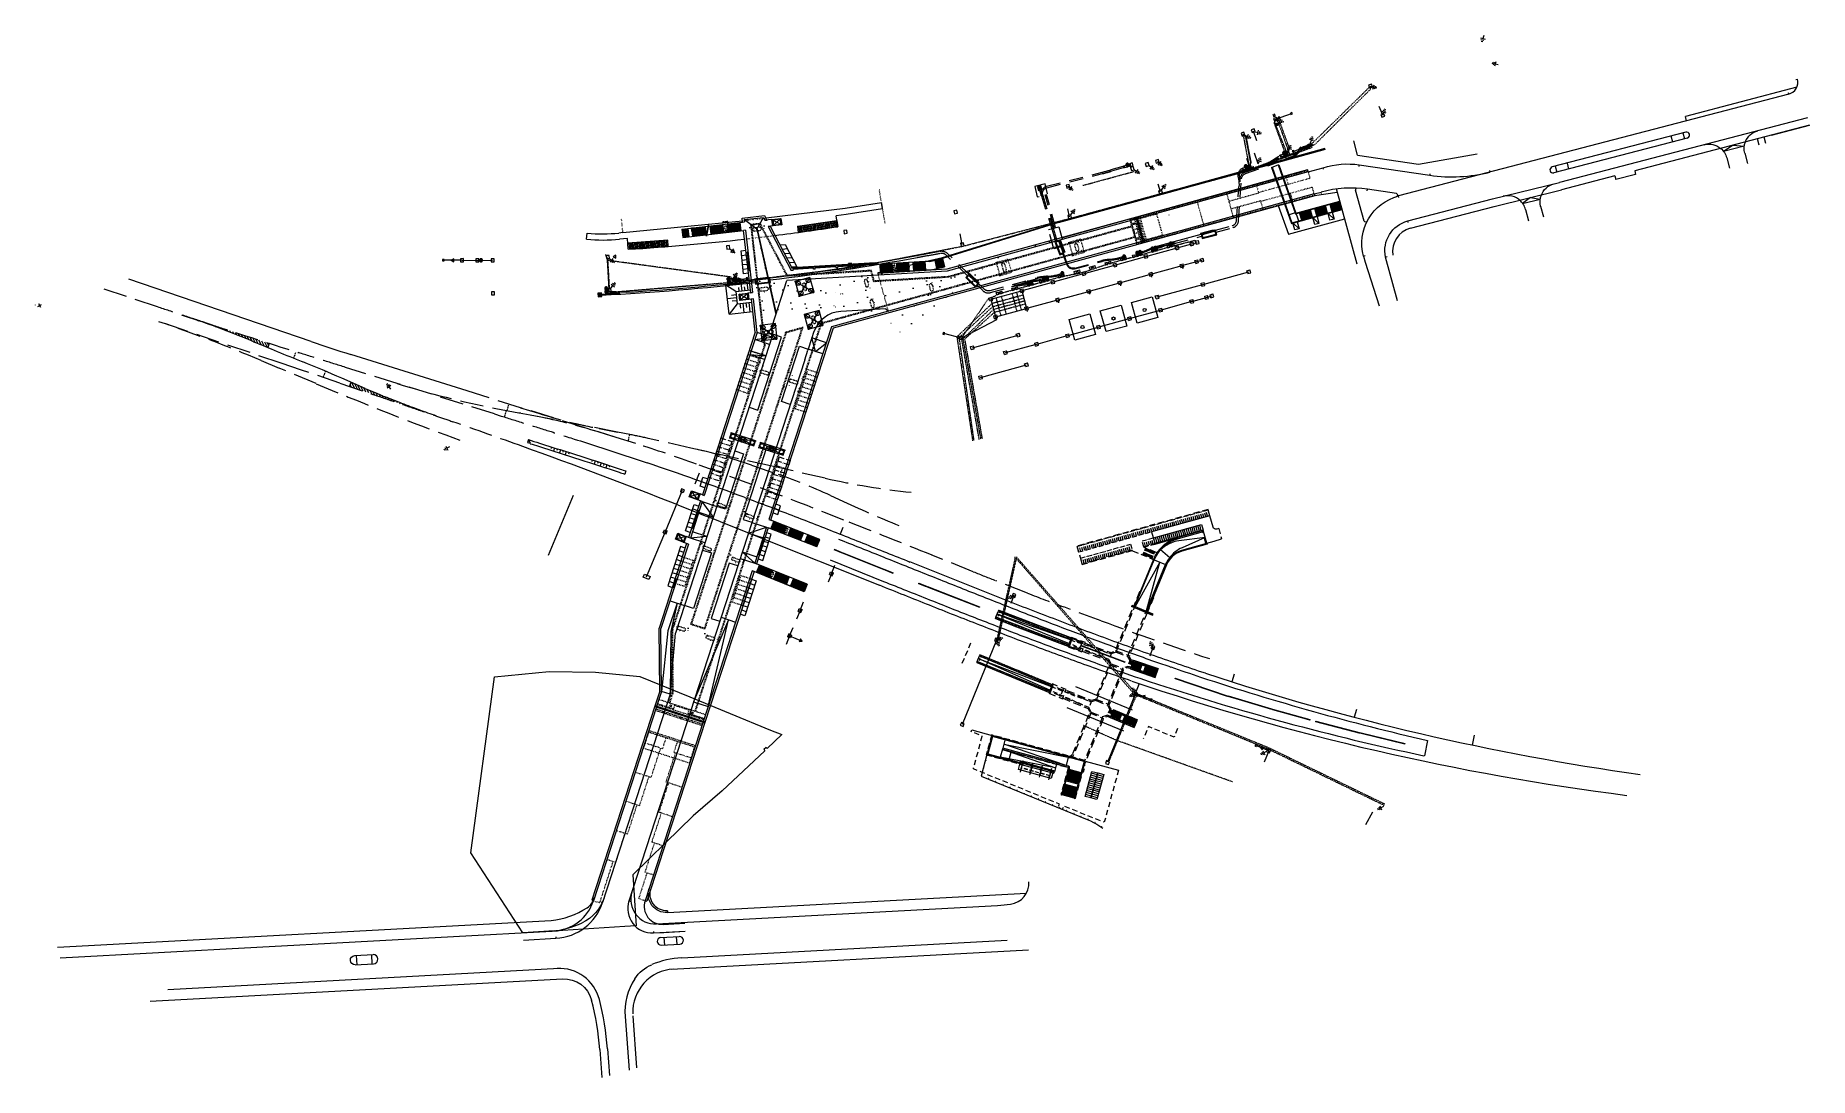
# Model space of a CAD drawing. Header units: metres. Extents: x 2698523 to 2699102, y 1261619 to 1261959.
import ezdxf

# ---------------------------------------------------------------- set-up
doc = ezdxf.new("R2010")
doc.units = ezdxf.units.M
for name, pattern in [('CADWORK_12', [3.75, 2.5, -1.25]), ('CADWORK_4', [9, 5.75, -3.25]), ('CADWORK_5', [13.2, 10, -1.5, 0.2, -1.5]), ('DGN Style 1', [4.594044, 0.007644, -4.5864]), ('DGN Style 2', [7.644, 4.5864, -3.0576]), ('DGN Style 3', [10.7016, 7.644, -3.0576]), ('DGN Style 4', [12.238044, 6.1152, -3.0576, 0.007644, -3.0576]), ('DGN Style 6', [14.538888, 0.007644, -3.0576, 5.3508, -3.0576, 0.007644, -3.0576]), ('GETRENNT', [1.25, 0.5, -0.25, 0, -0.25, 0, -0.25]), ('LINIE_17', [0.25, 0, -0.25]), ('LINIE_21', [0.5, 0.3, -0.2]), ('LINIE_39', [0.2, 0, -0.2]), ('LINIE_75', [0.55, 0.3, -0.25]), ('LINIE_80', [2.2, 1.5, -0.35, 0, -0.35]), ('LINIE_9', [0.3, 0, -0.3]), ('PUNKT', [6.35, 0, -6.35]), ('STRICHLINIE', [0.75, 0.5, -0.25]), ('TR_LdS', [0.75, 0.5, -0.25]), ('VERDECKT', [9.525, 6.35, -3.175])]:
    doc.linetypes.add(name, pattern=pattern)
for name, color, linetype, lineweight, true_color in [('flaechen', 7, 'Continuous', 5, 0xffffff), ('leitung', 7, 'Continuous', 5, 0x000000), ('masten', 7, 'Continuous', 5, 0x000000), ('projekt_bzu23', 7, 'Continuous', 5, 0x000000), ('querung_grueze', 7, 'Continuous', 5, 0x000000), ('uw_grueze', 7, 'Continuous', 5, 0x000000)]:
    doc.layers.add(name, color=color, linetype=linetype, lineweight=lineweight, true_color=true_color)
doc.layers.get('0').off()
doc.styles.add('Style-monotxt', font='monotxt.shx')
doc.linetypes.add('CADWORK_16', pattern='A,2,["|",Style-monotxt,S=6,R=170.000016,X=3.02,Y=5.58],-2.1,["|",Style-monotxt,S=12,R=10.000004,X=-2.9,Y=-6.6],-2.1,["|",Style-monotxt,S=6,R=170.000016,X=1.96,Y=-0.36],10.8', length=17)

# ---------------------------------------------------------------- blocks, each defined once
blk = doc.blocks.new('POLE_LOCATION_AC_T01_1')
at = {"color": 0, "linetype": 'ByBlock', "lineweight": -2}
blk.add_circle((0, 0), 2000, dxfattribs=at)
blk = doc.blocks.new('POLE_LOCATION_AC_T01_5')
at = {"color": 0, "linetype": 'ByBlock', "lineweight": -2}
for radius in [1500, 500]:
    blk.add_circle((0, 0), radius, dxfattribs=at)
blk = doc.blocks.new('POLE_LOCATION_AC_T01_3')
at = {"color": 0, "linetype": 'ByBlock', "lineweight": -2}
for p, q in [((-1999, 122), (-124, 1996)), ((-1933, -518), (517, 1932)), ((-1726, -1015), (1013, 1724)), ((-1412, -1412), (1414, 1414)), ((-1018, -1721), (1721, 1019)), ((-517, -1932), (1932, 515)), ((124, -1995), (1996, -127))]:
    blk.add_line(p, q, dxfattribs=at)
blk.add_circle((0, 0), 2000, dxfattribs=at)

msp = doc.modelspace()

# ---------------------------------------------------------------- linework, layer by layer
at = {"layer": 'flaechen'}
msp.add_lwpolyline([(2698762.68, 1261732.72), (2698766.46, 1261731.34), (2698761.64, 1261726.81), (2698761.3, 1261727.17), (2698760.53, 1261726.44), (2698760.87, 1261726.08), (2698746.92, 1261712.97), (2698737.49, 1261704.79), (2698728.54, 1261696.05), (2698717.89, 1261685.64), (2698718.88, 1261668.92), (2698715.21, 1261668.69), (2698688.25, 1261667.05), (2698682.01, 1261666.7), (2698665.04, 1261692.81), (2698672.75, 1261750.18), (2698690.58, 1261751.95), (2698705.68, 1261751.71), (2698720.11, 1261750.27), (2698736.41, 1261743.66)], close=True, dxfattribs=at)
at = {"layer": 'leitung', "linetype": 'DGN Style 2'}
for p, q in [((2698936.57, 1261923.15), (2698937.59, 1261923.51)), ((2698917.64, 1261914.31), (2698933.3, 1261919.84)), ((2698923.63, 1261916.71), (2698933.21, 1261920.09)), ((2698924.43, 1261917.13), (2698928.92, 1261919.74)), ((2698924.64, 1261917.56), (2698928.6, 1261920.09)), ((2698929.08, 1261920.4), (2698930.1, 1261920.75)), ((2698929.28, 1261919.83), (2698929.08, 1261920.4)), ((2698929.28, 1261919.83), (2698930.3, 1261920.19)), ((2698934.03, 1261920.64), (2698935.58, 1261922.4)), ((2698934.1, 1261920.34), (2698936.03, 1261922.21)), ((2698936.77, 1261922.58), (2698936.57, 1261923.15)), ((2698936.77, 1261922.58), (2698937.79, 1261922.94)), ((2698852.75, 1261910.15), (2698870.9, 1261914.74)), ((2698852.87, 1261909.68), (2698871.02, 1261914.28)), ((2698877.6, 1261916.61), (2698873.74, 1261915.51)), ((2698877.73, 1261916.15), (2698873.87, 1261915.05)), ((2698878.08, 1261916.81), (2698879.12, 1261917.1)), ((2698878.24, 1261916.23), (2698878.08, 1261916.81)), ((2698878.24, 1261916.23), (2698879.28, 1261916.52)), ((2698915.36, 1261898.99), (2698916.34, 1261912.61)), ((2698915.79, 1261911.65), (2698915.87, 1261912.65)), ((2698916.69, 1261916.08), (2698917.71, 1261916.44)), ((2698916.89, 1261915.51), (2698916.69, 1261916.08)), ((2698916.89, 1261915.51), (2698917.91, 1261915.87)), ((2698917.48, 1261914.76), (2698922.61, 1261916.57)), ((2698850.44, 1261908.94), (2698851.04, 1261907.04)), ((2698850.89, 1261909.08), (2698851.5, 1261907.15)), ((2698851.05, 1261907.04), (2698854.42, 1261896.32)), ((2698851.49, 1261907.15), (2698854.85, 1261896.44)), ((2698855.2, 1261896.54), (2698852.3, 1261907.35)), ((2698855.63, 1261896.67), (2698852.74, 1261907.46)), ((2698914.68, 1261899.04), (2698915.46, 1261909.98)), ((2698854.41, 1261896.31), (2698855.44, 1261893.04)), ((2698854.87, 1261896.45), (2698855.89, 1261893.18)), ((2698907.85, 1261895.83), (2698913.24, 1261897.29)), ((2698908.03, 1261895.16), (2698913.42, 1261896.63)), ((2698855.74, 1261892.17), (2698855.68, 1261892.32)), ((2698856.19, 1261892.33), (2698856.13, 1261892.49)), ((2698883.96, 1261888.92), (2698884.29, 1261889.02)), ((2698884.06, 1261888.54), (2698884.4, 1261888.63)), ((2698884.29, 1261889.02), (2698884.4, 1261888.63)), ((2698888.96, 1261890.33), (2698889.3, 1261890.42)), ((2698889.07, 1261889.94), (2698889.41, 1261890.03)), ((2698889.41, 1261890.03), (2698889.3, 1261890.42)), ((2698892.14, 1261891.07), (2698892.44, 1261891.15)), ((2698894.42, 1261891.81), (2698894.52, 1261891.42)), ((2698894.5, 1261891.49), (2698903.31, 1261893.88)), ((2698826.94, 1261880.97), (2698819.88, 1261887.81)), ((2698827.42, 1261881.46), (2698820.36, 1261888.31)), ((2698859.35, 1261884.6), (2698858.01, 1261888.21)), ((2698859.6, 1261884.69), (2698858.26, 1261888.3)), ((2698861.94, 1261883.48), (2698870.76, 1261885.91)), ((2698862.01, 1261883.23), (2698870.83, 1261885.66)), ((2698875.75, 1261886.69), (2698876.09, 1261886.78)), ((2698875.85, 1261886.3), (2698875.75, 1261886.69)), ((2698875.85, 1261886.3), (2698876.19, 1261886.4)), ((2698831.95, 1261876.12), (2698830.17, 1261877.84)), ((2698832.42, 1261876.61), (2698830.65, 1261878.33)), ((2698834.3, 1261876.13), (2698849.73, 1261880.35)), ((2698834.48, 1261875.47), (2698841.3, 1261877.33)), ((2698842.22, 1261877.8), (2698845.46, 1261878.69)), ((2698845.38, 1261878.33), (2698845.72, 1261878.42)), ((2698845.49, 1261877.94), (2698845.38, 1261878.33)), ((2698845.49, 1261877.94), (2698845.82, 1261878.04)), ((2698846.38, 1261879.16), (2698849.8, 1261880.1)), ((2698850.49, 1261879.72), (2698850.83, 1261879.81)), ((2698850.6, 1261879.33), (2698850.49, 1261879.72)), ((2698850.6, 1261879.33), (2698850.94, 1261879.43)), ((2698855.5, 1261881.12), (2698855.84, 1261881.21)), ((2698855.5, 1261881.12), (2698855.61, 1261880.73)), ((2698855.61, 1261880.73), (2698855.95, 1261880.83))]:
    msp.add_line(p, q, dxfattribs=at)
at = {"layer": 'leitung', "linetype": 'Continuous'}
for p, q in [((2698938.43, 1261923.81), (2698937.59, 1261923.51)), ((2698937.79, 1261922.94), (2698937.59, 1261923.51)), ((2698938.63, 1261923.24), (2698937.79, 1261922.94)), ((2698937.96, 1261923.64), (2698938.16, 1261923.07)), ((2698938.43, 1261923.81), (2698938.63, 1261923.24)), ((2698930.94, 1261921.05), (2698930.1, 1261920.75)), ((2698930.3, 1261920.19), (2698930.1, 1261920.75)), ((2698931.14, 1261920.48), (2698930.3, 1261920.19)), ((2698930.47, 1261920.89), (2698930.67, 1261920.32)), ((2698930.94, 1261921.05), (2698931.14, 1261920.48)), ((2698879.98, 1261917.35), (2698879.12, 1261917.1)), ((2698879.28, 1261916.52), (2698879.12, 1261917.1)), ((2698880.14, 1261916.77), (2698879.28, 1261916.52)), ((2698879.5, 1261917.21), (2698879.66, 1261916.63)), ((2698879.98, 1261917.35), (2698880.14, 1261916.77)), ((2698918.56, 1261916.73), (2698917.71, 1261916.44)), ((2698917.91, 1261915.87), (2698917.71, 1261916.44)), ((2698918.76, 1261916.16), (2698917.91, 1261915.87)), ((2698918.09, 1261916.57), (2698918.29, 1261916)), ((2698918.56, 1261916.73), (2698918.76, 1261916.16)), ((2698888.33, 1261890.52), (2698903.12, 1261894.54)), ((2698882.29, 1261888.47), (2698883.96, 1261888.92)), ((2698882.39, 1261888.09), (2698884.06, 1261888.54)), ((2698882.97, 1261888.24), (2698882.87, 1261888.63)), ((2698883.96, 1261888.92), (2698884.06, 1261888.54)), ((2698887.3, 1261889.87), (2698888.96, 1261890.33)), ((2698887.4, 1261889.49), (2698887.3, 1261889.87)), ((2698887.4, 1261889.49), (2698889.07, 1261889.94)), ((2698887.98, 1261889.64), (2698887.88, 1261890.03)), ((2698888.4, 1261890.27), (2698891.11, 1261891.01)), ((2698889.07, 1261889.94), (2698888.96, 1261890.33)), ((2698892.41, 1261891.26), (2698894.08, 1261891.72)), ((2698892.52, 1261890.88), (2698892.41, 1261891.26)), ((2698894.18, 1261891.33), (2698892.52, 1261890.88)), ((2698893.1, 1261891.03), (2698892.99, 1261891.42)), ((2698894.08, 1261891.72), (2698894.42, 1261891.81)), ((2698894.08, 1261891.72), (2698894.18, 1261891.33)), ((2698894.18, 1261891.33), (2698894.52, 1261891.42)), ((2698876.09, 1261886.78), (2698877.75, 1261887.24)), ((2698876.19, 1261886.4), (2698876.09, 1261886.78)), ((2698877.86, 1261886.86), (2698876.19, 1261886.4)), ((2698877.17, 1261887.08), (2698877.28, 1261886.7)), ((2698877.75, 1261887.24), (2698877.86, 1261886.86)), ((2698882.39, 1261888.09), (2698882.29, 1261888.47)), ((2698749.32, 1261879), (2698751.19, 1261879.2)), ((2698749.39, 1261878.4), (2698749.32, 1261879)), ((2698749.39, 1261878.4), (2698751.25, 1261878.6)), ((2698749.78, 1261878.44), (2698749.72, 1261879.04)), ((2698750.33, 1261879.89), (2698752.3, 1261880.1)), ((2698750.4, 1261879.29), (2698750.33, 1261879.89)), ((2698750.4, 1261879.29), (2698752.36, 1261879.5)), ((2698750.89, 1261879.35), (2698750.83, 1261879.94)), ((2698751.25, 1261878.6), (2698751.19, 1261879.2)), ((2698752.36, 1261879.5), (2698752.3, 1261880.1)), ((2698845.72, 1261878.42), (2698847.38, 1261878.88)), ((2698845.82, 1261878.04), (2698845.72, 1261878.42)), ((2698845.82, 1261878.04), (2698847.49, 1261878.49)), ((2698846.81, 1261878.72), (2698846.91, 1261878.33)), ((2698847.38, 1261878.88), (2698847.49, 1261878.49)), ((2698850.83, 1261879.81), (2698852.5, 1261880.27)), ((2698850.94, 1261879.43), (2698850.83, 1261879.81)), ((2698850.94, 1261879.43), (2698852.6, 1261879.88)), ((2698851.92, 1261880.11), (2698852.03, 1261879.72)), ((2698852.5, 1261880.27), (2698852.6, 1261879.88)), ((2698855.84, 1261881.21), (2698857.51, 1261881.67)), ((2698855.84, 1261881.21), (2698855.95, 1261880.83)), ((2698855.95, 1261880.83), (2698857.61, 1261881.28)), ((2698856.93, 1261881.51), (2698857.03, 1261881.12)), ((2698857.51, 1261881.67), (2698857.61, 1261881.28)), ((2698709.39, 1261875.79), (2698711.26, 1261875.9)), ((2698709.42, 1261875.19), (2698709.39, 1261875.79)), ((2698709.42, 1261875.19), (2698711.3, 1261875.3)), ((2698709.82, 1261875.21), (2698709.79, 1261875.81)), ((2698711.3, 1261875.3), (2698711.26, 1261875.9))]:
    msp.add_line(p, q, dxfattribs=at)
at = {"layer": 'leitung', "linetype": 'DGN Style 3', "ltscale": 0.005}
msp.add_line((2698864.6, 1261910.45), (2698881.33, 1261915.01), dxfattribs=at)
at = {"layer": 'leitung'}
for p, q in [((2698834.57, 1261873.37), (2698836.14, 1261867.58)), ((2698844.7, 1261876.12), (2698846.22, 1261870.32))]:
    msp.add_line(p, q, dxfattribs=at)
at = {"layer": 'leitung', "linetype": 'STRICHLINIE', "ltscale": 0.1}
for p, q in [((2698836.23, 1261873.82), (2698837.8, 1261868.03)), ((2698837.97, 1261874.29), (2698839.54, 1261868.5)), ((2698841.45, 1261875.24), (2698843.02, 1261869.45)), ((2698842.91, 1261875.64), (2698844.49, 1261869.85))]:
    msp.add_line(p, q, dxfattribs=at)
for points in [[(2698938.81, 1261923.62), (2698958.39, 1261942.85)], [(2698916.79, 1261927.12), (2698918.59, 1261917.6), (2698918.95, 1261916.52), (2698918.95, 1261916.52), (2698918.95, 1261916.52)]]:
    msp.add_lwpolyline(points, dxfattribs=at)
at = {"layer": 'leitung', "linetype": 'DGN Style 6', "ltscale": 0.005, "flags": 128}
for points in [[(2698958.36, 1261942.83), (2698958.26, 1261941.7), (2698939.99, 1261923.56), (2698938.81, 1261923.62)], [(2698931.33, 1261920.87), (2698930.7, 1261922.14), (2698927.18, 1261930.92), (2698927.41, 1261931.96)], [(2698927.37, 1261931.95), (2698928.24, 1261931.2), (2698931.32, 1261922.4), (2698931.33, 1261920.87)], [(2698916.82, 1261927.03), (2698917.59, 1261926.23), (2698919.22, 1261917.82), (2698918.95, 1261916.52)], [(2698918.95, 1261916.52), (2698919.47, 1261917.91), (2698917.86, 1261926.28), (2698916.9, 1261927.06)], [(2698939.03, 1261923.09), (2698931.55, 1261920.26), (2698922.15, 1261916.78), (2698919.22, 1261915.72)], [(2698788.7, 1261883.51), (2698825.41, 1261890.61), (2698860.37, 1261899.68), (2698890.02, 1261907.78), (2698919.22, 1261915.72)], [(2698864.82, 1261882.18), (2698865.69, 1261882.42), (2698872.84, 1261884.89), (2698877.85, 1261886.28), (2698882.96, 1261887.67), (2698887.97, 1261889.07), (2698893.09, 1261890.46), (2698901.11, 1261892.55), (2698901.74, 1261892.35)], [(2698708.95, 1261887.6), (2698709.46, 1261886.32), (2698709.98, 1261877.1), (2698709.86, 1261875.66)], [(2698708.96, 1261887.95), (2698709.61, 1261886.32), (2698710.12, 1261877.1), (2698709.99, 1261875.46)], [(2698788.73, 1261883.51), (2698788.7, 1261883.51), (2698750.19, 1261878.77), (2698710.41, 1261875.47), (2698710.27, 1261875.46)], [(2698834.42, 1261873.85), (2698835.33, 1261874.1), (2698837.34, 1261875.17), (2698842.46, 1261876.56), (2698847.48, 1261877.92), (2698852.59, 1261879.31), (2698857.6, 1261880.71), (2698863.95, 1261881.94), (2698864.82, 1261882.18)]]:
    msp.add_lwpolyline(points, dxfattribs=at)
at = {"layer": 'leitung', "linetype": 'STRICHLINIE', "ltscale": 0.1, "flags": 128}
for points in [[(2698927.37, 1261931.95), (2698926.91, 1261930.8), (2698930.15, 1261921.97), (2698931.33, 1261920.87)], [(2698931.33, 1261920.87), (2698931.93, 1261922.55), (2698928.73, 1261931.39), (2698927.4, 1261932.01)]]:
    msp.add_lwpolyline(points, dxfattribs=at)
at = {"layer": 'leitung', "linetype": 'Continuous', "flags": 128}
for points in [[(2698938.4, 1261923.06), (2698938.4, 1261923.11), (2698938.39, 1261923.16), (2698938.38, 1261923.21), (2698938.36, 1261923.26), (2698938.33, 1261923.31), (2698938.31, 1261923.35), (2698938.27, 1261923.4), (2698938.24, 1261923.43), (2698938.2, 1261923.47), (2698938.15, 1261923.5), (2698938.11, 1261923.52), (2698938.06, 1261923.54), (2698938.01, 1261923.55), (2698937.96, 1261923.56), (2698937.9, 1261923.56), (2698937.85, 1261923.56), (2698937.8, 1261923.55), (2698937.75, 1261923.54), (2698937.7, 1261923.52), (2698937.65, 1261923.5), (2698937.61, 1261923.47), (2698937.57, 1261923.44), (2698937.53, 1261923.4), (2698937.5, 1261923.36), (2698937.47, 1261923.32), (2698937.44, 1261923.27), (2698937.42, 1261923.22), (2698937.41, 1261923.17), (2698937.4, 1261923.12), (2698937.4, 1261923.07), (2698937.4, 1261923.02), (2698937.41, 1261922.97), (2698937.42, 1261922.91), (2698937.44, 1261922.87), (2698937.46, 1261922.82), (2698937.49, 1261922.77), (2698937.52, 1261922.73), (2698937.56, 1261922.7), (2698937.6, 1261922.66), (2698937.64, 1261922.63), (2698937.69, 1261922.61), (2698937.74, 1261922.59), (2698937.79, 1261922.58), (2698937.84, 1261922.57), (2698937.89, 1261922.56), (2698937.95, 1261922.57), (2698938, 1261922.57), (2698938.05, 1261922.59), (2698938.1, 1261922.61), (2698938.14, 1261922.63), (2698938.19, 1261922.66), (2698938.23, 1261922.69), (2698938.27, 1261922.73), (2698938.3, 1261922.77), (2698938.33, 1261922.81), (2698938.35, 1261922.86), (2698938.37, 1261922.91), (2698938.39, 1261922.96), (2698938.4, 1261923.01), (2698938.4, 1261923.06)], [(2698879.59, 1261917.15), (2698879.59, 1261917.2), (2698879.58, 1261917.25), (2698879.57, 1261917.3), (2698879.55, 1261917.35), (2698879.52, 1261917.4), (2698879.5, 1261917.44), (2698879.46, 1261917.48), (2698879.43, 1261917.52), (2698879.39, 1261917.56), (2698879.34, 1261917.58), (2698879.3, 1261917.61), (2698879.25, 1261917.63), (2698879.2, 1261917.64), (2698879.15, 1261917.65), (2698879.09, 1261917.65), (2698879.04, 1261917.65), (2698878.99, 1261917.64), (2698878.94, 1261917.63), (2698878.89, 1261917.61), (2698878.84, 1261917.59), (2698878.8, 1261917.56), (2698878.76, 1261917.53), (2698878.72, 1261917.49), (2698878.69, 1261917.45), (2698878.66, 1261917.41), (2698878.63, 1261917.36), (2698878.61, 1261917.31), (2698878.6, 1261917.26), (2698878.59, 1261917.21), (2698878.59, 1261917.16), (2698878.59, 1261917.11), (2698878.6, 1261917.05), (2698878.61, 1261917), (2698878.63, 1261916.95), (2698878.65, 1261916.91), (2698878.68, 1261916.86), (2698878.71, 1261916.82), (2698878.75, 1261916.78), (2698878.79, 1261916.75), (2698878.83, 1261916.72), (2698878.88, 1261916.7), (2698878.93, 1261916.68), (2698878.98, 1261916.67), (2698879.03, 1261916.66), (2698879.08, 1261916.65), (2698879.14, 1261916.66), (2698879.19, 1261916.66), (2698879.24, 1261916.68), (2698879.29, 1261916.69), (2698879.33, 1261916.72), (2698879.38, 1261916.75), (2698879.42, 1261916.78), (2698879.46, 1261916.82), (2698879.49, 1261916.86), (2698879.52, 1261916.9), (2698879.54, 1261916.95), (2698879.56, 1261916.99), (2698879.58, 1261917.05), (2698879.58, 1261917.1), (2698879.59, 1261917.15)], [(2698930.71, 1261921.01), (2698930.71, 1261921.06), (2698930.7, 1261921.12), (2698930.69, 1261921.17), (2698930.67, 1261921.22), (2698930.65, 1261921.26), (2698930.62, 1261921.31), (2698930.59, 1261921.35), (2698930.55, 1261921.38), (2698930.51, 1261921.42), (2698930.47, 1261921.45), (2698930.42, 1261921.47), (2698930.37, 1261921.49), (2698930.32, 1261921.5), (2698930.27, 1261921.51), (2698930.22, 1261921.52), (2698930.16, 1261921.51), (2698930.11, 1261921.51), (2698930.06, 1261921.49), (2698930.01, 1261921.47), (2698929.97, 1261921.45), (2698929.92, 1261921.42), (2698929.88, 1261921.39), (2698929.84, 1261921.35), (2698929.81, 1261921.31), (2698929.78, 1261921.27), (2698929.76, 1261921.22), (2698929.74, 1261921.18), (2698929.72, 1261921.12), (2698929.72, 1261921.07), (2698929.71, 1261921.02), (2698929.71, 1261920.97), (2698929.72, 1261920.92), (2698929.74, 1261920.87), (2698929.75, 1261920.82), (2698929.78, 1261920.77), (2698929.81, 1261920.73), (2698929.84, 1261920.69), (2698929.87, 1261920.65), (2698929.92, 1261920.61), (2698929.96, 1261920.59), (2698930.01, 1261920.56), (2698930.05, 1261920.54), (2698930.1, 1261920.53), (2698930.16, 1261920.52), (2698930.21, 1261920.52), (2698930.26, 1261920.52), (2698930.31, 1261920.53), (2698930.36, 1261920.54), (2698930.41, 1261920.56), (2698930.46, 1261920.58), (2698930.5, 1261920.61), (2698930.54, 1261920.64), (2698930.58, 1261920.68), (2698930.61, 1261920.72), (2698930.64, 1261920.76), (2698930.67, 1261920.81), (2698930.69, 1261920.86), (2698930.7, 1261920.91), (2698930.71, 1261920.96), (2698930.71, 1261921.01)], [(2698931.04, 1261920.05), (2698931.04, 1261920.11), (2698931.03, 1261920.16), (2698931.01, 1261920.21), (2698931, 1261920.26), (2698930.97, 1261920.31), (2698930.95, 1261920.35), (2698930.91, 1261920.39), (2698930.88, 1261920.43), (2698930.84, 1261920.46), (2698930.79, 1261920.49), (2698930.75, 1261920.51), (2698930.7, 1261920.53), (2698930.65, 1261920.55), (2698930.59, 1261920.56), (2698930.54, 1261920.56), (2698930.49, 1261920.56), (2698930.44, 1261920.55), (2698930.39, 1261920.54), (2698930.34, 1261920.52), (2698930.29, 1261920.49), (2698930.25, 1261920.47), (2698930.21, 1261920.43), (2698930.17, 1261920.4), (2698930.14, 1261920.36), (2698930.11, 1261920.31), (2698930.08, 1261920.27), (2698930.06, 1261920.22), (2698930.05, 1261920.17), (2698930.04, 1261920.12), (2698930.04, 1261920.06), (2698930.04, 1261920.01), (2698930.05, 1261919.96), (2698930.06, 1261919.91), (2698930.08, 1261919.86), (2698930.1, 1261919.81), (2698930.13, 1261919.77), (2698930.16, 1261919.73), (2698930.2, 1261919.69), (2698930.24, 1261919.66), (2698930.28, 1261919.63), (2698930.33, 1261919.6), (2698930.38, 1261919.59), (2698930.43, 1261919.57), (2698930.48, 1261919.56), (2698930.53, 1261919.56), (2698930.59, 1261919.56), (2698930.64, 1261919.57), (2698930.69, 1261919.58), (2698930.74, 1261919.6), (2698930.78, 1261919.62), (2698930.83, 1261919.65), (2698930.87, 1261919.68), (2698930.91, 1261919.72), (2698930.94, 1261919.76), (2698930.97, 1261919.81), (2698930.99, 1261919.85), (2698931.01, 1261919.9), (2698931.03, 1261919.95), (2698931.03, 1261920), (2698931.04, 1261920.05)], [(2698933.34, 1261921.87), (2698932.86, 1261921.7)], [(2698932.86, 1261921.7), (2698933.03, 1261921.23)], [(2698933.03, 1261921.23), (2698933.5, 1261921.4)], [(2698933.5, 1261921.4), (2698933.34, 1261921.87)], [(2698918.18, 1261916.65), (2698918.18, 1261916.71), (2698918.17, 1261916.76), (2698918.16, 1261916.81), (2698918.14, 1261916.86), (2698918.12, 1261916.9), (2698918.09, 1261916.95), (2698918.06, 1261916.99), (2698918.02, 1261917.03), (2698917.98, 1261917.06), (2698917.93, 1261917.09), (2698917.89, 1261917.11), (2698917.84, 1261917.13), (2698917.79, 1261917.15), (2698917.74, 1261917.15), (2698917.69, 1261917.16), (2698917.63, 1261917.15), (2698917.58, 1261917.15), (2698917.53, 1261917.13), (2698917.48, 1261917.12), (2698917.43, 1261917.09), (2698917.39, 1261917.06), (2698917.35, 1261917.03), (2698917.31, 1261917), (2698917.28, 1261916.95), (2698917.25, 1261916.91), (2698917.23, 1261916.86), (2698917.21, 1261916.82), (2698917.19, 1261916.77), (2698917.18, 1261916.71), (2698917.18, 1261916.66), (2698917.18, 1261916.61), (2698917.19, 1261916.56), (2698917.2, 1261916.51), (2698917.22, 1261916.46), (2698917.25, 1261916.41), (2698917.27, 1261916.37), (2698917.31, 1261916.33), (2698917.34, 1261916.29), (2698917.38, 1261916.26), (2698917.43, 1261916.23), (2698917.47, 1261916.2), (2698917.52, 1261916.18), (2698917.57, 1261916.17), (2698917.62, 1261916.16), (2698917.68, 1261916.16), (2698917.73, 1261916.16), (2698917.78, 1261916.17), (2698917.83, 1261916.18), (2698917.88, 1261916.2), (2698917.93, 1261916.22), (2698917.97, 1261916.25), (2698918.01, 1261916.28), (2698918.05, 1261916.32), (2698918.08, 1261916.36), (2698918.11, 1261916.4), (2698918.14, 1261916.45), (2698918.16, 1261916.5), (2698918.17, 1261916.55), (2698918.18, 1261916.6), (2698918.18, 1261916.65)], [(2698918.52, 1261915.68), (2698918.51, 1261915.73), (2698918.51, 1261915.79), (2698918.49, 1261915.84), (2698918.48, 1261915.88), (2698918.45, 1261915.93), (2698918.42, 1261915.98), (2698918.39, 1261916.02), (2698918.35, 1261916.05), (2698918.31, 1261916.09), (2698918.27, 1261916.12), (2698918.22, 1261916.14), (2698918.18, 1261916.16), (2698918.12, 1261916.17), (2698918.07, 1261916.18), (2698918.02, 1261916.19), (2698917.97, 1261916.18), (2698917.92, 1261916.18), (2698917.87, 1261916.16), (2698917.82, 1261916.14), (2698917.77, 1261916.12), (2698917.73, 1261916.09), (2698917.69, 1261916.06), (2698917.65, 1261916.02), (2698917.61, 1261915.98), (2698917.59, 1261915.94), (2698917.56, 1261915.89), (2698917.54, 1261915.84), (2698917.53, 1261915.79), (2698917.52, 1261915.74), (2698917.52, 1261915.69), (2698917.52, 1261915.64), (2698917.53, 1261915.59), (2698917.54, 1261915.54), (2698917.56, 1261915.49), (2698917.58, 1261915.44), (2698917.61, 1261915.4), (2698917.64, 1261915.35), (2698917.68, 1261915.32), (2698917.72, 1261915.28), (2698917.76, 1261915.25), (2698917.81, 1261915.23), (2698917.86, 1261915.21), (2698917.91, 1261915.2), (2698917.96, 1261915.19), (2698918.01, 1261915.19), (2698918.06, 1261915.19), (2698918.12, 1261915.2), (2698918.17, 1261915.21), (2698918.22, 1261915.23), (2698918.26, 1261915.25), (2698918.31, 1261915.28), (2698918.35, 1261915.31), (2698918.38, 1261915.35), (2698918.42, 1261915.39), (2698918.45, 1261915.43), (2698918.47, 1261915.48), (2698918.49, 1261915.53), (2698918.5, 1261915.58), (2698918.51, 1261915.63), (2698918.52, 1261915.68)], [(2698882.8, 1261888.42), (2698882.8, 1261888.47), (2698882.79, 1261888.52), (2698882.78, 1261888.57), (2698882.76, 1261888.62), (2698882.74, 1261888.67), (2698882.71, 1261888.71), (2698882.68, 1261888.76), (2698882.64, 1261888.79), (2698882.6, 1261888.83), (2698882.56, 1261888.85), (2698882.51, 1261888.88), (2698882.46, 1261888.9), (2698882.41, 1261888.91), (2698882.36, 1261888.92), (2698882.31, 1261888.92), (2698882.25, 1261888.92), (2698882.2, 1261888.91), (2698882.15, 1261888.9), (2698882.1, 1261888.88), (2698882.06, 1261888.86), (2698882.01, 1261888.83), (2698881.97, 1261888.8), (2698881.93, 1261888.76), (2698881.9, 1261888.72), (2698881.87, 1261888.68), (2698881.85, 1261888.63), (2698881.83, 1261888.58), (2698881.81, 1261888.53), (2698881.81, 1261888.48), (2698881.8, 1261888.43), (2698881.81, 1261888.38), (2698881.81, 1261888.32), (2698881.83, 1261888.27), (2698881.84, 1261888.22), (2698881.87, 1261888.18), (2698881.9, 1261888.13), (2698881.93, 1261888.09), (2698881.96, 1261888.06), (2698882.01, 1261888.02), (2698882.05, 1261887.99), (2698882.1, 1261887.97), (2698882.14, 1261887.95), (2698882.19, 1261887.94), (2698882.25, 1261887.93), (2698882.3, 1261887.92), (2698882.35, 1261887.93), (2698882.4, 1261887.93), (2698882.45, 1261887.95), (2698882.5, 1261887.97), (2698882.55, 1261887.99), (2698882.59, 1261888.02), (2698882.63, 1261888.05), (2698882.67, 1261888.09), (2698882.7, 1261888.13), (2698882.73, 1261888.17), (2698882.76, 1261888.22), (2698882.78, 1261888.27), (2698882.79, 1261888.32), (2698882.8, 1261888.37), (2698882.8, 1261888.42)], [(2698883.72, 1261888.66), (2698883.71, 1261888.71), (2698883.71, 1261888.76), (2698883.69, 1261888.81), (2698883.67, 1261888.86), (2698883.65, 1261888.91), (2698883.62, 1261888.95), (2698883.59, 1261888.99), (2698883.55, 1261889.03), (2698883.51, 1261889.06), (2698883.47, 1261889.09), (2698883.42, 1261889.12), (2698883.37, 1261889.14), (2698883.32, 1261889.15), (2698883.27, 1261889.16), (2698883.22, 1261889.16), (2698883.17, 1261889.16), (2698883.12, 1261889.15), (2698883.07, 1261889.14), (2698883.02, 1261889.12), (2698882.97, 1261889.1), (2698882.93, 1261889.07), (2698882.88, 1261889.04), (2698882.85, 1261889), (2698882.81, 1261888.96), (2698882.79, 1261888.92), (2698882.76, 1261888.87), (2698882.74, 1261888.82), (2698882.73, 1261888.77), (2698882.72, 1261888.72), (2698882.72, 1261888.67), (2698882.72, 1261888.62), (2698882.73, 1261888.56), (2698882.74, 1261888.51), (2698882.76, 1261888.46), (2698882.78, 1261888.42), (2698882.81, 1261888.37), (2698882.84, 1261888.33), (2698882.88, 1261888.29), (2698882.92, 1261888.26), (2698882.96, 1261888.23), (2698883.01, 1261888.21), (2698883.06, 1261888.19), (2698883.11, 1261888.17), (2698883.16, 1261888.17), (2698883.21, 1261888.16), (2698883.26, 1261888.17), (2698883.32, 1261888.17), (2698883.37, 1261888.19), (2698883.42, 1261888.2), (2698883.46, 1261888.23), (2698883.51, 1261888.26), (2698883.55, 1261888.29), (2698883.58, 1261888.33), (2698883.62, 1261888.37), (2698883.65, 1261888.41), (2698883.67, 1261888.46), (2698883.69, 1261888.5), (2698883.7, 1261888.55), (2698883.71, 1261888.61), (2698883.72, 1261888.66)], [(2698887.73, 1261889.77), (2698887.73, 1261889.83), (2698887.72, 1261889.88), (2698887.71, 1261889.93), (2698887.69, 1261889.98), (2698887.66, 1261890.02), (2698887.64, 1261890.07), (2698887.6, 1261890.11), (2698887.57, 1261890.15), (2698887.53, 1261890.18), (2698887.48, 1261890.21), (2698887.44, 1261890.23), (2698887.39, 1261890.25), (2698887.34, 1261890.27), (2698887.29, 1261890.27), (2698887.23, 1261890.28), (2698887.18, 1261890.27), (2698887.13, 1261890.27), (2698887.08, 1261890.25), (2698887.03, 1261890.24), (2698886.98, 1261890.21), (2698886.94, 1261890.18), (2698886.9, 1261890.15), (2698886.86, 1261890.12), (2698886.83, 1261890.07), (2698886.8, 1261890.03), (2698886.77, 1261889.98), (2698886.76, 1261889.94), (2698886.74, 1261889.89), (2698886.73, 1261889.83), (2698886.73, 1261889.78), (2698886.73, 1261889.73), (2698886.74, 1261889.68), (2698886.75, 1261889.63), (2698886.77, 1261889.58), (2698886.79, 1261889.53), (2698886.82, 1261889.49), (2698886.86, 1261889.45), (2698886.89, 1261889.41), (2698886.93, 1261889.38), (2698886.98, 1261889.35), (2698887.02, 1261889.32), (2698887.07, 1261889.3), (2698887.12, 1261889.29), (2698887.17, 1261889.28), (2698887.23, 1261889.28), (2698887.28, 1261889.28), (2698887.33, 1261889.29), (2698887.38, 1261889.3), (2698887.43, 1261889.32), (2698887.48, 1261889.34), (2698887.52, 1261889.37), (2698887.56, 1261889.4), (2698887.6, 1261889.44), (2698887.63, 1261889.48), (2698887.66, 1261889.52), (2698887.68, 1261889.57), (2698887.7, 1261889.62), (2698887.72, 1261889.67), (2698887.73, 1261889.72), (2698887.73, 1261889.77)], [(2698888.73, 1261890.05), (2698888.73, 1261890.1), (2698888.72, 1261890.15), (2698888.71, 1261890.2), (2698888.69, 1261890.25), (2698888.67, 1261890.3), (2698888.64, 1261890.34), (2698888.61, 1261890.38), (2698888.57, 1261890.42), (2698888.53, 1261890.45), (2698888.49, 1261890.48), (2698888.44, 1261890.51), (2698888.39, 1261890.53), (2698888.34, 1261890.54), (2698888.29, 1261890.55), (2698888.24, 1261890.55), (2698888.18, 1261890.55), (2698888.13, 1261890.54), (2698888.08, 1261890.53), (2698888.03, 1261890.51), (2698887.99, 1261890.49), (2698887.94, 1261890.46), (2698887.9, 1261890.43), (2698887.86, 1261890.39), (2698887.83, 1261890.35), (2698887.8, 1261890.31), (2698887.78, 1261890.26), (2698887.76, 1261890.21), (2698887.74, 1261890.16), (2698887.74, 1261890.11), (2698887.73, 1261890.06), (2698887.73, 1261890.01), (2698887.74, 1261889.95), (2698887.76, 1261889.9), (2698887.77, 1261889.85), (2698887.8, 1261889.81), (2698887.83, 1261889.76), (2698887.86, 1261889.72), (2698887.89, 1261889.68), (2698887.93, 1261889.65), (2698887.98, 1261889.62), (2698888.03, 1261889.6), (2698888.07, 1261889.58), (2698888.12, 1261889.56), (2698888.18, 1261889.56), (2698888.23, 1261889.55), (2698888.28, 1261889.56), (2698888.33, 1261889.56), (2698888.38, 1261889.58), (2698888.43, 1261889.59), (2698888.48, 1261889.62), (2698888.52, 1261889.65), (2698888.56, 1261889.68), (2698888.6, 1261889.71), (2698888.63, 1261889.76), (2698888.66, 1261889.8), (2698888.69, 1261889.85), (2698888.71, 1261889.89), (2698888.72, 1261889.94), (2698888.73, 1261890), (2698888.73, 1261890.05)], [(2698893.74, 1261891.44), (2698893.74, 1261891.5), (2698893.73, 1261891.55), (2698893.72, 1261891.6), (2698893.7, 1261891.65), (2698893.68, 1261891.69), (2698893.65, 1261891.74), (2698893.62, 1261891.78), (2698893.58, 1261891.82), (2698893.54, 1261891.85), (2698893.5, 1261891.88), (2698893.45, 1261891.9), (2698893.4, 1261891.92), (2698893.35, 1261891.94), (2698893.3, 1261891.94), (2698893.25, 1261891.95), (2698893.19, 1261891.95), (2698893.14, 1261891.94), (2698893.09, 1261891.92), (2698893.04, 1261891.91), (2698893, 1261891.88), (2698892.95, 1261891.85), (2698892.91, 1261891.82), (2698892.87, 1261891.79), (2698892.84, 1261891.74), (2698892.81, 1261891.7), (2698892.79, 1261891.65), (2698892.77, 1261891.61), (2698892.75, 1261891.56), (2698892.75, 1261891.5), (2698892.74, 1261891.45), (2698892.74, 1261891.4), (2698892.75, 1261891.35), (2698892.77, 1261891.3), (2698892.78, 1261891.25), (2698892.81, 1261891.2), (2698892.83, 1261891.16), (2698892.87, 1261891.12), (2698892.9, 1261891.08), (2698892.94, 1261891.05), (2698892.99, 1261891.02), (2698893.03, 1261890.99), (2698893.08, 1261890.97), (2698893.13, 1261890.96), (2698893.19, 1261890.95), (2698893.24, 1261890.95), (2698893.29, 1261890.95), (2698893.34, 1261890.96), (2698893.39, 1261890.97), (2698893.44, 1261890.99), (2698893.49, 1261891.01), (2698893.53, 1261891.04), (2698893.57, 1261891.07), (2698893.61, 1261891.11), (2698893.64, 1261891.15), (2698893.67, 1261891.19), (2698893.7, 1261891.24), (2698893.72, 1261891.29), (2698893.73, 1261891.34), (2698893.74, 1261891.39), (2698893.74, 1261891.44)], [(2698878.54, 1261887.23), (2698878.54, 1261887.28), (2698878.53, 1261887.33), (2698878.52, 1261887.38), (2698878.5, 1261887.43), (2698878.48, 1261887.48), (2698878.45, 1261887.52), (2698878.42, 1261887.56), (2698878.38, 1261887.6), (2698878.34, 1261887.63), (2698878.3, 1261887.66), (2698878.25, 1261887.69), (2698878.2, 1261887.71), (2698878.15, 1261887.72), (2698878.1, 1261887.73), (2698878.05, 1261887.73), (2698877.99, 1261887.73), (2698877.94, 1261887.72), (2698877.89, 1261887.71), (2698877.84, 1261887.69), (2698877.8, 1261887.67), (2698877.75, 1261887.64), (2698877.71, 1261887.61), (2698877.67, 1261887.57), (2698877.64, 1261887.53), (2698877.61, 1261887.49), (2698877.59, 1261887.44), (2698877.57, 1261887.39), (2698877.55, 1261887.34), (2698877.54, 1261887.29), (2698877.54, 1261887.24), (2698877.54, 1261887.19), (2698877.55, 1261887.13), (2698877.56, 1261887.08), (2698877.58, 1261887.03), (2698877.61, 1261886.99), (2698877.63, 1261886.94), (2698877.67, 1261886.9), (2698877.7, 1261886.86), (2698877.74, 1261886.83), (2698877.79, 1261886.8), (2698877.83, 1261886.78), (2698877.88, 1261886.76), (2698877.93, 1261886.74), (2698877.98, 1261886.74), (2698878.04, 1261886.73), (2698878.09, 1261886.74), (2698878.14, 1261886.74), (2698878.19, 1261886.76), (2698878.24, 1261886.77), (2698878.29, 1261886.8), (2698878.33, 1261886.83), (2698878.37, 1261886.86), (2698878.41, 1261886.9), (2698878.44, 1261886.94), (2698878.47, 1261886.98), (2698878.5, 1261887.03), (2698878.52, 1261887.07), (2698878.53, 1261887.12), (2698878.54, 1261887.18), (2698878.54, 1261887.23)], [(2698709.66, 1261876.84), (2698709.65, 1261876.89), (2698709.64, 1261876.94), (2698709.63, 1261876.99), (2698709.6, 1261877.04), (2698709.58, 1261877.08), (2698709.55, 1261877.13), (2698709.51, 1261877.17), (2698709.47, 1261877.2), (2698709.43, 1261877.23), (2698709.39, 1261877.26), (2698709.34, 1261877.28), (2698709.29, 1261877.3), (2698709.24, 1261877.31), (2698709.19, 1261877.31), (2698709.13, 1261877.31), (2698709.08, 1261877.31), (2698709.03, 1261877.3), (2698708.98, 1261877.28), (2698708.93, 1261877.26), (2698708.89, 1261877.23), (2698708.85, 1261877.2), (2698708.81, 1261877.17), (2698708.77, 1261877.13), (2698708.74, 1261877.09), (2698708.71, 1261877.04), (2698708.69, 1261876.99), (2698708.68, 1261876.94), (2698708.67, 1261876.89), (2698708.66, 1261876.84), (2698708.66, 1261876.79), (2698708.67, 1261876.74), (2698708.68, 1261876.68), (2698708.69, 1261876.63), (2698708.71, 1261876.59), (2698708.74, 1261876.54), (2698708.77, 1261876.5), (2698708.8, 1261876.46), (2698708.84, 1261876.42), (2698708.89, 1261876.39), (2698708.93, 1261876.37), (2698708.98, 1261876.35), (2698709.03, 1261876.33), (2698709.08, 1261876.32), (2698709.13, 1261876.31), (2698709.18, 1261876.31), (2698709.24, 1261876.32), (2698709.29, 1261876.33), (2698709.34, 1261876.35), (2698709.39, 1261876.37), (2698709.43, 1261876.39), (2698709.47, 1261876.42), (2698709.51, 1261876.46), (2698709.55, 1261876.5), (2698709.58, 1261876.54), (2698709.6, 1261876.59), (2698709.63, 1261876.63), (2698709.64, 1261876.68), (2698709.65, 1261876.73), (2698709.66, 1261876.79), (2698709.66, 1261876.84)], [(2698749.49, 1261879.9), (2698749.49, 1261879.95), (2698749.48, 1261880.01), (2698749.47, 1261880.06), (2698749.45, 1261880.11), (2698749.43, 1261880.15), (2698749.4, 1261880.2), (2698749.37, 1261880.24), (2698749.33, 1261880.28), (2698749.29, 1261880.31), (2698749.25, 1261880.34), (2698749.2, 1261880.36), (2698749.15, 1261880.38), (2698749.1, 1261880.39), (2698749.05, 1261880.4), (2698749, 1261880.41), (2698748.94, 1261880.4), (2698748.89, 1261880.4), (2698748.84, 1261880.38), (2698748.79, 1261880.37), (2698748.75, 1261880.34), (2698748.7, 1261880.31), (2698748.66, 1261880.28), (2698748.62, 1261880.24), (2698748.59, 1261880.2), (2698748.56, 1261880.16), (2698748.54, 1261880.11), (2698748.52, 1261880.07), (2698748.5, 1261880.01), (2698748.5, 1261879.96), (2698748.49, 1261879.91), (2698748.5, 1261879.86), (2698748.5, 1261879.81), (2698748.52, 1261879.76), (2698748.53, 1261879.71), (2698748.56, 1261879.66), (2698748.59, 1261879.62), (2698748.62, 1261879.58), (2698748.65, 1261879.54), (2698748.7, 1261879.5), (2698748.74, 1261879.48), (2698748.79, 1261879.45), (2698748.83, 1261879.43), (2698748.88, 1261879.42), (2698748.94, 1261879.41), (2698748.99, 1261879.41), (2698749.04, 1261879.41), (2698749.09, 1261879.42), (2698749.14, 1261879.43), (2698749.19, 1261879.45), (2698749.24, 1261879.47), (2698749.28, 1261879.5), (2698749.32, 1261879.53), (2698749.36, 1261879.57), (2698749.39, 1261879.61), (2698749.42, 1261879.65), (2698749.45, 1261879.7), (2698749.47, 1261879.75), (2698749.48, 1261879.8), (2698749.49, 1261879.85), (2698749.49, 1261879.9)], [(2698749.59, 1261878.89), (2698749.58, 1261878.94), (2698749.57, 1261878.99), (2698749.56, 1261879.04), (2698749.54, 1261879.09), (2698749.51, 1261879.14), (2698749.48, 1261879.18), (2698749.44, 1261879.22), (2698749.41, 1261879.25), (2698749.36, 1261879.28), (2698749.32, 1261879.31), (2698749.27, 1261879.33), (2698749.22, 1261879.35), (2698749.17, 1261879.36), (2698749.12, 1261879.37), (2698749.07, 1261879.37), (2698749.01, 1261879.36), (2698748.96, 1261879.35), (2698748.91, 1261879.33), (2698748.86, 1261879.31), (2698748.82, 1261879.29), (2698748.78, 1261879.26), (2698748.74, 1261879.22), (2698748.7, 1261879.18), (2698748.67, 1261879.14), (2698748.65, 1261879.1), (2698748.62, 1261879.05), (2698748.61, 1261879), (2698748.6, 1261878.95), (2698748.59, 1261878.89), (2698748.59, 1261878.84), (2698748.6, 1261878.79), (2698748.61, 1261878.74), (2698748.62, 1261878.69), (2698748.64, 1261878.64), (2698748.67, 1261878.6), (2698748.7, 1261878.55), (2698748.73, 1261878.51), (2698748.77, 1261878.48), (2698748.81, 1261878.45), (2698748.86, 1261878.42), (2698748.91, 1261878.4), (2698748.96, 1261878.38), (2698749.01, 1261878.37), (2698749.06, 1261878.37), (2698749.11, 1261878.37), (2698749.16, 1261878.37), (2698749.22, 1261878.38), (2698749.27, 1261878.4), (2698749.31, 1261878.42), (2698749.36, 1261878.45), (2698749.4, 1261878.48), (2698749.44, 1261878.51), (2698749.48, 1261878.55), (2698749.51, 1261878.59), (2698749.53, 1261878.64), (2698749.56, 1261878.68), (2698749.57, 1261878.73), (2698749.58, 1261878.79), (2698749.59, 1261878.84), (2698749.59, 1261878.89)], [(2698751.62, 1261880.2), (2698751.62, 1261880.25), (2698751.61, 1261880.3), (2698751.6, 1261880.35), (2698751.58, 1261880.4), (2698751.56, 1261880.45), (2698751.53, 1261880.49), (2698751.5, 1261880.53), (2698751.46, 1261880.57), (2698751.42, 1261880.6), (2698751.38, 1261880.63), (2698751.33, 1261880.65), (2698751.28, 1261880.67), (2698751.23, 1261880.69), (2698751.18, 1261880.7), (2698751.13, 1261880.7), (2698751.08, 1261880.7), (2698751.02, 1261880.69), (2698750.97, 1261880.68), (2698750.93, 1261880.66), (2698750.88, 1261880.63), (2698750.83, 1261880.61), (2698750.79, 1261880.57), (2698750.76, 1261880.54), (2698750.72, 1261880.5), (2698750.69, 1261880.45), (2698750.67, 1261880.41), (2698750.65, 1261880.36), (2698750.64, 1261880.31), (2698750.63, 1261880.26), (2698750.62, 1261880.2), (2698750.63, 1261880.15), (2698750.63, 1261880.1), (2698750.65, 1261880.05), (2698750.67, 1261880), (2698750.69, 1261879.95), (2698750.72, 1261879.91), (2698750.75, 1261879.87), (2698750.79, 1261879.83), (2698750.83, 1261879.8), (2698750.87, 1261879.77), (2698750.92, 1261879.74), (2698750.97, 1261879.73), (2698751.02, 1261879.71), (2698751.07, 1261879.7), (2698751.12, 1261879.7), (2698751.17, 1261879.7), (2698751.22, 1261879.71), (2698751.27, 1261879.72), (2698751.32, 1261879.74), (2698751.37, 1261879.76), (2698751.41, 1261879.79), (2698751.46, 1261879.83), (2698751.49, 1261879.86), (2698751.53, 1261879.9), (2698751.56, 1261879.95), (2698751.58, 1261879.99), (2698751.6, 1261880.04), (2698751.61, 1261880.09), (2698751.62, 1261880.14), (2698751.62, 1261880.2)], [(2698755.25, 1261880.4), (2698754.75, 1261880.34)], [(2698754.75, 1261880.34), (2698754.81, 1261879.85)], [(2698754.81, 1261879.85), (2698755.31, 1261879.9)], [(2698755.31, 1261879.9), (2698755.25, 1261880.4)], [(2698847.29, 1261878.66), (2698847.29, 1261878.71), (2698847.28, 1261878.76), (2698847.27, 1261878.81), (2698847.25, 1261878.86), (2698847.23, 1261878.91), (2698847.2, 1261878.95), (2698847.17, 1261878.99), (2698847.13, 1261879.03), (2698847.09, 1261879.06), (2698847.04, 1261879.09), (2698847, 1261879.12), (2698846.95, 1261879.13), (2698846.9, 1261879.15), (2698846.85, 1261879.16), (2698846.79, 1261879.16), (2698846.74, 1261879.16), (2698846.69, 1261879.15), (2698846.64, 1261879.14), (2698846.59, 1261879.12), (2698846.54, 1261879.1), (2698846.5, 1261879.07), (2698846.46, 1261879.04), (2698846.42, 1261879), (2698846.39, 1261878.96), (2698846.36, 1261878.91), (2698846.34, 1261878.87), (2698846.32, 1261878.82), (2698846.3, 1261878.77), (2698846.29, 1261878.72), (2698846.29, 1261878.67), (2698846.29, 1261878.61), (2698846.3, 1261878.56), (2698846.31, 1261878.51), (2698846.33, 1261878.46), (2698846.36, 1261878.41), (2698846.38, 1261878.37), (2698846.42, 1261878.33), (2698846.45, 1261878.29), (2698846.49, 1261878.26), (2698846.54, 1261878.23), (2698846.58, 1261878.21), (2698846.63, 1261878.19), (2698846.68, 1261878.17), (2698846.73, 1261878.16), (2698846.79, 1261878.16), (2698846.84, 1261878.16), (2698846.89, 1261878.17), (2698846.94, 1261878.18), (2698846.99, 1261878.2), (2698847.04, 1261878.23), (2698847.08, 1261878.25), (2698847.12, 1261878.29), (2698847.16, 1261878.32), (2698847.19, 1261878.36), (2698847.22, 1261878.41), (2698847.25, 1261878.45), (2698847.26, 1261878.5), (2698847.28, 1261878.55), (2698847.29, 1261878.6), (2698847.29, 1261878.66)], [(2698848.28, 1261878.91), (2698848.28, 1261878.96), (2698848.27, 1261879.02), (2698848.26, 1261879.07), (2698848.24, 1261879.11), (2698848.21, 1261879.16), (2698848.19, 1261879.21), (2698848.15, 1261879.25), (2698848.12, 1261879.28), (2698848.08, 1261879.32), (2698848.03, 1261879.35), (2698847.99, 1261879.37), (2698847.94, 1261879.39), (2698847.89, 1261879.4), (2698847.84, 1261879.41), (2698847.78, 1261879.42), (2698847.73, 1261879.41), (2698847.68, 1261879.41), (2698847.63, 1261879.39), (2698847.58, 1261879.37), (2698847.53, 1261879.35), (2698847.49, 1261879.32), (2698847.45, 1261879.29), (2698847.41, 1261879.25), (2698847.38, 1261879.21), (2698847.35, 1261879.17), (2698847.32, 1261879.12), (2698847.31, 1261879.07), (2698847.29, 1261879.02), (2698847.28, 1261878.97), (2698847.28, 1261878.92), (2698847.28, 1261878.87), (2698847.29, 1261878.82), (2698847.3, 1261878.77), (2698847.32, 1261878.72), (2698847.34, 1261878.67), (2698847.37, 1261878.63), (2698847.4, 1261878.58), (2698847.44, 1261878.55), (2698847.48, 1261878.51), (2698847.53, 1261878.48), (2698847.57, 1261878.46), (2698847.62, 1261878.44), (2698847.67, 1261878.43), (2698847.72, 1261878.42), (2698847.77, 1261878.42), (2698847.83, 1261878.42), (2698847.88, 1261878.43), (2698847.93, 1261878.44), (2698847.98, 1261878.46), (2698848.03, 1261878.48), (2698848.07, 1261878.51), (2698848.11, 1261878.54), (2698848.15, 1261878.58), (2698848.18, 1261878.62), (2698848.21, 1261878.66), (2698848.23, 1261878.71), (2698848.25, 1261878.76), (2698848.27, 1261878.81), (2698848.28, 1261878.86), (2698848.28, 1261878.91)], [(2698852.39, 1261880.05), (2698852.39, 1261880.1), (2698852.38, 1261880.15), (2698852.37, 1261880.21), (2698852.35, 1261880.25), (2698852.33, 1261880.3), (2698852.3, 1261880.35), (2698852.27, 1261880.39), (2698852.23, 1261880.42), (2698852.19, 1261880.46), (2698852.15, 1261880.49), (2698852.1, 1261880.51), (2698852.05, 1261880.53), (2698852, 1261880.54), (2698851.95, 1261880.55), (2698851.9, 1261880.56), (2698851.84, 1261880.55), (2698851.79, 1261880.55), (2698851.74, 1261880.53), (2698851.69, 1261880.51), (2698851.65, 1261880.49), (2698851.6, 1261880.46), (2698851.56, 1261880.43), (2698851.52, 1261880.39), (2698851.49, 1261880.35), (2698851.46, 1261880.31), (2698851.44, 1261880.26), (2698851.42, 1261880.21), (2698851.4, 1261880.16), (2698851.4, 1261880.11), (2698851.39, 1261880.06), (2698851.4, 1261880.01), (2698851.4, 1261879.96), (2698851.42, 1261879.91), (2698851.43, 1261879.86), (2698851.46, 1261879.81), (2698851.49, 1261879.77), (2698851.52, 1261879.72), (2698851.55, 1261879.69), (2698851.6, 1261879.65), (2698851.64, 1261879.62), (2698851.69, 1261879.6), (2698851.73, 1261879.58), (2698851.78, 1261879.57), (2698851.84, 1261879.56), (2698851.89, 1261879.56), (2698851.94, 1261879.56), (2698851.99, 1261879.57), (2698852.04, 1261879.58), (2698852.09, 1261879.6), (2698852.14, 1261879.62), (2698852.18, 1261879.65), (2698852.22, 1261879.68), (2698852.26, 1261879.72), (2698852.29, 1261879.76), (2698852.32, 1261879.8), (2698852.35, 1261879.85), (2698852.37, 1261879.9), (2698852.38, 1261879.95), (2698852.39, 1261880), (2698852.39, 1261880.05)], [(2698853.36, 1261880.31), (2698853.35, 1261880.37), (2698853.35, 1261880.42), (2698853.33, 1261880.47), (2698853.31, 1261880.52), (2698853.29, 1261880.56), (2698853.26, 1261880.61), (2698853.23, 1261880.65), (2698853.19, 1261880.69), (2698853.15, 1261880.72), (2698853.11, 1261880.75), (2698853.06, 1261880.77), (2698853.01, 1261880.79), (2698852.96, 1261880.81), (2698852.91, 1261880.81), (2698852.86, 1261880.82), (2698852.81, 1261880.82), (2698852.76, 1261880.81), (2698852.71, 1261880.79), (2698852.66, 1261880.78), (2698852.61, 1261880.75), (2698852.57, 1261880.73), (2698852.52, 1261880.69), (2698852.49, 1261880.66), (2698852.45, 1261880.62), (2698852.42, 1261880.57), (2698852.4, 1261880.53), (2698852.38, 1261880.48), (2698852.37, 1261880.43), (2698852.36, 1261880.37), (2698852.36, 1261880.32), (2698852.36, 1261880.27), (2698852.37, 1261880.22), (2698852.38, 1261880.17), (2698852.4, 1261880.12), (2698852.42, 1261880.07), (2698852.45, 1261880.03), (2698852.48, 1261879.99), (2698852.52, 1261879.95), (2698852.56, 1261879.92), (2698852.6, 1261879.89), (2698852.65, 1261879.86), (2698852.7, 1261879.84), (2698852.75, 1261879.83), (2698852.8, 1261879.82), (2698852.85, 1261879.82), (2698852.9, 1261879.82), (2698852.96, 1261879.83), (2698853.01, 1261879.84), (2698853.06, 1261879.86), (2698853.1, 1261879.88), (2698853.15, 1261879.91), (2698853.19, 1261879.94), (2698853.22, 1261879.98), (2698853.26, 1261880.02), (2698853.29, 1261880.06), (2698853.31, 1261880.11), (2698853.33, 1261880.16), (2698853.34, 1261880.21), (2698853.35, 1261880.26), (2698853.36, 1261880.31)], [(2698858.38, 1261881.76), (2698858.37, 1261881.81), (2698858.37, 1261881.86), (2698858.35, 1261881.91), (2698858.33, 1261881.96), (2698858.31, 1261882.01), (2698858.28, 1261882.05), (2698858.25, 1261882.09), (2698858.21, 1261882.13), (2698858.17, 1261882.16), (2698858.13, 1261882.19), (2698858.08, 1261882.22), (2698858.03, 1261882.23), (2698857.98, 1261882.25), (2698857.93, 1261882.26), (2698857.88, 1261882.26), (2698857.83, 1261882.26), (2698857.78, 1261882.25), (2698857.73, 1261882.24), (2698857.68, 1261882.22), (2698857.63, 1261882.2), (2698857.59, 1261882.17), (2698857.54, 1261882.13), (2698857.51, 1261882.1), (2698857.47, 1261882.06), (2698857.45, 1261882.01), (2698857.42, 1261881.97), (2698857.4, 1261881.92), (2698857.39, 1261881.87), (2698857.38, 1261881.82), (2698857.38, 1261881.76), (2698857.38, 1261881.71), (2698857.39, 1261881.66), (2698857.4, 1261881.61), (2698857.42, 1261881.56), (2698857.44, 1261881.51), (2698857.47, 1261881.47), (2698857.5, 1261881.43), (2698857.54, 1261881.39), (2698857.58, 1261881.36), (2698857.62, 1261881.33), (2698857.67, 1261881.31), (2698857.72, 1261881.29), (2698857.77, 1261881.27), (2698857.82, 1261881.26), (2698857.87, 1261881.26), (2698857.92, 1261881.26), (2698857.98, 1261881.27), (2698858.03, 1261881.28), (2698858.08, 1261881.3), (2698858.12, 1261881.32), (2698858.17, 1261881.35), (2698858.21, 1261881.39), (2698858.24, 1261881.42), (2698858.28, 1261881.46), (2698858.31, 1261881.51), (2698858.33, 1261881.55), (2698858.35, 1261881.6), (2698858.36, 1261881.65), (2698858.37, 1261881.7), (2698858.38, 1261881.76)], [(2698709.7, 1261875.82), (2698709.69, 1261875.87), (2698709.68, 1261875.93), (2698709.66, 1261875.98), (2698709.64, 1261876.02), (2698709.62, 1261876.07), (2698709.58, 1261876.11), (2698709.55, 1261876.15), (2698709.51, 1261876.18), (2698709.47, 1261876.22), (2698709.42, 1261876.24), (2698709.38, 1261876.26), (2698709.33, 1261876.28), (2698709.27, 1261876.29), (2698709.22, 1261876.3), (2698709.17, 1261876.3), (2698709.12, 1261876.29), (2698709.07, 1261876.28), (2698709.02, 1261876.26), (2698708.97, 1261876.24), (2698708.92, 1261876.22), (2698708.88, 1261876.19), (2698708.84, 1261876.15), (2698708.81, 1261876.11), (2698708.78, 1261876.07), (2698708.75, 1261876.02), (2698708.73, 1261875.98), (2698708.71, 1261875.93), (2698708.7, 1261875.88), (2698708.7, 1261875.82), (2698708.7, 1261875.77), (2698708.7, 1261875.72), (2698708.71, 1261875.67), (2698708.73, 1261875.62), (2698708.75, 1261875.57), (2698708.78, 1261875.53), (2698708.81, 1261875.48), (2698708.84, 1261875.44), (2698708.88, 1261875.41), (2698708.92, 1261875.38), (2698708.97, 1261875.35), (2698709.02, 1261875.33), (2698709.07, 1261875.31), (2698709.12, 1261875.3), (2698709.17, 1261875.3), (2698709.22, 1261875.3), (2698709.27, 1261875.3), (2698709.32, 1261875.31), (2698709.37, 1261875.33), (2698709.42, 1261875.35), (2698709.47, 1261875.38), (2698709.51, 1261875.41), (2698709.55, 1261875.44), (2698709.58, 1261875.48), (2698709.61, 1261875.52), (2698709.64, 1261875.57), (2698709.66, 1261875.62), (2698709.68, 1261875.67), (2698709.69, 1261875.72), (2698709.69, 1261875.77), (2698709.7, 1261875.82)]]:
    msp.add_lwpolyline(points, dxfattribs=at)
for points in [[(2698938.1, 1261923.06), (2698938.09, 1261923.1), (2698938.08, 1261923.13), (2698938.07, 1261923.17), (2698938.05, 1261923.19), (2698938.02, 1261923.22), (2698937.99, 1261923.24), (2698937.96, 1261923.25), (2698937.93, 1261923.26), (2698937.89, 1261923.26), (2698937.86, 1261923.26), (2698937.82, 1261923.25), (2698937.79, 1261923.23), (2698937.76, 1261923.21), (2698937.74, 1261923.18), (2698937.72, 1261923.15), (2698937.71, 1261923.12), (2698937.7, 1261923.08), (2698937.7, 1261923.05), (2698937.71, 1261923.02), (2698937.72, 1261922.98), (2698937.74, 1261922.95), (2698937.76, 1261922.92), (2698937.79, 1261922.9), (2698937.82, 1261922.88), (2698937.85, 1261922.87), (2698937.89, 1261922.87), (2698937.92, 1261922.87), (2698937.96, 1261922.88), (2698937.99, 1261922.89), (2698938.02, 1261922.91), (2698938.05, 1261922.93), (2698938.07, 1261922.96), (2698938.08, 1261922.99), (2698938.09, 1261923.03), (2698938.1, 1261923.06)], [(2698880, 1261916.52), (2698880.97, 1261916.8), (2698880.69, 1261917.76), (2698879.73, 1261917.48), (2698880, 1261916.52)], [(2698930.41, 1261921.01), (2698930.41, 1261921.05), (2698930.4, 1261921.09), (2698930.38, 1261921.12), (2698930.36, 1261921.15), (2698930.34, 1261921.17), (2698930.31, 1261921.19), (2698930.27, 1261921.2), (2698930.24, 1261921.21), (2698930.21, 1261921.21), (2698930.17, 1261921.21), (2698930.14, 1261921.2), (2698930.1, 1261921.18), (2698930.08, 1261921.16), (2698930.06, 1261921.13), (2698930.04, 1261921.1), (2698930.02, 1261921.07), (2698930.02, 1261921.03), (2698930.02, 1261921), (2698930.02, 1261920.97), (2698930.03, 1261920.93), (2698930.05, 1261920.9), (2698930.07, 1261920.88), (2698930.1, 1261920.85), (2698930.13, 1261920.84), (2698930.17, 1261920.82), (2698930.2, 1261920.82), (2698930.24, 1261920.82), (2698930.27, 1261920.83), (2698930.31, 1261920.84), (2698930.33, 1261920.86), (2698930.36, 1261920.89), (2698930.38, 1261920.91), (2698930.4, 1261920.94), (2698930.41, 1261920.98), (2698930.41, 1261921.01)], [(2698930.73, 1261920.06), (2698930.73, 1261920.09), (2698930.72, 1261920.13), (2698930.71, 1261920.16), (2698930.69, 1261920.19), (2698930.66, 1261920.21), (2698930.63, 1261920.23), (2698930.6, 1261920.25), (2698930.57, 1261920.26), (2698930.53, 1261920.26), (2698930.5, 1261920.25), (2698930.46, 1261920.24), (2698930.43, 1261920.23), (2698930.4, 1261920.2), (2698930.38, 1261920.17), (2698930.36, 1261920.15), (2698930.35, 1261920.11), (2698930.34, 1261920.08), (2698930.34, 1261920.05), (2698930.35, 1261920.01), (2698930.36, 1261919.97), (2698930.38, 1261919.95), (2698930.4, 1261919.92), (2698930.43, 1261919.9), (2698930.46, 1261919.88), (2698930.49, 1261919.87), (2698930.53, 1261919.86), (2698930.56, 1261919.86), (2698930.6, 1261919.87), (2698930.63, 1261919.89), (2698930.66, 1261919.9), (2698930.69, 1261919.93), (2698930.71, 1261919.96), (2698930.72, 1261919.99), (2698930.73, 1261920.02), (2698930.73, 1261920.06)], [(2698879.29, 1261917.15), (2698879.28, 1261917.19), (2698879.27, 1261917.22), (2698879.26, 1261917.25), (2698879.24, 1261917.28), (2698879.21, 1261917.31), (2698879.18, 1261917.33), (2698879.15, 1261917.34), (2698879.12, 1261917.35), (2698879.08, 1261917.35), (2698879.05, 1261917.35), (2698879.01, 1261917.34), (2698878.98, 1261917.32), (2698878.95, 1261917.3), (2698878.93, 1261917.27), (2698878.91, 1261917.24), (2698878.9, 1261917.21), (2698878.89, 1261917.17), (2698878.89, 1261917.14), (2698878.9, 1261917.1), (2698878.91, 1261917.07), (2698878.93, 1261917.04), (2698878.95, 1261917.01), (2698878.98, 1261916.99), (2698879.01, 1261916.97), (2698879.04, 1261916.96), (2698879.08, 1261916.96), (2698879.11, 1261916.96), (2698879.15, 1261916.96), (2698879.18, 1261916.98), (2698879.21, 1261917), (2698879.24, 1261917.02), (2698879.26, 1261917.05), (2698879.27, 1261917.08), (2698879.28, 1261917.12), (2698879.29, 1261917.15)], [(2698917.88, 1261916.66), (2698917.87, 1261916.69), (2698917.87, 1261916.73), (2698917.85, 1261916.76), (2698917.83, 1261916.79), (2698917.8, 1261916.81), (2698917.78, 1261916.83), (2698917.74, 1261916.85), (2698917.71, 1261916.85), (2698917.67, 1261916.85), (2698917.64, 1261916.85), (2698917.6, 1261916.84), (2698917.57, 1261916.82), (2698917.54, 1261916.8), (2698917.52, 1261916.77), (2698917.5, 1261916.75), (2698917.49, 1261916.71), (2698917.48, 1261916.67), (2698917.48, 1261916.64), (2698917.49, 1261916.61), (2698917.5, 1261916.57), (2698917.52, 1261916.54), (2698917.54, 1261916.52), (2698917.57, 1261916.49), (2698917.6, 1261916.48), (2698917.64, 1261916.46), (2698917.67, 1261916.46), (2698917.71, 1261916.46), (2698917.74, 1261916.47), (2698917.77, 1261916.48), (2698917.8, 1261916.5), (2698917.83, 1261916.53), (2698917.85, 1261916.55), (2698917.87, 1261916.58), (2698917.87, 1261916.62), (2698917.88, 1261916.66)], [(2698918.21, 1261915.68), (2698918.21, 1261915.72), (2698918.2, 1261915.75), (2698918.19, 1261915.79), (2698918.17, 1261915.81), (2698918.14, 1261915.84), (2698918.11, 1261915.86), (2698918.08, 1261915.87), (2698918.05, 1261915.88), (2698918.01, 1261915.88), (2698917.97, 1261915.88), (2698917.94, 1261915.87), (2698917.91, 1261915.85), (2698917.88, 1261915.83), (2698917.86, 1261915.8), (2698917.84, 1261915.77), (2698917.83, 1261915.74), (2698917.82, 1261915.7), (2698917.82, 1261915.67), (2698917.83, 1261915.64), (2698917.84, 1261915.6), (2698917.86, 1261915.57), (2698917.88, 1261915.55), (2698917.9, 1261915.52), (2698917.94, 1261915.51), (2698917.97, 1261915.49), (2698918.01, 1261915.49), (2698918.04, 1261915.49), (2698918.07, 1261915.5), (2698918.11, 1261915.51), (2698918.14, 1261915.53), (2698918.17, 1261915.55), (2698918.18, 1261915.58), (2698918.2, 1261915.61), (2698918.21, 1261915.65), (2698918.21, 1261915.68)], [(2698918.63, 1261915.91), (2698919.58, 1261916.24), (2698919.25, 1261917.18), (2698918.31, 1261916.85), (2698918.63, 1261915.91)], [(2698850.1, 1261908.83), (2698851.24, 1261909.19), (2698850.88, 1261910.34), (2698849.74, 1261909.98), (2698850.1, 1261908.83)], [(2698850.18, 1261908.9), (2698851.13, 1261909.2), (2698850.8, 1261910.26), (2698849.84, 1261909.96), (2698850.18, 1261908.9)], [(2698850.18, 1261908.91), (2698849.85, 1261909.96), (2698850.08, 1261910.03), (2698850.41, 1261908.98), (2698850.18, 1261908.91)], [(2698850.41, 1261908.98), (2698850.08, 1261910.03), (2698850.32, 1261910.11), (2698850.65, 1261909.06), (2698850.41, 1261908.98)], [(2698850.65, 1261909.06), (2698850.32, 1261910.11), (2698850.56, 1261910.18), (2698850.89, 1261909.13), (2698850.65, 1261909.06)], [(2698850.89, 1261909.13), (2698850.56, 1261910.18), (2698850.8, 1261910.26), (2698851.13, 1261909.21), (2698850.89, 1261909.13)], [(2698903.52, 1261893.09), (2698908.25, 1261894.37), (2698907.85, 1261895.82), (2698903.13, 1261894.54), (2698903.52, 1261893.09)], [(2698903.7, 1261893.4), (2698907.94, 1261894.55), (2698907.68, 1261895.51), (2698903.43, 1261894.36), (2698903.7, 1261893.4)], [(2698855.47, 1261892.07), (2698857.03, 1261887.85), (2698858.44, 1261888.37), (2698856.88, 1261892.59), (2698855.47, 1261892.07)], [(2698855.79, 1261891.92), (2698857.18, 1261888.17), (2698858.12, 1261888.52), (2698856.73, 1261892.27), (2698855.79, 1261891.92)], [(2698882.5, 1261888.42), (2698882.5, 1261888.46), (2698882.49, 1261888.49), (2698882.47, 1261888.53), (2698882.45, 1261888.55), (2698882.43, 1261888.58), (2698882.4, 1261888.6), (2698882.36, 1261888.61), (2698882.33, 1261888.62), (2698882.3, 1261888.62), (2698882.26, 1261888.62), (2698882.23, 1261888.61), (2698882.19, 1261888.59), (2698882.17, 1261888.57), (2698882.15, 1261888.54), (2698882.13, 1261888.51), (2698882.11, 1261888.48), (2698882.11, 1261888.44), (2698882.11, 1261888.41), (2698882.11, 1261888.37), (2698882.12, 1261888.34), (2698882.14, 1261888.31), (2698882.16, 1261888.28), (2698882.19, 1261888.26), (2698882.22, 1261888.24), (2698882.26, 1261888.23), (2698882.29, 1261888.23), (2698882.33, 1261888.23), (2698882.36, 1261888.23), (2698882.4, 1261888.25), (2698882.42, 1261888.27), (2698882.45, 1261888.29), (2698882.47, 1261888.32), (2698882.49, 1261888.35), (2698882.5, 1261888.39), (2698882.5, 1261888.42)], [(2698883.41, 1261888.66), (2698883.41, 1261888.7), (2698883.4, 1261888.73), (2698883.39, 1261888.76), (2698883.37, 1261888.79), (2698883.34, 1261888.82), (2698883.31, 1261888.84), (2698883.28, 1261888.85), (2698883.25, 1261888.86), (2698883.21, 1261888.86), (2698883.17, 1261888.86), (2698883.14, 1261888.84), (2698883.11, 1261888.83), (2698883.08, 1261888.81), (2698883.06, 1261888.78), (2698883.04, 1261888.75), (2698883.03, 1261888.72), (2698883.02, 1261888.68), (2698883.02, 1261888.65), (2698883.03, 1261888.61), (2698883.04, 1261888.58), (2698883.06, 1261888.55), (2698883.08, 1261888.52), (2698883.1, 1261888.5), (2698883.14, 1261888.48), (2698883.17, 1261888.47), (2698883.21, 1261888.47), (2698883.24, 1261888.47), (2698883.27, 1261888.47), (2698883.31, 1261888.49), (2698883.34, 1261888.51), (2698883.36, 1261888.53), (2698883.38, 1261888.56), (2698883.4, 1261888.59), (2698883.41, 1261888.63), (2698883.41, 1261888.66)], [(2698887.43, 1261889.78), (2698887.42, 1261889.81), (2698887.42, 1261889.85), (2698887.4, 1261889.88), (2698887.38, 1261889.91), (2698887.35, 1261889.93), (2698887.33, 1261889.95), (2698887.29, 1261889.97), (2698887.26, 1261889.97), (2698887.22, 1261889.97), (2698887.19, 1261889.97), (2698887.15, 1261889.96), (2698887.12, 1261889.94), (2698887.09, 1261889.92), (2698887.07, 1261889.89), (2698887.05, 1261889.87), (2698887.04, 1261889.83), (2698887.03, 1261889.79), (2698887.03, 1261889.76), (2698887.04, 1261889.73), (2698887.05, 1261889.69), (2698887.07, 1261889.66), (2698887.09, 1261889.64), (2698887.12, 1261889.61), (2698887.15, 1261889.6), (2698887.18, 1261889.58), (2698887.22, 1261889.58), (2698887.26, 1261889.58), (2698887.29, 1261889.59), (2698887.32, 1261889.6), (2698887.35, 1261889.62), (2698887.38, 1261889.65), (2698887.4, 1261889.67), (2698887.41, 1261889.7), (2698887.42, 1261889.74), (2698887.43, 1261889.78)], [(2698888.43, 1261890.05), (2698888.43, 1261890.09), (2698888.42, 1261890.12), (2698888.4, 1261890.15), (2698888.38, 1261890.18), (2698888.36, 1261890.21), (2698888.33, 1261890.23), (2698888.29, 1261890.24), (2698888.26, 1261890.25), (2698888.23, 1261890.25), (2698888.19, 1261890.25), (2698888.16, 1261890.23), (2698888.12, 1261890.22), (2698888.1, 1261890.2), (2698888.08, 1261890.17), (2698888.06, 1261890.14), (2698888.04, 1261890.11), (2698888.04, 1261890.07), (2698888.04, 1261890.04), (2698888.04, 1261890), (2698888.05, 1261889.97), (2698888.07, 1261889.94), (2698888.09, 1261889.91), (2698888.12, 1261889.89), (2698888.15, 1261889.87), (2698888.19, 1261889.86), (2698888.22, 1261889.86), (2698888.26, 1261889.86), (2698888.29, 1261889.86), (2698888.33, 1261889.88), (2698888.35, 1261889.9), (2698888.38, 1261889.92), (2698888.4, 1261889.95), (2698888.42, 1261889.98), (2698888.43, 1261890.02), (2698888.43, 1261890.05)], [(2698893.44, 1261891.45), (2698893.44, 1261891.48), (2698893.43, 1261891.52), (2698893.41, 1261891.55), (2698893.39, 1261891.58), (2698893.37, 1261891.6), (2698893.34, 1261891.62), (2698893.3, 1261891.64), (2698893.27, 1261891.64), (2698893.24, 1261891.64), (2698893.2, 1261891.64), (2698893.16, 1261891.63), (2698893.13, 1261891.61), (2698893.11, 1261891.59), (2698893.09, 1261891.56), (2698893.07, 1261891.54), (2698893.05, 1261891.5), (2698893.05, 1261891.46), (2698893.04, 1261891.43), (2698893.05, 1261891.4), (2698893.06, 1261891.36), (2698893.08, 1261891.33), (2698893.1, 1261891.31), (2698893.13, 1261891.28), (2698893.16, 1261891.27), (2698893.2, 1261891.25), (2698893.23, 1261891.25), (2698893.27, 1261891.25), (2698893.3, 1261891.26), (2698893.33, 1261891.27), (2698893.36, 1261891.29), (2698893.39, 1261891.32), (2698893.41, 1261891.34), (2698893.43, 1261891.37), (2698893.43, 1261891.41), (2698893.44, 1261891.45)], [(2698878.24, 1261887.23), (2698878.23, 1261887.27), (2698878.23, 1261887.3), (2698878.21, 1261887.33), (2698878.19, 1261887.36), (2698878.16, 1261887.39), (2698878.14, 1261887.41), (2698878.1, 1261887.42), (2698878.07, 1261887.43), (2698878.04, 1261887.43), (2698878, 1261887.43), (2698877.96, 1261887.41), (2698877.93, 1261887.4), (2698877.9, 1261887.38), (2698877.89, 1261887.35), (2698877.87, 1261887.32), (2698877.85, 1261887.29), (2698877.84, 1261887.25), (2698877.84, 1261887.22), (2698877.85, 1261887.18), (2698877.86, 1261887.15), (2698877.88, 1261887.12), (2698877.9, 1261887.09), (2698877.93, 1261887.07), (2698877.96, 1261887.05), (2698878, 1261887.04), (2698878.03, 1261887.04), (2698878.07, 1261887.04), (2698878.1, 1261887.04), (2698878.13, 1261887.06), (2698878.16, 1261887.08), (2698878.19, 1261887.1), (2698878.21, 1261887.13), (2698878.23, 1261887.16), (2698878.23, 1261887.2), (2698878.24, 1261887.23)], [(2698709.36, 1261876.82), (2698709.35, 1261876.86), (2698709.34, 1261876.89), (2698709.32, 1261876.92), (2698709.3, 1261876.95), (2698709.27, 1261876.97), (2698709.24, 1261876.99), (2698709.21, 1261877), (2698709.18, 1261877.01), (2698709.14, 1261877.01), (2698709.11, 1261877), (2698709.07, 1261876.99), (2698709.04, 1261876.97), (2698709.01, 1261876.95), (2698709, 1261876.92), (2698708.98, 1261876.89), (2698708.97, 1261876.85), (2698708.96, 1261876.82), (2698708.96, 1261876.79), (2698708.97, 1261876.75), (2698708.99, 1261876.72), (2698709.01, 1261876.69), (2698709.03, 1261876.66), (2698709.06, 1261876.64), (2698709.09, 1261876.63), (2698709.13, 1261876.62), (2698709.16, 1261876.62), (2698709.2, 1261876.62), (2698709.23, 1261876.63), (2698709.26, 1261876.64), (2698709.29, 1261876.67), (2698709.32, 1261876.69), (2698709.33, 1261876.72), (2698709.35, 1261876.75), (2698709.35, 1261876.79), (2698709.36, 1261876.82)], [(2698749.19, 1261879.9), (2698749.19, 1261879.94), (2698749.18, 1261879.98), (2698749.16, 1261880.01), (2698749.14, 1261880.04), (2698749.12, 1261880.06), (2698749.09, 1261880.08), (2698749.05, 1261880.1), (2698749.02, 1261880.1), (2698748.99, 1261880.1), (2698748.95, 1261880.1), (2698748.92, 1261880.09), (2698748.88, 1261880.07), (2698748.86, 1261880.05), (2698748.84, 1261880.02), (2698748.82, 1261879.99), (2698748.8, 1261879.96), (2698748.8, 1261879.92), (2698748.8, 1261879.89), (2698748.8, 1261879.86), (2698748.81, 1261879.82), (2698748.83, 1261879.79), (2698748.85, 1261879.77), (2698748.88, 1261879.74), (2698748.91, 1261879.73), (2698748.95, 1261879.71), (2698748.98, 1261879.71), (2698749.02, 1261879.71), (2698749.05, 1261879.72), (2698749.09, 1261879.73), (2698749.11, 1261879.75), (2698749.14, 1261879.78), (2698749.16, 1261879.8), (2698749.18, 1261879.83), (2698749.19, 1261879.87), (2698749.19, 1261879.9)], [(2698749.29, 1261878.88), (2698749.28, 1261878.91), (2698749.27, 1261878.95), (2698749.25, 1261878.98), (2698749.23, 1261879), (2698749.2, 1261879.03), (2698749.18, 1261879.04), (2698749.14, 1261879.06), (2698749.11, 1261879.06), (2698749.07, 1261879.06), (2698749.04, 1261879.06), (2698749, 1261879.04), (2698748.97, 1261879.03), (2698748.95, 1261879), (2698748.93, 1261878.97), (2698748.91, 1261878.94), (2698748.9, 1261878.91), (2698748.89, 1261878.87), (2698748.89, 1261878.84), (2698748.9, 1261878.81), (2698748.92, 1261878.77), (2698748.94, 1261878.74), (2698748.96, 1261878.72), (2698748.99, 1261878.7), (2698749.02, 1261878.68), (2698749.06, 1261878.67), (2698749.09, 1261878.67), (2698749.13, 1261878.67), (2698749.16, 1261878.68), (2698749.19, 1261878.7), (2698749.22, 1261878.72), (2698749.25, 1261878.74), (2698749.26, 1261878.77), (2698749.28, 1261878.8), (2698749.28, 1261878.84), (2698749.29, 1261878.88)], [(2698751.32, 1261880.2), (2698751.32, 1261880.23), (2698751.31, 1261880.27), (2698751.29, 1261880.3), (2698751.28, 1261880.33), (2698751.25, 1261880.35), (2698751.22, 1261880.37), (2698751.19, 1261880.39), (2698751.15, 1261880.4), (2698751.12, 1261880.4), (2698751.08, 1261880.39), (2698751.05, 1261880.38), (2698751.02, 1261880.37), (2698750.99, 1261880.34), (2698750.97, 1261880.32), (2698750.95, 1261880.29), (2698750.94, 1261880.25), (2698750.93, 1261880.22), (2698750.93, 1261880.19), (2698750.93, 1261880.15), (2698750.95, 1261880.11), (2698750.97, 1261880.09), (2698750.99, 1261880.06), (2698751.01, 1261880.04), (2698751.04, 1261880.02), (2698751.08, 1261880.01), (2698751.11, 1261880), (2698751.15, 1261880), (2698751.18, 1261880.01), (2698751.22, 1261880.03), (2698751.25, 1261880.05), (2698751.27, 1261880.07), (2698751.29, 1261880.1), (2698751.31, 1261880.13), (2698751.32, 1261880.16), (2698751.32, 1261880.2)], [(2698757.87, 1261878.22), (2698762.74, 1261878.79), (2698762.56, 1261880.28), (2698757.69, 1261879.71), (2698757.87, 1261878.22)], [(2698758.09, 1261878.5), (2698762.46, 1261879.01), (2698762.34, 1261880.01), (2698757.97, 1261879.49), (2698758.09, 1261878.5)], [(2698826.37, 1261880.38), (2698829.6, 1261877.25), (2698830.65, 1261878.32), (2698827.42, 1261881.46), (2698826.37, 1261880.38)], [(2698826.73, 1261880.39), (2698829.6, 1261877.6), (2698830.29, 1261878.32), (2698827.42, 1261881.1), (2698826.73, 1261880.39)], [(2698846.99, 1261878.66), (2698846.98, 1261878.69), (2698846.98, 1261878.73), (2698846.96, 1261878.76), (2698846.94, 1261878.79), (2698846.91, 1261878.81), (2698846.89, 1261878.83), (2698846.85, 1261878.85), (2698846.82, 1261878.86), (2698846.78, 1261878.86), (2698846.75, 1261878.85), (2698846.71, 1261878.84), (2698846.68, 1261878.83), (2698846.65, 1261878.8), (2698846.63, 1261878.78), (2698846.61, 1261878.75), (2698846.6, 1261878.71), (2698846.59, 1261878.68), (2698846.59, 1261878.65), (2698846.6, 1261878.61), (2698846.61, 1261878.58), (2698846.63, 1261878.55), (2698846.65, 1261878.52), (2698846.68, 1261878.5), (2698846.71, 1261878.48), (2698846.75, 1261878.47), (2698846.78, 1261878.46), (2698846.82, 1261878.46), (2698846.85, 1261878.47), (2698846.88, 1261878.49), (2698846.91, 1261878.51), (2698846.94, 1261878.53), (2698846.96, 1261878.56), (2698846.98, 1261878.59), (2698846.98, 1261878.62), (2698846.99, 1261878.66)], [(2698847.98, 1261878.91), (2698847.97, 1261878.95), (2698847.97, 1261878.99), (2698847.95, 1261879.02), (2698847.93, 1261879.04), (2698847.9, 1261879.07), (2698847.88, 1261879.09), (2698847.84, 1261879.1), (2698847.81, 1261879.11), (2698847.77, 1261879.11), (2698847.74, 1261879.11), (2698847.7, 1261879.1), (2698847.67, 1261879.08), (2698847.64, 1261879.06), (2698847.62, 1261879.03), (2698847.6, 1261879), (2698847.59, 1261878.97), (2698847.58, 1261878.93), (2698847.58, 1261878.9), (2698847.59, 1261878.87), (2698847.6, 1261878.83), (2698847.62, 1261878.8), (2698847.64, 1261878.78), (2698847.67, 1261878.75), (2698847.7, 1261878.74), (2698847.73, 1261878.72), (2698847.77, 1261878.72), (2698847.81, 1261878.72), (2698847.84, 1261878.73), (2698847.87, 1261878.74), (2698847.9, 1261878.76), (2698847.93, 1261878.78), (2698847.95, 1261878.81), (2698847.96, 1261878.84), (2698847.97, 1261878.88), (2698847.98, 1261878.91)], [(2698852.09, 1261880.05), (2698852.09, 1261880.09), (2698852.08, 1261880.12), (2698852.06, 1261880.16), (2698852.04, 1261880.18), (2698852.02, 1261880.21), (2698851.99, 1261880.23), (2698851.95, 1261880.24), (2698851.92, 1261880.25), (2698851.89, 1261880.25), (2698851.85, 1261880.25), (2698851.82, 1261880.24), (2698851.78, 1261880.22), (2698851.76, 1261880.2), (2698851.74, 1261880.17), (2698851.72, 1261880.14), (2698851.7, 1261880.11), (2698851.7, 1261880.07), (2698851.7, 1261880.04), (2698851.7, 1261880.01), (2698851.71, 1261879.97), (2698851.73, 1261879.94), (2698851.75, 1261879.92), (2698851.78, 1261879.89), (2698851.81, 1261879.88), (2698851.85, 1261879.86), (2698851.88, 1261879.86), (2698851.92, 1261879.86), (2698851.95, 1261879.87), (2698851.99, 1261879.88), (2698852.01, 1261879.9), (2698852.04, 1261879.92), (2698852.06, 1261879.95), (2698852.08, 1261879.98), (2698852.09, 1261880.02), (2698852.09, 1261880.05)], [(2698853.05, 1261880.32), (2698853.05, 1261880.35), (2698853.04, 1261880.39), (2698853.03, 1261880.42), (2698853.01, 1261880.45), (2698852.98, 1261880.47), (2698852.95, 1261880.49), (2698852.92, 1261880.51), (2698852.89, 1261880.51), (2698852.85, 1261880.52), (2698852.81, 1261880.51), (2698852.78, 1261880.5), (2698852.75, 1261880.48), (2698852.72, 1261880.46), (2698852.7, 1261880.43), (2698852.68, 1261880.41), (2698852.67, 1261880.37), (2698852.66, 1261880.34), (2698852.66, 1261880.3), (2698852.67, 1261880.27), (2698852.68, 1261880.23), (2698852.7, 1261880.21), (2698852.72, 1261880.18), (2698852.74, 1261880.15), (2698852.78, 1261880.14), (2698852.81, 1261880.13), (2698852.85, 1261880.12), (2698852.88, 1261880.12), (2698852.91, 1261880.13), (2698852.95, 1261880.14), (2698852.98, 1261880.16), (2698853, 1261880.19), (2698853.02, 1261880.21), (2698853.04, 1261880.25), (2698853.05, 1261880.28), (2698853.05, 1261880.32)], [(2698858.07, 1261881.76), (2698858.07, 1261881.79), (2698858.06, 1261881.83), (2698858.05, 1261881.86), (2698858.03, 1261881.89), (2698858, 1261881.91), (2698857.97, 1261881.93), (2698857.94, 1261881.95), (2698857.91, 1261881.96), (2698857.87, 1261881.96), (2698857.83, 1261881.95), (2698857.8, 1261881.94), (2698857.77, 1261881.93), (2698857.74, 1261881.9), (2698857.72, 1261881.88), (2698857.7, 1261881.85), (2698857.69, 1261881.81), (2698857.68, 1261881.78), (2698857.68, 1261881.75), (2698857.69, 1261881.71), (2698857.7, 1261881.68), (2698857.72, 1261881.65), (2698857.74, 1261881.62), (2698857.76, 1261881.6), (2698857.8, 1261881.58), (2698857.83, 1261881.57), (2698857.87, 1261881.56), (2698857.9, 1261881.56), (2698857.93, 1261881.57), (2698857.97, 1261881.59), (2698858, 1261881.61), (2698858.02, 1261881.63), (2698858.04, 1261881.66), (2698858.06, 1261881.69), (2698858.07, 1261881.72), (2698858.07, 1261881.76)], [(2698706.49, 1261874.13), (2698707.69, 1261874.19), (2698707.64, 1261875.39), (2698706.44, 1261875.33), (2698706.49, 1261874.13)], [(2698706.59, 1261874.18), (2698707.59, 1261874.23), (2698707.54, 1261875.34), (2698706.54, 1261875.29), (2698706.59, 1261874.18)], [(2698706.59, 1261874.19), (2698706.54, 1261875.29), (2698706.79, 1261875.3), (2698706.84, 1261874.2), (2698706.59, 1261874.19)], [(2698706.84, 1261874.2), (2698706.79, 1261875.3), (2698707.04, 1261875.31), (2698707.09, 1261874.21), (2698706.84, 1261874.2)], [(2698707.09, 1261874.21), (2698707.04, 1261875.31), (2698707.29, 1261875.32), (2698707.34, 1261874.22), (2698707.09, 1261874.21)], [(2698707.34, 1261874.22), (2698707.29, 1261875.32), (2698707.54, 1261875.34), (2698707.59, 1261874.24), (2698707.34, 1261874.22)], [(2698709.39, 1261875.81), (2698709.39, 1261875.84), (2698709.38, 1261875.88), (2698709.36, 1261875.91), (2698709.34, 1261875.93), (2698709.31, 1261875.96), (2698709.28, 1261875.97), (2698709.25, 1261875.99), (2698709.21, 1261876), (2698709.18, 1261875.99), (2698709.14, 1261875.99), (2698709.11, 1261875.97), (2698709.08, 1261875.96), (2698709.05, 1261875.93), (2698709.03, 1261875.9), (2698709.01, 1261875.87), (2698709, 1261875.84), (2698709, 1261875.8), (2698709, 1261875.77), (2698709.01, 1261875.74), (2698709.02, 1261875.7), (2698709.04, 1261875.68), (2698709.07, 1261875.65), (2698709.09, 1261875.63), (2698709.13, 1261875.61), (2698709.16, 1261875.6), (2698709.2, 1261875.6), (2698709.23, 1261875.6), (2698709.26, 1261875.61), (2698709.3, 1261875.63), (2698709.33, 1261875.65), (2698709.35, 1261875.67), (2698709.37, 1261875.7), (2698709.38, 1261875.74), (2698709.39, 1261875.77), (2698709.39, 1261875.81)]]:
    msp.add_lwpolyline(points, close=True, dxfattribs=at)
at = {"layer": 'leitung', "linetype": 'Continuous', "extrusion": (0, 0, -1), "flags": 128}
for points in [[(-2698938.18, 1261923.93), (-2698939.12, 1261924.26), (-2698939.45, 1261923.32), (-2698938.51, 1261922.98), (-2698938.18, 1261923.93)], [(-2698930.69, 1261921.17), (-2698931.63, 1261921.5), (-2698931.96, 1261920.56), (-2698931.02, 1261920.23), (-2698930.69, 1261921.17)]]:
    msp.add_lwpolyline(points, close=True, dxfattribs=at)
at = {"layer": 'leitung', "linetype": 'DGN Style 6', "ltscale": 0.005}
for points in [[(2698939.28, 1261922.77), (2698931.65, 1261919.97), (2698922.17, 1261916.39), (2698919.34, 1261915.36), (2698890.07, 1261907.51)], [(2698830.78, 1261827.6), (2698825.02, 1261860.64), (2698833.94, 1261873.71)]]:
    msp.add_lwpolyline(points, dxfattribs=at)
at = {"layer": 'leitung', "linetype": 'DGN Style 3', "flags": 128}
for points in [[(2698852.26, 1261910.94), (2698848.86, 1261910.11), (2698849.69, 1261906.71), (2698853.09, 1261907.54), (2698852.26, 1261910.94)], [(2698853.35, 1261896.01), (2698856.71, 1261896.98), (2698858.5, 1261890.73), (2698855.14, 1261889.76), (2698853.35, 1261896.01)]]:
    msp.add_lwpolyline(points, close=True, dxfattribs=at)
at = {"layer": 'leitung', "linetype": 'DGN Style 2', "flags": 128}
for points in [[(2698850.16, 1261908.96), (2698851.11, 1261909.26), (2698850.81, 1261910.21), (2698849.86, 1261909.91), (2698850.16, 1261908.96)], [(2698706.59, 1261874.24), (2698707.59, 1261874.29), (2698707.54, 1261875.29), (2698706.54, 1261875.24), (2698706.59, 1261874.24)]]:
    msp.add_lwpolyline(points, close=True, dxfattribs=at)
for points in [[(2698903.13, 1261894.54), (2698903.05, 1261894.83), (2698907.78, 1261896.11), (2698907.85, 1261895.82)], [(2698907.68, 1261895.51), (2698907.6, 1261895.8), (2698903.35, 1261894.65), (2698903.43, 1261894.36)], [(2698858.12, 1261888.52), (2698858.4, 1261888.62), (2698857.01, 1261892.37), (2698856.73, 1261892.27)], [(2698856.88, 1261892.59), (2698857.16, 1261892.69), (2698858.72, 1261888.47), (2698858.44, 1261888.37)], [(2698757.69, 1261879.71), (2698757.66, 1261880.01), (2698762.53, 1261880.58), (2698762.56, 1261880.28)], [(2698762.34, 1261880.01), (2698762.31, 1261880.3), (2698757.94, 1261879.79), (2698757.97, 1261879.49)], [(2698827.42, 1261881.46), (2698827.62, 1261881.67), (2698830.86, 1261878.54), (2698830.65, 1261878.32)], [(2698830.29, 1261878.32), (2698830.5, 1261878.53), (2698827.63, 1261881.32), (2698827.42, 1261881.1)]]:
    msp.add_lwpolyline(points, dxfattribs=at)
at = {"layer": 'leitung', "linetype": 'DGN Style 3', "ltscale": 0.005, "flags": 128}
msp.add_lwpolyline([(2698750.07, 1261879.56), (2698749.96, 1261880.53), (2698709.73, 1261885.96)], dxfattribs=at)
at = {"layer": 'leitung', "linetype": 'DGN Style 3', "ltscale": 0.005}
for points in [[(2698845.09, 1261874.66), (2698834.95, 1261871.89), (2698823.49, 1261861.04), (2698828.64, 1261827.11)], [(2698829.1, 1261827.19), (2698824.26, 1261860.84), (2698835.19, 1261870.92), (2698845.34, 1261873.68)], [(2698845.59, 1261872.72), (2698835.44, 1261869.95), (2698825.46, 1261860.39), (2698831.25, 1261827.72), (2698831.25, 1261827.71)], [(2698845.84, 1261871.75), (2698835.68, 1261868.99), (2698826.02, 1261860.3), (2698831.71, 1261827.92)]]:
    msp.add_lwpolyline(points, dxfattribs=at)
at = {"layer": 'leitung', "flags": 128}
msp.add_lwpolyline([(2698836.42, 1261866.59), (2698825.02, 1261860.64)], dxfattribs=at)
at = {"layer": 'leitung', "linetype": 'DGN Style 2'}
for centre, radius, start, end in [((2698919.33, 1261925.88), 9.87, 289.42665, 302.52135), ((2698929.9, 1261918.05), 2.41, 109.3529, 122.52135), ((2698929.9, 1261918.05), 1.95, 109.3529, 120.20656), ((2698937.39, 1261920.81), 2.41, 109.3529, 138.71815), ((2698937.39, 1261920.81), 1.95, 109.3529, 134.16376), ((2698846.41, 1262011.45), 99.76, 284.21062, 285.89819), ((2698846.41, 1262011.45), 100.24, 284.21062, 285.89819), ((2698880.38, 1261906.86), 10.13, 104.43739, 105.89819), ((2698880.92, 1261906.8), 9.87, 105.89819, 107.35899), ((2698917.51, 1261913.74), 2.41, 109.26841, 194.40394), ((2698917.51, 1261913.74), 1.95, 109.26841, 191.31899), ((2698919.33, 1261925.88), 10.13, 295.12127, 300.20656), ((2698912.73, 1261899.18), 1.95, 285.20218, 355.90712), ((2698912.73, 1261899.18), 2.64, 285.20218, 355.90712), ((2698677.61, 1262652.09), 775.9, 280.07453, 280.42816), ((2698881.72, 1261898.47), 9.87, 285.20218, 297.57793), ((2698881.72, 1261898.47), 10.13, 285.20218, 297.57793), ((2698886.73, 1261899.87), 9.87, 285.20218, 293.56889), ((2698886.73, 1261899.87), 10.13, 285.20218, 293.56889), ((2698667.6, 1262661.52), 786.98, 280.46138, 280.67223), ((2698667.6, 1262661.52), 787.66, 280.46138, 280.67234), ((2698677.61, 1262652.09), 776.59, 280.07517, 280.42816), ((2698873.45, 1261876.14), 10.13, 90.8644, 105.38053), ((2698873.45, 1261876.14), 9.87, 90.8644, 105.38053), ((2698753.16, 1261880.53), 2.21, 245.76888, 276.25239), ((2698843.91, 1261867.81), 9.87, 93.18678, 105.30024), ((2698843.91, 1261867.81), 10.13, 93.18678, 99.60562), ((2698848.07, 1261869.17), 9.87, 90.45522, 105.30024), ((2698848.07, 1261869.17), 10.13, 90.45522, 99.60562), ((2698852.4, 1261870.58), 10.13, 88.5188, 105.30024), ((2698852.4, 1261870.58), 9.87, 88.5188, 105.30024), ((2698833.78, 1261878.01), 2.64, 225.88635, 285.30024)]:
    msp.add_arc(centre, radius, start, end, dxfattribs=at)
at = {"layer": 'leitung', "linetype": 'DGN Style 2', "extrusion": (0, 0, -1)}
for centre, radius, start, end in [((-2698932.56, 1261921.93), 1.95, 221.28185, 250.57335), ((-2698932.56, 1261921.93), 2.21, 225.83624, 250.57335), ((-2698874.96, 1261925.89), 10.13, 252.64101, 254.10181), ((-2698875.39, 1261926.23), 9.87, 254.10181, 255.56261), ((-2698905.62, 1261910.68), 9.87, 165.59606, 184.09288), ((-2698905.67, 1261911.37), 10.13, 168.68101, 178.39826), ((-2698918.28, 1261912.48), 2.43, 4.09288, 70.57335), ((-2698918.28, 1261912.48), 1.95, 4.09288, 70.57335), ((-2698853.34, 1261907.79), 2.43, 342.55296, 19.05919), ((-2698853.34, 1261907.79), 2.43, 19.05919, 75.78938), ((-2698853.34, 1261907.79), 1.95, 342.55296, 75.78938), ((-2698818.53, 1261886.41), 2.64, 79.57184, 134.11365), ((-2698869.97, 1261897.61), 15.24, 339.68868, 342.55296), ((-2698869.97, 1261897.61), 14.76, 339.68868, 342.55296), ((-2698894.73, 1261881.54), 10.13, 66.43111, 69.1032), ((-2698894.73, 1261881.54), 9.87, 66.43111, 74.79782), ((-2698818.53, 1261886.41), 1.95, 79.57184, 134.11365), ((-2698861.43, 1261885.36), 2.21, 254.61947, 339.68868), ((-2698861.43, 1261885.36), 1.95, 254.61947, 339.68868), ((-2698873.15, 1261896.14), 9.87, 254.61947, 269.1356), ((-2698873.15, 1261896.14), 10.13, 254.61947, 269.1356), ((-2698751.45, 1261876.73), 1.95, 101.98929, 114.23112), ((-2698842.79, 1261887.78), 9.87, 254.69976, 266.81322), ((-2698842.79, 1261887.78), 10.13, 254.69976, 266.81322), ((-2698847.91, 1261889.17), 9.87, 254.69976, 269.54478), ((-2698847.91, 1261889.17), 10.13, 254.69976, 269.54478), ((-2698852.92, 1261890.57), 9.87, 254.69976, 271.4812), ((-2698852.92, 1261890.57), 10.13, 254.69976, 271.4812), ((-2698833.78, 1261878.01), 1.95, 254.69976, 314.11365)]:
    msp.add_arc(centre, radius, start, end, dxfattribs=at)
at = {"layer": 'leitung', "linetype": 'Continuous', "extrusion": (0, 0, -1)}
for centre, radius, start, end in [((-2698890.98, 1261880.75), 10.13, 62.42207, 74.79782), ((-2698890.98, 1261880.75), 9.87, 62.42207, 74.79782), ((-2698751.45, 1261876.73), 2.41, 83.91299, 113.16192), ((-2698751.45, 1261876.73), 1.95, 83.91299, 101.98929), ((-2698752.56, 1261877.63), 2.41, 83.91299, 121.44979), ((-2698752.56, 1261877.63), 1.95, 83.91299, 122.66813), ((-2698754.81, 1261881.14), 2.21, 275.84282, 302.66813), ((-2698754.84, 1261881.35), 1.95, 263.61926, 301.44979), ((-2698711.85, 1261865.51), 10.33, 86.78837, 99.42287), ((-2698711.85, 1261865.51), 9.87, 86.78837, 96.61878), ((-2698714.15, 1261885.38), 10.13, 272.29885, 276.61849), ((-2698715.15, 1261885.44), 9.87, 266.49335, 279.42255)]:
    msp.add_arc(centre, radius, start, end, dxfattribs=at)
at = {"layer": 'leitung', "linetype": 'Continuous'}
for centre, radius, start, end in [((2698667.6, 1262661.52), 786.98, 276.93076, 280.46138), ((2698667.6, 1262661.52), 787.66, 276.9306, 280.46138), ((2698667.6, 1262661.52), 787.88, 272.91565, 276.57421), ((2698667.6, 1262661.52), 787.4, 273.50665, 276.57411), ((2698753.17, 1261880.74), 1.95, 246.83808, 276.25464), ((2698667.6, 1262661.52), 786.98, 276.38074, 276.57401), ((2698667.6, 1262661.52), 787.61, 272.91572, 273.35908)]:
    msp.add_arc(centre, radius, start, end, dxfattribs=at)
at = {"layer": 'masten', "linetype": 'Continuous'}
for p, q in [((2698994.28, 1261958.59), (2698995.71, 1261958.17)), ((2698994.37, 1261958.05), (2698995.33, 1261957.77)), ((2698994.47, 1261957.5), (2698994.96, 1261957.36)), ((2698998.14, 1261950.55), (2698998, 1261950.07)), ((2698998.69, 1261950.65), (2698998.41, 1261949.69)), ((2698999.23, 1261950.74), (2698998.81, 1261949.31)), ((2698959.13, 1261941.84), (2698959.53, 1261943.28)), ((2698959.67, 1261941.94), (2698959.94, 1261942.9)), ((2698960.22, 1261942.05), (2698960.35, 1261942.54)), ((2698962.37, 1261933.32), (2698961.23, 1261936.16)), ((2698963.38, 1261934.53), (2698962.44, 1261934.89)), ((2698963.32, 1261935.09), (2698962.85, 1261935.27)), ((2698928.74, 1261930.75), (2698929.15, 1261932.19)), ((2698929.29, 1261930.85), (2698929.56, 1261931.81)), ((2698929.84, 1261930.96), (2698929.97, 1261931.44)), ((2698963.43, 1261933.98), (2698962.03, 1261934.52)), ((2698918.01, 1261925.75), (2698918.63, 1261927.11)), ((2698918.56, 1261925.76), (2698918.98, 1261926.67)), ((2698919.12, 1261925.78), (2698919.33, 1261926.24)), ((2698920.11, 1261928.29), (2698921.15, 1261925.08)), ((2698921.48, 1261926.97), (2698921.88, 1261928.41)), ((2698922.03, 1261927.07), (2698922.29, 1261928.04)), ((2698922.58, 1261927.18), (2698922.71, 1261927.67)), ((2698932.58, 1261923.28), (2698932.11, 1261923.46)), ((2698939.82, 1261924.94), (2698938.42, 1261925.48)), ((2698939.77, 1261925.49), (2698938.83, 1261925.85)), ((2698939.71, 1261926.05), (2698939.24, 1261926.23)), ((2698889.18, 1261917.06), (2698890.11, 1261918.22)), ((2698889.72, 1261916.94), (2698890.34, 1261917.72)), ((2698918.95, 1261916.52), (2698918.05, 1261919.23)), ((2698921.76, 1261917.49), (2698920.56, 1261920.95)), ((2698922.82, 1261918.15), (2698921.43, 1261918.69)), ((2698922.78, 1261918.7), (2698921.84, 1261919.06)), ((2698922.72, 1261919.25), (2698922.25, 1261919.44)), ((2698932.69, 1261922.17), (2698931.29, 1261922.71)), ((2698932.64, 1261922.72), (2698931.7, 1261923.08)), ((2698881.77, 1261914.38), (2698882.64, 1261915.6)), ((2698882.32, 1261914.29), (2698882.9, 1261915.11)), ((2698882.87, 1261914.21), (2698883.16, 1261914.62)), ((2698886.49, 1261915.72), (2698887.35, 1261916.95)), ((2698887.04, 1261915.64), (2698887.61, 1261916.45)), ((2698887.59, 1261915.56), (2698887.88, 1261915.97)), ((2698890.26, 1261916.82), (2698890.58, 1261917.21)), ((2698919.57, 1261915.44), (2698920.17, 1261916.82)), ((2698920.13, 1261915.47), (2698920.52, 1261916.39)), ((2698920.69, 1261915.5), (2698920.88, 1261915.97)), ((2698860.02, 1261908.96), (2698860.96, 1261910.13)), ((2698860.56, 1261908.84), (2698861.19, 1261909.62)), ((2698861.11, 1261908.73), (2698861.43, 1261909.12)), ((2698889.91, 1261908.36), (2698889.17, 1261910.83)), ((2698891.45, 1261909.29), (2698890.28, 1261910.23)), ((2698891.57, 1261909.83), (2698890.79, 1261910.46)), ((2698891.69, 1261910.38), (2698891.29, 1261910.7)), ((2698860.26, 1261900.23), (2698859.62, 1261902.76)), ((2698861.82, 1261901.14), (2698860.65, 1261902.08)), ((2698861.94, 1261901.68), (2698861.16, 1261902.31)), ((2698862.05, 1261902.23), (2698861.66, 1261902.54)), ((2698825.26, 1261891.17), (2698824.54, 1261894.67)), ((2698749.8, 1261888.58), (2698750.73, 1261889.75)), ((2698750.33, 1261888.46), (2698750.96, 1261889.24)), ((2698750.88, 1261888.35), (2698751.2, 1261888.74)), ((2698662.14, 1261886.01), (2698656.02, 1261886.02)), ((2698662.14, 1261886.04), (2698667.16, 1261886)), ((2698667.16, 1261886), (2698672.13, 1261886.02)), ((2698710.51, 1261885.41), (2698711.45, 1261886.57)), ((2698711.05, 1261885.29), (2698711.68, 1261886.07)), ((2698711.6, 1261885.17), (2698711.91, 1261885.56)), ((2698711.91, 1261877.23), (2698710.75, 1261878.17)), ((2698712.03, 1261877.77), (2698711.25, 1261878.4)), ((2698712.15, 1261878.32), (2698711.76, 1261878.64)), ((2698750.06, 1261879.56), (2698755.03, 1261880.12)), ((2698751.72, 1261880.43), (2698750.55, 1261881.36)), ((2698751.84, 1261880.97), (2698751.06, 1261881.59)), ((2698751.96, 1261881.51), (2698751.56, 1261881.83)), ((2698637.97, 1261845.69), (2698637.57, 1261845.38)), ((2698638.48, 1261845.44), (2698637.68, 1261844.84)), ((2698638.97, 1261845.19), (2698637.78, 1261844.29)), ((2698656.49, 1261825), (2698656.94, 1261824.1)), ((2698656.83, 1261825.44), (2698657.49, 1261824.1)), ((2698656.16, 1261824.55), (2698656.38, 1261824.1))]:
    msp.add_line(p, q, dxfattribs=at)
at = {"layer": 'masten'}
for p, q in [((2698927.4, 1261932.01), (2698932.56, 1261933.89)), ((2698933.18, 1261921.55), (2698938.81, 1261923.62)), ((2698935.11, 1261922.26), (2698935.77, 1261923.04)), ((2698936.12, 1261922.1), (2698935.11, 1261922.26)), ((2698935.77, 1261923.04), (2698936.12, 1261922.1)), ((2698825.02, 1261860.64), (2698819.22, 1261862.15)), ((2698824.42, 1261860.28), (2698824.67, 1261861.25)), ((2698824.42, 1261860.28), (2698825.38, 1261860.03)), ((2698824.67, 1261861.25), (2698825.64, 1261861)), ((2698825.38, 1261860.03), (2698825.64, 1261861)), ((2698739.43, 1261816.6), (2698738.04, 1261813)), ((2698698.36, 1261809.35), (2698690.26, 1261789.79)), ((2698733.96, 1261810.9), (2698728.36, 1261797.48)), ((2698733.7, 1261811.47), (2698733.34, 1261810.54)), ((2698734.28, 1261810.18), (2698733.34, 1261810.54)), ((2698734.63, 1261811.12), (2698733.7, 1261811.47)), ((2698734.63, 1261811.12), (2698734.28, 1261810.18)), ((2698728.36, 1261797.48), (2698722.17, 1261782.63)), ((2698727.77, 1261797.17), (2698728.12, 1261798.11)), ((2698727.77, 1261797.17), (2698728.7, 1261796.82)), ((2698728.12, 1261798.11), (2698729.06, 1261797.75)), ((2698728.7, 1261796.82), (2698729.06, 1261797.75)), ((2698786.29, 1261798.84), (2698785.45, 1261796.66)), ((2698781.94, 1261783.5), (2698782.31, 1261784.43)), ((2698782.31, 1261784.43), (2698783.24, 1261784.06)), ((2698782.59, 1261783.78), (2698783.7, 1261786.57)), ((2698730.97, 1261779.17), (2698732.11, 1261781.94)), ((2698782.59, 1261783.78), (2698781.48, 1261780.99)), ((2698781.94, 1261783.5), (2698782.87, 1261783.13)), ((2698782.87, 1261783.13), (2698783.24, 1261784.06)), ((2698772.36, 1261771.8), (2698773.48, 1261774.59)), ((2698772.36, 1261771.8), (2698771.25, 1261769.01)), ((2698771.72, 1261771.52), (2698772.09, 1261772.45)), ((2698771.72, 1261771.52), (2698772.64, 1261771.15)), ((2698772.09, 1261772.45), (2698773.01, 1261772.08)), ((2698772.64, 1261771.15), (2698773.01, 1261772.08)), ((2698768.94, 1261763.49), (2698767.8, 1261760.72)), ((2698768.67, 1261764.14), (2698768.29, 1261763.22)), ((2698769.21, 1261762.84), (2698768.29, 1261763.22)), ((2698769.59, 1261763.76), (2698768.67, 1261764.14)), ((2698768.94, 1261763.49), (2698770.09, 1261766.26)), ((2698768.94, 1261763.49), (2698773.1, 1261761.77)), ((2698769.59, 1261763.76), (2698769.21, 1261762.84)), ((2698772.46, 1261762.58), (2698772.08, 1261761.65)), ((2698772.08, 1261761.65), (2698773.1, 1261761.77)), ((2698773.1, 1261761.77), (2698772.46, 1261762.58))]:
    msp.add_line(p, q, dxfattribs=at)
at = {"layer": 'masten', "extrusion": (0, 0, -1)}
for p, q in [((2698928.54, 1261932.95), (2698927.87, 1261932.18)), ((2698927.87, 1261932.18), (2698928.88, 1261932.01)), ((2698928.88, 1261932.01), (2698928.54, 1261932.95)), ((2698823.8, 1261861.47), (2698823.55, 1261860.51)), ((2698823.55, 1261860.51), (2698824.54, 1261860.76)), ((2698824.54, 1261860.76), (2698823.8, 1261861.47))]:
    msp.add_line(p, q, dxfattribs=at)
at = {"layer": 'masten', "linetype": 'Continuous', "flags": 128}
for points in [[(2698995.28, 1261959.34), (2698995, 1261958.39)], [(2698999.98, 1261949.74), (2698999.03, 1261950.03)], [(2698958.36, 1261942.83), (2698959.32, 1261942.56)], [(2698926.92, 1261932.65), (2698926.61, 1261933.6)], [(2698927.39, 1261932.8), (2698927.09, 1261933.76)], [(2698927.88, 1261929.77), (2698927.57, 1261930.72)], [(2698927.98, 1261931.74), (2698928.94, 1261931.47)], [(2698928.35, 1261929.92), (2698928.05, 1261930.88)], [(2698932.72, 1261934.21), (2698932.24, 1261934.04)], [(2698932.24, 1261934.04), (2698932.41, 1261933.57)], [(2698932.41, 1261933.57), (2698932.88, 1261933.74)], [(2698932.88, 1261933.74), (2698932.72, 1261934.21)], [(2698962.37, 1261933.32), (2698962.73, 1261934.25)], [(2698917.41, 1261926.84), (2698918.32, 1261926.43)], [(2698920.72, 1261927.96), (2698921.68, 1261927.69)], [(2698938.76, 1261924.28), (2698939.12, 1261925.21)], [(2698888.86, 1261918.27), (2698889.64, 1261917.64)], [(2698921.76, 1261917.49), (2698922.13, 1261918.41)], [(2698931.63, 1261921.5), (2698931.99, 1261922.44)], [(2698881.39, 1261915.56), (2698882.2, 1261914.99)], [(2698886.1, 1261916.91), (2698886.92, 1261916.34)], [(2698918.95, 1261916.52), (2698919.87, 1261916.13)], [(2698859.71, 1261910.17), (2698860.49, 1261909.55)], [(2698890.24, 1261908.98), (2698890.86, 1261909.76)], [(2698860.61, 1261900.83), (2698861.23, 1261901.61)], [(2698749.48, 1261889.79), (2698750.26, 1261889.17)], [(2698656.27, 1261886.3), (2698655.77, 1261886.3)], [(2698655.77, 1261886.3), (2698655.77, 1261885.8)], [(2698655.77, 1261885.8), (2698656.27, 1261885.8)], [(2698656.27, 1261885.8), (2698656.27, 1261886.3)], [(2698668.83, 1261886), (2698668.83, 1261886.05), (2698668.82, 1261886.1), (2698668.81, 1261886.15), (2698668.79, 1261886.2), (2698668.77, 1261886.25), (2698668.74, 1261886.29), (2698668.71, 1261886.34), (2698668.67, 1261886.37), (2698668.63, 1261886.41), (2698668.59, 1261886.44), (2698668.54, 1261886.46), (2698668.49, 1261886.48), (2698668.44, 1261886.49), (2698668.39, 1261886.5), (2698668.34, 1261886.5), (2698668.29, 1261886.5), (2698668.23, 1261886.49), (2698668.18, 1261886.48), (2698668.13, 1261886.46), (2698668.09, 1261886.44), (2698668.04, 1261886.41), (2698668, 1261886.38), (2698667.97, 1261886.34), (2698667.93, 1261886.3), (2698667.9, 1261886.26), (2698667.88, 1261886.21), (2698667.86, 1261886.16), (2698667.85, 1261886.11), (2698667.84, 1261886.06), (2698667.83, 1261886.01), (2698667.84, 1261885.96), (2698667.84, 1261885.91), (2698667.86, 1261885.85), (2698667.88, 1261885.81), (2698667.9, 1261885.76), (2698667.93, 1261885.71), (2698667.96, 1261885.67), (2698668, 1261885.64), (2698668.04, 1261885.6), (2698668.08, 1261885.57), (2698668.13, 1261885.55), (2698668.17, 1261885.53), (2698668.23, 1261885.52), (2698668.28, 1261885.51), (2698668.33, 1261885.5), (2698668.38, 1261885.51), (2698668.43, 1261885.51), (2698668.48, 1261885.53), (2698668.53, 1261885.55), (2698668.58, 1261885.57), (2698668.62, 1261885.6), (2698668.66, 1261885.63), (2698668.7, 1261885.67), (2698668.74, 1261885.71), (2698668.76, 1261885.75), (2698668.79, 1261885.8), (2698668.81, 1261885.85), (2698668.82, 1261885.9), (2698668.83, 1261885.95), (2698668.83, 1261886)], [(2698710.2, 1261886.61), (2698710.98, 1261885.99)], [(2698711.52, 1261887.16), (2698711.52, 1261887.16)], [(2698711.52, 1261887.16), (2698711.52, 1261887.16)], [(2698710.7, 1261876.92), (2698711.33, 1261877.7)], [(2698750.51, 1261880.11), (2698751.13, 1261880.89)], [(2698752.98, 1261879.89), (2698752.98, 1261879.89)], [(2698752.98, 1261879.89), (2698752.98, 1261879.89)], [(2698523.1, 1261871.42), (2698523.07, 1261871.5)], [(2698523.83, 1261870.94), (2698525.08, 1261871.61)], [(2698524.79, 1261870.65), (2698524.17, 1261871.8)], [(2698819.04, 1261862.46), (2698818.91, 1261861.97)], [(2698818.91, 1261861.97), (2698819.39, 1261861.84)], [(2698819.53, 1261862.33), (2698819.04, 1261862.46)], [(2698819.39, 1261861.84), (2698819.53, 1261862.33)], [(2698638.98, 1261843.95), (2698638.38, 1261844.74)], [(2698658.05, 1261825.22), (2698657.16, 1261824.77)]]:
    msp.add_lwpolyline(points, dxfattribs=at)
for points in [[(2698958.13, 1261942.19), (2698959.05, 1261942.58), (2698958.66, 1261943.5), (2698957.74, 1261943.12), (2698958.13, 1261942.19)], [(2698927.09, 1261931.37), (2698928.03, 1261931.7), (2698927.71, 1261932.64), (2698926.76, 1261932.31), (2698927.09, 1261931.37)], [(2698962.1, 1261932.66), (2698963.02, 1261933.05), (2698962.64, 1261933.97), (2698961.72, 1261933.59), (2698962.1, 1261932.66)], [(2698916.48, 1261926.49), (2698917.43, 1261926.81), (2698917.1, 1261927.76), (2698916.15, 1261927.43), (2698916.48, 1261926.49)], [(2698919.81, 1261927.65), (2698920.75, 1261927.98), (2698920.42, 1261928.93), (2698919.48, 1261928.6), (2698919.81, 1261927.65)], [(2698885.18, 1261916.64), (2698886.14, 1261916.92), (2698885.86, 1261917.88), (2698884.9, 1261917.6), (2698885.18, 1261916.64)], [(2698888.53, 1261917.64), (2698889.49, 1261917.93), (2698889.2, 1261918.89), (2698888.24, 1261918.6), (2698888.53, 1261917.64)], [(2698880.39, 1261915.26), (2698881.35, 1261915.54), (2698881.08, 1261916.5), (2698880.11, 1261916.23), (2698880.39, 1261915.26)], [(2698860.31, 1261909.8), (2698860.08, 1261910.78), (2698859.11, 1261910.55), (2698859.34, 1261909.57), (2698860.31, 1261909.8)], [(2698889.57, 1261907.74), (2698890.53, 1261908.02), (2698890.24, 1261908.98), (2698889.28, 1261908.69), (2698889.57, 1261907.74)], [(2698822.71, 1261901.16), (2698823.69, 1261901.36), (2698823.49, 1261902.34), (2698822.51, 1261902.14), (2698822.71, 1261901.16)], [(2698859.89, 1261899.63), (2698860.86, 1261899.86), (2698860.63, 1261900.84), (2698859.66, 1261900.6), (2698859.89, 1261899.63)], [(2698786.72, 1261894.7), (2698787.71, 1261894.81), (2698787.61, 1261895.8), (2698786.61, 1261895.69), (2698786.72, 1261894.7)], [(2698748.49, 1261889.69), (2698749.48, 1261889.79), (2698749.38, 1261890.79), (2698748.38, 1261890.68), (2698748.49, 1261889.69)], [(2698824.87, 1261890.58), (2698825.85, 1261890.78), (2698825.65, 1261891.76), (2698824.67, 1261891.56), (2698824.87, 1261890.58)], [(2698658.58, 1261886.02), (2698659.46, 1261885.51), (2698659.46, 1261886.52), (2698658.58, 1261886.02)], [(2698662.64, 1261885.55), (2698662.64, 1261886.55), (2698661.64, 1261886.54), (2698661.64, 1261885.54), (2698662.64, 1261885.55)], [(2698667.66, 1261885.5), (2698667.66, 1261886.5), (2698666.66, 1261886.5), (2698666.66, 1261885.5), (2698667.66, 1261885.5)], [(2698668.53, 1261886), (2698668.53, 1261886.04), (2698668.52, 1261886.07), (2698668.5, 1261886.11), (2698668.48, 1261886.13), (2698668.46, 1261886.16), (2698668.43, 1261886.18), (2698668.39, 1261886.19), (2698668.36, 1261886.2), (2698668.33, 1261886.2), (2698668.29, 1261886.2), (2698668.26, 1261886.19), (2698668.22, 1261886.17), (2698668.2, 1261886.15), (2698668.18, 1261886.12), (2698668.16, 1261886.09), (2698668.15, 1261886.06), (2698668.14, 1261886.02), (2698668.14, 1261885.99), (2698668.14, 1261885.96), (2698668.16, 1261885.92), (2698668.18, 1261885.89), (2698668.19, 1261885.86), (2698668.22, 1261885.84), (2698668.25, 1261885.82), (2698668.29, 1261885.81), (2698668.32, 1261885.81), (2698668.36, 1261885.81), (2698668.39, 1261885.82), (2698668.43, 1261885.83), (2698668.45, 1261885.85), (2698668.48, 1261885.87), (2698668.5, 1261885.9), (2698668.52, 1261885.93), (2698668.53, 1261885.97), (2698668.53, 1261886)], [(2698671.63, 1261885.52), (2698672.63, 1261885.53), (2698672.62, 1261886.53), (2698671.62, 1261886.52), (2698671.63, 1261885.52)], [(2698709.2, 1261886.56), (2698710.2, 1261886.61), (2698710.14, 1261887.61), (2698709.14, 1261887.56), (2698709.2, 1261886.56)], [(2698711.46, 1261887.16), (2698712.35, 1261886.69), (2698712.32, 1261887.69), (2698711.46, 1261887.16)], [(2698788.29, 1261884.02), (2698789.28, 1261884.13), (2698789.18, 1261885.12), (2698788.18, 1261885.02), (2698788.29, 1261884.02)], [(2698749.62, 1261879.01), (2698750.62, 1261879.12), (2698750.51, 1261880.11), (2698749.52, 1261880), (2698749.62, 1261879.01)], [(2698753.04, 1261879.9), (2698752.12, 1261880.3), (2698752.23, 1261879.3), (2698753.04, 1261879.9)], [(2698671.78, 1261874.77), (2698672.78, 1261874.78), (2698672.77, 1261875.78), (2698671.77, 1261875.77), (2698671.78, 1261874.77)], [(2698709.76, 1261875.87), (2698710.76, 1261875.92), (2698710.7, 1261876.92), (2698709.7, 1261876.87), (2698709.76, 1261875.87)]]:
    msp.add_lwpolyline(points, close=True, dxfattribs=at)
at = {"layer": 'masten', "flags": 128}
msp.add_lwpolyline([(2698927.41, 1261931.96), (2698928.31, 1261931.76)], dxfattribs=at)
msp.add_lwpolyline([(2698721.61, 1261783.6), (2698723.46, 1261782.84), (2698723.08, 1261781.91), (2698721.23, 1261782.67), (2698721.61, 1261783.6)], close=True, dxfattribs=at)
at = {"layer": 'projekt_bzu23', "linetype": 'DGN Style 3'}
for p, q in [((2698562.88, 1261870.8), (2698543.62, 1261877.16)), ((2698603.16, 1261852.45), (2698563.33, 1261865.99)), ((2698596.65, 1261853.33), (2698602.55, 1261850.84)), ((2698614.56, 1261845.78), (2698602.55, 1261850.84)), ((2698609.83, 1261850.19), (2698603.16, 1261852.45)), ((2698622.33, 1261845.94), (2698609.83, 1261850.19)), ((2698640.97, 1261845.84), (2698624.14, 1261851.1)), ((2698622.33, 1261845.94), (2698632.64, 1261842.44)), ((2698672.68, 1261835.92), (2698640.97, 1261845.84)), ((2698681.26, 1261837.95), (2698663.81, 1261843.41)), ((2698673.13, 1261837.7), (2698680.82, 1261836.21)), ((2698681.26, 1261837.95), (2698687.04, 1261836.15)), ((2698712.38, 1261828.22), (2698681.26, 1261837.95)), ((2698672.68, 1261835.92), (2698674.91, 1261835.22)), ((2698686.76, 1261835.05), (2698680.82, 1261836.21)), ((2698712.82, 1261829.97), (2698680.82, 1261836.21)), ((2698706.88, 1261831.13), (2698712.82, 1261829.97)), ((2698656.9, 1261829.06), (2698661.46, 1261827.38)), ((2698712.38, 1261828.22), (2698706.6, 1261830.03)), ((2698718.79, 1261826.22), (2698712.38, 1261828.22)), ((2698716.82, 1261829.19), (2698712.82, 1261829.97)), ((2698736.8, 1261824.79), (2698722.87, 1261827.92)), ((2698762.7, 1261818.96), (2698736.8, 1261824.79)), ((2698756.49, 1261819.2), (2698762.21, 1261817.23)), ((2698762.21, 1261817.23), (2698764.06, 1261816.59)), ((2698780.55, 1261814.95), (2698766.65, 1261818.08)), ((2698782.29, 1261809.29), (2698787.74, 1261806.79)), ((2698828.84, 1261784.45), (2698815.38, 1261789.84)), ((2698846.48, 1261777.48), (2698836.27, 1261781.5)), ((2698870.58, 1261768.43), (2698858.32, 1261772.96))]:
    msp.add_line(p, q, dxfattribs=at)
at = {"layer": 'projekt_bzu23'}
for p, q in [((2698612.92, 1261859.52), (2698553.54, 1261879.89)), ((2698577.81, 1261865.87), (2698577.87, 1261865.75)), ((2698578.76, 1261865.56), (2698578.84, 1261865.4)), ((2698579.71, 1261865.25), (2698579.8, 1261865.06)), ((2698580.65, 1261864.94), (2698580.78, 1261864.7)), ((2698581.6, 1261864.63), (2698581.75, 1261864.35)), ((2698582.55, 1261864.32), (2698582.72, 1261863.98)), ((2698583.5, 1261864.01), (2698583.7, 1261863.62)), ((2698584.45, 1261863.7), (2698584.68, 1261863.25)), ((2698585.39, 1261863.4), (2698585.66, 1261862.87)), ((2698586.34, 1261863.09), (2698586.65, 1261862.49)), ((2698587.29, 1261862.78), (2698587.64, 1261862.11)), ((2698588.23, 1261862.48), (2698588.63, 1261861.72)), ((2698589.18, 1261862.17), (2698589.62, 1261861.33)), ((2698590.13, 1261861.87), (2698590.61, 1261860.93)), ((2698591.07, 1261861.56), (2698591.61, 1261860.53)), ((2698592.02, 1261861.26), (2698592.61, 1261860.12)), ((2698592.97, 1261860.95), (2698593.61, 1261859.71)), ((2698593.91, 1261860.65), (2698594.61, 1261859.3)), ((2698594.86, 1261860.35), (2698595.61, 1261858.88)), ((2698595.8, 1261860.04), (2698596.62, 1261858.46)), ((2698596.75, 1261859.74), (2698597.62, 1261858.05)), ((2698597.69, 1261859.44), (2698598.62, 1261857.63)), ((2698598.63, 1261859.14), (2698599.07, 1261858.3)), ((2698599.3, 1261858.93), (2698598.8, 1261857.56)), ((2698663.81, 1261843.41), (2698625.88, 1261855.27)), ((2698630.58, 1261844.23), (2698622.96, 1261847.55)), ((2698625.48, 1261844.87), (2698626.01, 1261846.22)), ((2698626.14, 1261844.65), (2698625.72, 1261845.49)), ((2698627.08, 1261844.33), (2698626.18, 1261846.15)), ((2698628.01, 1261844.01), (2698627.17, 1261845.72)), ((2698628.95, 1261843.69), (2698628.17, 1261845.28)), ((2698629.89, 1261843.37), (2698629.16, 1261844.85)), ((2698630.83, 1261843.05), (2698630.15, 1261844.42)), ((2698631.76, 1261842.74), (2698631.15, 1261843.99)), ((2698632.7, 1261842.42), (2698632.14, 1261843.56)), ((2698633.64, 1261842.1), (2698633.13, 1261843.14)), ((2698634.58, 1261841.78), (2698634.11, 1261842.72)), ((2698635.51, 1261841.46), (2698635.1, 1261842.31)), ((2698636.45, 1261841.14), (2698636.08, 1261841.91)), ((2698637.39, 1261840.83), (2698637.05, 1261841.5)), ((2698638.33, 1261840.51), (2698638.03, 1261841.11)), ((2698639.26, 1261840.19), (2698639, 1261840.72)), ((2698640.2, 1261839.87), (2698639.97, 1261840.33)), ((2698641.14, 1261839.55), (2698640.94, 1261839.95)), ((2698642.08, 1261839.23), (2698641.91, 1261839.57)), ((2698643.01, 1261838.91), (2698642.87, 1261839.2)), ((2698643.95, 1261838.59), (2698643.83, 1261838.83)), ((2698644.89, 1261838.27), (2698644.79, 1261838.47)), ((2698645.83, 1261837.95), (2698645.75, 1261838.11)), ((2698646.77, 1261837.63), (2698646.7, 1261837.76)), ((2698647.71, 1261837.31), (2698647.66, 1261837.41)), ((2698766.65, 1261818.08), (2698762.7, 1261818.96)), ((2698905.01, 1261793.73), (2698903.93, 1261797.58)), ((2698758.5, 1261795.92), (2698798.23, 1261780.02)), ((2698892.9, 1261788.96), (2698889.87, 1261791.58)), ((2698782.13, 1261788.28), (2698799.58, 1261781.3)), ((2698887.62, 1261788.46), (2698887.62, 1261788.46)), ((2698887.86, 1261788.32), (2698891.56, 1261786.79)), ((2698862.12, 1261747.02), (2698880.61, 1261739.4)), ((2698881.74, 1261744.68), (2698872.63, 1261722.32)), ((2698859.31, 1261740.2), (2698877.8, 1261732.57)), ((2698838.35, 1261726.61), (2698837.63, 1261723.96)), ((2698839.16, 1261729.55), (2698838.43, 1261726.9)), ((2698976.98, 1261729.41), (2698975.92, 1261724.4)), ((2698856.01, 1261721.78), (2698855.28, 1261719.13)), ((2698856.01, 1261721.78), (2698856.09, 1261722.07)), ((2698859.8, 1261723.91), (2698859.08, 1261721.25)), ((2698925.16, 1261726.03), (2698923.68, 1261722.38)), ((2698862.64, 1261714.02), (2698858.79, 1261715.07)), ((2698862.95, 1261715.13), (2698859.09, 1261716.18)), ((2698863.04, 1261715.46), (2698859.18, 1261716.52)), ((2698863.12, 1261715.77), (2698859.27, 1261716.83)), ((2698863.21, 1261716.08), (2698859.35, 1261717.14)), ((2698863.29, 1261716.39), (2698859.43, 1261717.45)), ((2698863.38, 1261716.7), (2698859.52, 1261717.75)), ((2698863.46, 1261717.01), (2698859.6, 1261718.06)), ((2698863.55, 1261717.32), (2698859.69, 1261718.37)), ((2698863.63, 1261717.63), (2698859.77, 1261718.68)), ((2698863.71, 1261717.93), (2698859.86, 1261718.99)), ((2698863.8, 1261718.24), (2698859.94, 1261719.3)), ((2698863.88, 1261718.55), (2698860.02, 1261719.61)), ((2698863.97, 1261718.86), (2698860.11, 1261719.91)), ((2698861.71, 1261710.59), (2698857.85, 1261711.65)), ((2698861.8, 1261710.93), (2698857.94, 1261711.99)), ((2698861.88, 1261711.24), (2698858.03, 1261712.29)), ((2698861.97, 1261711.55), (2698858.11, 1261712.6)), ((2698862.05, 1261711.86), (2698858.19, 1261712.91)), ((2698862.14, 1261712.17), (2698858.28, 1261713.22)), ((2698862.22, 1261712.47), (2698858.36, 1261713.53)), ((2698862.31, 1261712.78), (2698858.45, 1261713.84)), ((2698862.39, 1261713.09), (2698858.53, 1261714.15)), ((2698862.48, 1261713.4), (2698858.62, 1261714.46)), ((2698862.56, 1261713.71), (2698858.7, 1261714.76))]:
    msp.add_line(p, q, dxfattribs=at)
at = {"layer": 'projekt_bzu23', "linetype": 'TR_LdS'}
for p, q in [((2698607.27, 1261854.09), (2698608.02, 1261856.16)), ((2698617.6, 1261849.85), (2698616.81, 1261847.82)), ((2698676.5, 1261837.05), (2698675.96, 1261834.9)), ((2698676.87, 1261836.98), (2698677.42, 1261839.16)), ((2698716.77, 1261829.2), (2698716.22, 1261827.02)), ((2698766.02, 1261815.91), (2698766.63, 1261818.08))]:
    msp.add_line(p, q, dxfattribs=at)
at = {"layer": 'projekt_bzu23', "linetype": 'Continuous'}
for p, q in [((2698890.05, 1261794.12), (2698889.51, 1261796.05)), ((2698890.68, 1261794.3), (2698890.14, 1261796.22)), ((2698891.3, 1261794.47), (2698890.77, 1261796.4)), ((2698891.93, 1261794.65), (2698891.39, 1261796.57)), ((2698892.56, 1261794.82), (2698892.02, 1261796.75)), ((2698893.18, 1261795), (2698892.64, 1261796.92)), ((2698893.81, 1261795.17), (2698893.27, 1261797.1)), ((2698894.43, 1261795.35), (2698893.9, 1261797.27)), ((2698895.06, 1261795.52), (2698894.52, 1261797.45)), ((2698895.69, 1261795.69), (2698895.15, 1261797.62)), ((2698896.31, 1261795.87), (2698895.77, 1261797.8)), ((2698896.94, 1261796.04), (2698896.4, 1261797.97)), ((2698897.56, 1261796.22), (2698897.03, 1261798.15)), ((2698898.19, 1261796.39), (2698897.65, 1261798.32)), ((2698898.82, 1261796.57), (2698898.28, 1261798.5)), ((2698899.44, 1261796.74), (2698898.9, 1261798.67)), ((2698900.07, 1261796.92), (2698899.53, 1261798.85)), ((2698900.69, 1261797.09), (2698900.16, 1261799.02)), ((2698901.32, 1261797.27), (2698900.78, 1261799.2)), ((2698901.95, 1261797.44), (2698901.41, 1261799.37)), ((2698902.57, 1261797.62), (2698902.03, 1261799.55)), ((2698903.2, 1261797.79), (2698902.66, 1261799.72)), ((2698908.87, 1261798.5), (2698908.24, 1261798.32)), ((2698783.46, 1261791.64), (2698785.73, 1261790.74)), ((2698783.5, 1261791.73), (2698785.77, 1261790.83)), ((2698786.04, 1261790.61), (2698799.67, 1261785.17)), ((2698786.07, 1261790.71), (2698799.71, 1261785.26)), ((2698888.8, 1261793.77), (2698888.26, 1261795.7)), ((2698889.43, 1261793.95), (2698888.89, 1261795.87)), ((2698799.98, 1261785.04), (2698802.64, 1261783.98)), ((2698800.01, 1261785.14), (2698802.68, 1261784.07)), ((2698811, 1261780.64), (2698813.53, 1261779.64)), ((2698811.04, 1261780.74), (2698813.56, 1261779.73)), ((2698813.83, 1261779.51), (2698830.84, 1261772.86)), ((2698813.87, 1261779.61), (2698830.87, 1261772.95)), ((2698840.19, 1261776.03), (2698840.42, 1261775.58)), ((2698840.53, 1261776.48), (2698840.97, 1261775.59)), ((2698840.86, 1261776.92), (2698841.53, 1261775.58)), ((2698842.09, 1261776.7), (2698841.06, 1261774.12)), ((2698885.09, 1261771.15), (2698880.47, 1261773.06)), ((2698836.41, 1261762.17), (2698825.25, 1261734.63)), ((2698836.16, 1261760.94), (2698837.52, 1261761.58)), ((2698836.41, 1261762.17), (2698837.36, 1261764.52)), ((2698830.09, 1261755.16), (2698830.86, 1261757.01)), ((2698836.6, 1261760.6), (2698837.5, 1261761.03)), ((2698837.04, 1261760.25), (2698837.49, 1261760.47)), ((2698864.12, 1261760.22), (2698878.27, 1261754.95)), ((2698864.15, 1261760.31), (2698878.3, 1261755.04)), ((2698881.08, 1261755.57), (2698889.08, 1261752.81)), ((2698887.43, 1261759.76), (2698886.39, 1261756.95)), ((2698880.11, 1261752.75), (2698888.11, 1261750)), ((2698880.14, 1261752.85), (2698888.14, 1261750.09)), ((2698881.3, 1261754.97), (2698880.65, 1261753.08)), ((2698881.58, 1261754.88), (2698880.93, 1261752.98)), ((2698881.04, 1261755.47), (2698889.04, 1261752.71)), ((2698881.86, 1261754.78), (2698881.21, 1261752.89)), ((2698882.15, 1261754.68), (2698881.49, 1261752.79)), ((2698882.43, 1261754.58), (2698881.78, 1261752.69)), ((2698882.71, 1261754.49), (2698882.06, 1261752.6)), ((2698882.99, 1261754.39), (2698882.34, 1261752.5)), ((2698883.27, 1261754.29), (2698882.62, 1261752.4)), ((2698883.55, 1261754.2), (2698882.9, 1261752.31)), ((2698883.85, 1261754.09), (2698883.2, 1261752.2)), ((2698884.96, 1261753.71), (2698884.31, 1261751.82)), ((2698885.25, 1261753.61), (2698884.59, 1261751.72)), ((2698885.53, 1261753.52), (2698884.88, 1261751.62)), ((2698885.81, 1261753.42), (2698885.16, 1261751.53)), ((2698886.09, 1261753.32), (2698885.44, 1261751.43)), ((2698886.37, 1261753.22), (2698885.72, 1261751.33)), ((2698886.65, 1261753.13), (2698886, 1261751.24)), ((2698886.93, 1261753.03), (2698886.28, 1261751.14)), ((2698887.22, 1261752.93), (2698886.56, 1261751.04)), ((2698887.5, 1261752.84), (2698886.85, 1261750.95)), ((2698887.78, 1261752.74), (2698887.13, 1261750.85)), ((2698888.06, 1261752.64), (2698887.41, 1261750.75)), ((2698888.34, 1261752.55), (2698887.69, 1261750.66)), ((2698888.62, 1261752.45), (2698887.97, 1261750.56)), ((2698888.92, 1261752.35), (2698888.27, 1261750.46)), ((2698913.92, 1261751.04), (2698913.12, 1261748.53)), ((2698879.79, 1261744.15), (2698879.98, 1261743.69)), ((2698880.16, 1261744.58), (2698880.54, 1261743.65)), ((2698880.53, 1261744.99), (2698881.09, 1261743.6)), ((2698881.74, 1261744.68), (2698883.02, 1261748.11)), ((2698881.74, 1261744.68), (2698886.88, 1261742.72)), ((2698894.65, 1261749.6), (2698911.61, 1261743.91)), ((2698894.68, 1261749.69), (2698911.65, 1261744)), ((2698875, 1261738.8), (2698874.24, 1261736.95)), ((2698875.28, 1261738.69), (2698874.51, 1261736.84)), ((2698875.55, 1261738.57), (2698874.79, 1261736.72)), ((2698875.83, 1261738.46), (2698875.06, 1261736.61)), ((2698876.1, 1261738.34), (2698875.34, 1261736.5)), ((2698876.38, 1261738.23), (2698875.61, 1261736.38)), ((2698911.93, 1261743.81), (2698926.08, 1261739.61)), ((2698911.96, 1261743.9), (2698926.1, 1261739.71)), ((2698926.39, 1261739.52), (2698938.59, 1261736.1)), ((2698926.42, 1261739.62), (2698938.62, 1261736.19)), ((2698953.77, 1261739.54), (2698953.08, 1261736.99)), ((2698876.65, 1261738.12), (2698875.89, 1261736.27)), ((2698876.94, 1261738), (2698876.17, 1261736.15)), ((2698877.22, 1261737.88), (2698876.46, 1261736.03)), ((2698878.31, 1261737.43), (2698877.55, 1261735.58)), ((2698878.59, 1261737.32), (2698877.82, 1261735.47)), ((2698878.86, 1261737.2), (2698878.1, 1261735.36)), ((2698879.14, 1261737.09), (2698878.37, 1261735.24)), ((2698879.41, 1261736.98), (2698878.65, 1261735.13)), ((2698879.69, 1261736.86), (2698878.92, 1261735.01)), ((2698879.96, 1261736.75), (2698879.2, 1261734.9)), ((2698880.24, 1261736.63), (2698879.47, 1261734.79)), ((2698880.51, 1261736.52), (2698879.75, 1261734.67)), ((2698880.79, 1261736.41), (2698880.02, 1261734.56)), ((2698881.06, 1261736.29), (2698880.3, 1261734.45)), ((2698881.34, 1261736.18), (2698880.57, 1261734.33)), ((2698881.61, 1261736.07), (2698880.85, 1261734.22)), ((2698881.89, 1261735.95), (2698881.12, 1261734.1)), ((2698882.17, 1261735.83), (2698881.41, 1261733.99)), ((2698940.46, 1261735.61), (2698955.03, 1261731.83)), ((2698940.49, 1261735.7), (2698955.05, 1261731.93)), ((2698925.16, 1261726.03), (2698920.99, 1261727.79)), ((2698955.35, 1261731.75), (2698969.59, 1261728.34)), ((2698955.37, 1261731.85), (2698969.61, 1261728.43)), ((2698992.21, 1261731.12), (2698991.54, 1261727.91)), ((2698865.33, 1261722.71), (2698876.21, 1261719.73)), ((2698922.56, 1261725.24), (2698922.75, 1261724.77)), ((2698922.93, 1261725.66), (2698923.31, 1261724.73)), ((2698923.3, 1261726.07), (2698923.86, 1261724.69)), ((2698868.42, 1261715.04), (2698866.49, 1261715.56)), ((2698868.59, 1261715.66), (2698866.66, 1261716.19)), ((2698868.76, 1261716.29), (2698866.83, 1261716.82)), ((2698868.93, 1261716.92), (2698867, 1261717.44)), ((2698869.1, 1261717.54), (2698867.17, 1261718.07)), ((2698869.27, 1261718.17), (2698867.34, 1261718.7)), ((2698870.35, 1261714.51), (2698868.42, 1261715.04)), ((2698870.52, 1261715.14), (2698868.59, 1261715.66)), ((2698870.69, 1261715.76), (2698868.76, 1261716.29)), ((2698870.86, 1261716.39), (2698868.93, 1261716.92)), ((2698871.03, 1261717.02), (2698869.1, 1261717.54)), ((2698871.2, 1261717.64), (2698869.27, 1261718.17)), ((2698867.22, 1261710.65), (2698865.29, 1261711.17)), ((2698867.39, 1261711.27), (2698865.46, 1261711.8)), ((2698867.56, 1261711.9), (2698865.63, 1261712.43)), ((2698867.73, 1261712.53), (2698865.8, 1261713.06)), ((2698867.9, 1261713.16), (2698865.97, 1261713.68)), ((2698868.07, 1261713.78), (2698866.14, 1261714.31)), ((2698868.24, 1261714.41), (2698866.32, 1261714.94)), ((2698869.15, 1261710.12), (2698867.22, 1261710.65)), ((2698869.32, 1261710.75), (2698867.39, 1261711.27)), ((2698869.49, 1261711.37), (2698867.56, 1261711.9)), ((2698869.66, 1261712), (2698867.73, 1261712.53)), ((2698869.83, 1261712.63), (2698867.9, 1261713.16)), ((2698870, 1261713.25), (2698868.07, 1261713.78)), ((2698870.17, 1261713.88), (2698868.24, 1261714.41)), ((2698956.87, 1261702.02), (2698959.09, 1261706.16)), ((2698960.67, 1261707.3), (2698960.86, 1261706.83)), ((2698961.04, 1261707.72), (2698961.42, 1261706.79)), ((2698961.4, 1261708.13), (2698961.97, 1261706.75))]:
    msp.add_line(p, q, dxfattribs=at)
at = {"layer": 'projekt_bzu23', "linetype": 'Continuous', "extrusion": (0, 0, -1)}
for p, q in [((2698837.07, 1261763.23), (2698837.61, 1261761.83)), ((2698837.62, 1261763.18), (2698837.99, 1261762.25)), ((2698838.18, 1261763.12), (2698838.36, 1261762.65)), ((2698886.34, 1261760.91), (2698887.25, 1261761.33)), ((2698886.36, 1261761.47), (2698886.82, 1261761.68)), ((2698886.33, 1261760.36), (2698887.69, 1261760.98)), ((2698880.62, 1261745.24), (2698881.97, 1261745.9)), ((2698880.63, 1261746.36), (2698881.08, 1261746.58)), ((2698880.63, 1261745.8), (2698881.52, 1261746.24))]:
    msp.add_line(p, q, dxfattribs=at)
at = {"layer": 'projekt_bzu23', "linetype": 'Continuous', "ltscale": 0.3}
for p, q in [((2698888.13, 1261750.08), (2698888.15, 1261750.13)), ((2698889.03, 1261752.68), (2698889.05, 1261752.73)), ((2698881.26, 1261733.62), (2698881.27, 1261733.66)), ((2698882.31, 1261736.16), (2698882.33, 1261736.2))]:
    msp.add_line(p, q, dxfattribs=at)
at = {"layer": 'projekt_bzu23', "linetype": 'Continuous', "ltscale": 0.5}
for p, q in [((2698845.07, 1261722.1), (2698844.84, 1261722.17)), ((2698848.16, 1261721.26), (2698847.93, 1261721.32)), ((2698844.24, 1261719.95), (2698844.47, 1261719.88)), ((2698847.32, 1261719.1), (2698847.55, 1261719.04)), ((2698850.41, 1261718.26), (2698850.64, 1261718.2)), ((2698851.25, 1261720.41), (2698851.02, 1261720.48)), ((2698853.5, 1261717.42), (2698853.73, 1261717.35)), ((2698854.33, 1261719.57), (2698854.1, 1261719.63)), ((2698857.42, 1261711.77), (2698857.56, 1261711.73)), ((2698862.14, 1261710.47), (2698862, 1261710.51))]:
    msp.add_line(p, q, dxfattribs=at)
at = {"layer": 'projekt_bzu23', "linetype": 'DGN Style 3', "flags": 128}
for points in [[(2698578.07, 1261865.79, -0.000492), (2698570.47, 1261868.29, -0.000164), (2698562.88, 1261870.8)], [(2698624.14, 1261851.1, -0.000164), (2698616.51, 1261853.49, -0.000492), (2698608.88, 1261855.89)], [(2698632.64, 1261842.44, -0.000124), (2698639.7, 1261840.04, -0.000373), (2698646.77, 1261837.63, -0.000622), (2698653.83, 1261835.21)], [(2698653.83, 1261835.21, -0.000631), (2698659.13, 1261833.37)], [(2698674.91, 1261835.22, -0.000155), (2698682.87, 1261832.74, -0.000465), (2698690.81, 1261830.24, -0.000548), (2698696.43, 1261828.46)]]:
    msp.add_lwpolyline(points, format="xyb", dxfattribs=at)
at = {"layer": 'projekt_bzu23', "flags": 128}
for points in [[(2698570.81, 1261868.16, -0.004419), (2698576.27, 1261866.31)], [(2698653.83, 1261835.22, -0.0046), (2698648.18, 1261837.22, -0.004759), (2698642.56, 1261839.32, -0.004918), (2698636.99, 1261841.53)], [(2698696.43, 1261828.46, -0.000227), (2698698.76, 1261827.72, -0.001085), (2698706.69, 1261825.17, -0.001395), (2698714.61, 1261822.58, -0.001705), (2698722.52, 1261819.95)], [(2698754.19, 1261808.73, -0.001717), (2698761.95, 1261805.82, -0.001453), (2698769.69, 1261802.86, -0.001189), (2698777.41, 1261799.86, -0.000925), (2698785.12, 1261796.82, -0.000661), (2698792.82, 1261793.77, -0.000396), (2698800.51, 1261790.69, -0.000132), (2698808.21, 1261787.61)], [(2698732.48, 1261806.26, -0.000766), (2698738.99, 1261803.69, -0.000547), (2698745.5, 1261801.11, -0.000328), (2698752, 1261798.52, -0.000109), (2698758.5, 1261795.92)], [(2698903.93, 1261797.58), (2698903.85, 1261797.87), (2698895.64, 1261795.58, 0.230483), (2698887.59, 1261788.43), (2698881.25, 1261773.12)], [(2698881.55, 1261773.05), (2698887.86, 1261788.32, -0.230483), (2698895.72, 1261795.29), (2698903.93, 1261797.58)], [(2698885.24, 1261771.52), (2698891.56, 1261786.79, -0.230483), (2698896.8, 1261791.44), (2698905.01, 1261793.73), (2698905.09, 1261793.44), (2698896.88, 1261791.15, 0.230483), (2698891.84, 1261786.68), (2698885.5, 1261771.36)], [(2698904.47, 1261795.66), (2698895.9, 1261794.56, 0.150435), (2698889.87, 1261791.58)], [(2698904.47, 1261795.66), (2698896.9, 1261792.26, 0.150422), (2698892.9, 1261788.96)], [(2698904.53, 1261751.32, -0.002742), (2698895.65, 1261754.3, -0.002481), (2698886.81, 1261757.37, -0.002219), (2698877.99, 1261760.53, -0.001958), (2698869.2, 1261763.76, -0.001697), (2698860.44, 1261767.05, -0.001436), (2698851.69, 1261770.4, -0.001175), (2698842.96, 1261773.79, -0.000914), (2698834.25, 1261777.22, -0.000653), (2698825.55, 1261780.67, -0.000392), (2698816.85, 1261784.15, -0.000131), (2698808.16, 1261787.63)], [(2698880.48, 1261748.79, -0.00253), (2698872.17, 1261751.66, -0.002264), (2698863.88, 1261754.61, -0.001998), (2698855.61, 1261757.64, -0.001731), (2698847.37, 1261760.72, -0.001465), (2698839.15, 1261763.86, -0.001199), (2698830.94, 1261767.04, -0.000932), (2698822.75, 1261770.25, -0.000666), (2698814.57, 1261773.5, -0.0004), (2698806.4, 1261776.75, -0.000133), (2698798.23, 1261780.02)], [(2698844.14, 1261721.55, 1), (2698844.14, 1261721.65, 1), (2698844.14, 1261721.55)], [(2698844.37, 1261722.39, 1), (2698844.37, 1261722.49, 1), (2698844.37, 1261722.39)], [(2698844.77, 1261721.68, 1), (2698844.77, 1261721.71, 1), (2698844.77, 1261721.68)], [(2698844.81, 1261721.82, 1), (2698844.81, 1261721.86, 1), (2698844.81, 1261721.82)], [(2698844.9, 1261721.64, 1), (2698844.9, 1261721.68, 1), (2698844.9, 1261721.64)], [(2698844.94, 1261721.78, 1), (2698844.94, 1261721.82, 1), (2698844.94, 1261721.78)], [(2698847.85, 1261720.83, 1), (2698847.85, 1261720.87, 1), (2698847.85, 1261720.83)], [(2698847.89, 1261720.98, 1), (2698847.89, 1261721.01, 1), (2698847.89, 1261720.98)], [(2698847.99, 1261720.79, 1), (2698847.99, 1261720.83, 1), (2698847.99, 1261720.79)], [(2698848.03, 1261720.94, 1), (2698848.03, 1261720.98, 1), (2698848.03, 1261720.94)], [(2698850.94, 1261719.99, 1), (2698850.94, 1261720.03, 1), (2698850.94, 1261719.99)], [(2698850.98, 1261720.13, 1), (2698850.98, 1261720.17, 1), (2698850.98, 1261720.13)], [(2698851.07, 1261719.95, 1), (2698851.07, 1261719.99, 1), (2698851.07, 1261719.95)], [(2698851.11, 1261720.1, 1), (2698851.11, 1261720.13, 1), (2698851.11, 1261720.1)], [(2698854.03, 1261719.14, 1), (2698854.03, 1261719.18, 1), (2698854.03, 1261719.14)], [(2698854.07, 1261719.29, 1), (2698854.07, 1261719.33, 1), (2698854.07, 1261719.29)], [(2698854.16, 1261719.11, 1), (2698854.16, 1261719.14, 1), (2698854.16, 1261719.11)], [(2698854.2, 1261719.25, 1), (2698854.2, 1261719.29, 1), (2698854.2, 1261719.25)]]:
    msp.add_lwpolyline(points, format="xyb", dxfattribs=at)
at = {"layer": 'projekt_bzu23', "linetype": 'CADWORK_12', "ltscale": 0.8}
for points in [[(2698905.98, 1261802.72), (2698905.41, 1261804.75), (2698862.65, 1261792.8), (2698864.32, 1261786.83), (2698880.69, 1261791.4), (2698880.73, 1261791.27), (2698887.86, 1261788.32)], [(2698864.44, 1261761.68), (2698863.32, 1261758.68)], [(2698858.21, 1261746.38), (2698856.99, 1261743.42)]]:
    msp.add_lwpolyline(points, dxfattribs=at)
at = {"layer": 'projekt_bzu23', "linetype": 'CADWORK_12', "ltscale": 0.6}
for points in [[(2698905.34, 1261804.62), (2698905.88, 1261802.7), (2698863.31, 1261790.8), (2698862.77, 1261792.73), (2698905.34, 1261804.62)], [(2698880.13, 1261793.42), (2698880.67, 1261791.5), (2698864.39, 1261786.95), (2698863.85, 1261788.87), (2698880.13, 1261793.42)], [(2698888.18, 1261793.6), (2698884.42, 1261792.55), (2698883.88, 1261794.47), (2698887.64, 1261795.52)], [(2698884.43, 1261792.45), (2698888.1, 1261793.47)], [(2698860.58, 1261762.21), (2698873.76, 1261757.65)], [(2698873.08, 1261755.77), (2698860.14, 1261761.02)], [(2698866.56, 1261740.12), (2698853.8, 1261745.77)], [(2698854.29, 1261746.96), (2698867.33, 1261741.97)]]:
    msp.add_lwpolyline(points, dxfattribs=at)
at = {"layer": 'projekt_bzu23', "linetype": 'Continuous', "flags": 128}
for points in [[(2698908.24, 1261798.32, -0.414094), (2698907.01, 1261799.02), (2698905.98, 1261802.72), (2698887, 1261797.42), (2698888.1, 1261793.47), (2698895.64, 1261795.58)], [(2698833, 1261722.96, 1), (2698832.9, 1261722.96), (2698832.9, 1261722.96, 1), (2698833, 1261722.96)], [(2698831.61, 1261717.88, 1), (2698831.51, 1261717.88), (2698831.51, 1261717.88, 1), (2698831.61, 1261717.88)], [(2698832.31, 1261720.42, 1), (2698832.21, 1261720.42), (2698832.21, 1261720.42, 1), (2698832.31, 1261720.42)], [(2698833.93, 1261716.93, 1), (2698833.83, 1261716.93), (2698833.83, 1261716.93, 1), (2698833.93, 1261716.93)], [(2698836.24, 1261715.99, 1), (2698836.14, 1261715.99), (2698836.14, 1261715.99, 1), (2698836.24, 1261715.99)], [(2698838.55, 1261715.04, 1), (2698838.45, 1261715.04), (2698838.45, 1261715.04, 1), (2698838.55, 1261715.04)], [(2698840.87, 1261714.09, 1), (2698840.77, 1261714.09), (2698840.77, 1261714.09, 1), (2698840.87, 1261714.09)], [(2698843.18, 1261713.14, 1), (2698843.08, 1261713.14), (2698843.08, 1261713.14, 1), (2698843.18, 1261713.14)], [(2698845.49, 1261712.19, 1), (2698845.39, 1261712.19), (2698845.39, 1261712.19, 1), (2698845.49, 1261712.19)], [(2698847.81, 1261711.25, 1), (2698847.71, 1261711.25), (2698847.71, 1261711.25, 1), (2698847.81, 1261711.25)], [(2698850.12, 1261710.3, 1), (2698850.02, 1261710.3), (2698850.02, 1261710.3, 1), (2698850.12, 1261710.3)], [(2698852.43, 1261709.35, 1), (2698852.33, 1261709.35), (2698852.33, 1261709.35, 1), (2698852.43, 1261709.35)], [(2698854.75, 1261708.4, 1), (2698854.65, 1261708.4), (2698854.65, 1261708.4, 1), (2698854.75, 1261708.4)], [(2698857.06, 1261707.46, 1), (2698856.96, 1261707.46), (2698856.96, 1261707.46, 1), (2698857.06, 1261707.46)], [(2698859.37, 1261706.51, 1), (2698859.27, 1261706.51), (2698859.27, 1261706.51, 1), (2698859.37, 1261706.51)], [(2698861.69, 1261705.56, 1), (2698861.59, 1261705.56), (2698861.59, 1261705.56, 1), (2698861.69, 1261705.56)], [(2698864, 1261704.61, 1), (2698863.9, 1261704.61), (2698863.9, 1261704.61, 1), (2698864, 1261704.61)], [(2698866.31, 1261703.66, 1), (2698866.21, 1261703.66), (2698866.21, 1261703.66, 1), (2698866.31, 1261703.66)], [(2698868.56, 1261702.57, 1), (2698868.46, 1261702.57), (2698868.46, 1261702.57, 1), (2698868.56, 1261702.57)], [(2698870.69, 1261701.26, 1), (2698870.59, 1261701.26), (2698870.59, 1261701.26, 1), (2698870.69, 1261701.26)]]:
    msp.add_lwpolyline(points, format="xyb", dxfattribs=at)
at = {"layer": 'projekt_bzu23', "linetype": 'CADWORK_12', "ltscale": 0.5}
for points in [[(2698895.86, 1261799.9), (2698895.33, 1261801.82)], [(2698896.49, 1261800.07), (2698895.95, 1261802)], [(2698897.12, 1261800.25), (2698896.58, 1261802.17)], [(2698897.74, 1261800.42), (2698897.2, 1261802.35)], [(2698898.37, 1261800.6), (2698897.83, 1261802.52)], [(2698898.99, 1261800.77), (2698898.46, 1261802.7)], [(2698899.62, 1261800.95), (2698899.08, 1261802.87)], [(2698900.25, 1261801.12), (2698899.71, 1261803.05)], [(2698900.87, 1261801.3), (2698900.33, 1261803.22)], [(2698901.5, 1261801.47), (2698900.96, 1261803.4)], [(2698902.12, 1261801.65), (2698901.59, 1261803.57)], [(2698902.75, 1261801.82), (2698902.21, 1261803.75)], [(2698903.38, 1261802), (2698902.84, 1261803.92)], [(2698904, 1261802.17), (2698903.46, 1261804.1)], [(2698904.63, 1261802.35), (2698904.09, 1261804.27)], [(2698905.25, 1261802.52), (2698904.72, 1261804.45)], [(2698875.2, 1261794.12), (2698874.67, 1261796.05)], [(2698875.83, 1261794.3), (2698875.29, 1261796.23)], [(2698876.46, 1261794.47), (2698875.92, 1261796.4)], [(2698877.08, 1261794.65), (2698876.54, 1261796.58)], [(2698877.71, 1261794.82), (2698877.17, 1261796.75)], [(2698878.33, 1261795), (2698877.8, 1261796.93)], [(2698878.96, 1261795.17), (2698878.42, 1261797.1)], [(2698879.59, 1261795.35), (2698879.05, 1261797.28)], [(2698880.21, 1261795.52), (2698879.67, 1261797.45)], [(2698880.84, 1261795.7), (2698880.3, 1261797.63)], [(2698881.46, 1261795.87), (2698880.93, 1261797.8)], [(2698882.09, 1261796.05), (2698881.55, 1261797.98)], [(2698882.72, 1261796.22), (2698882.18, 1261798.15)], [(2698883.34, 1261796.4), (2698882.8, 1261798.33)], [(2698883.97, 1261796.57), (2698883.43, 1261798.5)], [(2698884.6, 1261796.75), (2698884.06, 1261798.68)], [(2698885.22, 1261796.92), (2698884.68, 1261798.85)], [(2698885.85, 1261797.1), (2698885.31, 1261799.02)], [(2698886.47, 1261797.27), (2698885.93, 1261799.2)], [(2698887.1, 1261797.45), (2698886.56, 1261799.37)], [(2698887.73, 1261797.62), (2698887.19, 1261799.55)], [(2698888.35, 1261797.8), (2698887.81, 1261799.72)], [(2698888.98, 1261797.97), (2698888.44, 1261799.9)], [(2698889.6, 1261798.15), (2698889.06, 1261800.07)], [(2698890.23, 1261798.32), (2698889.69, 1261800.25)], [(2698890.86, 1261798.5), (2698890.32, 1261800.42)], [(2698891.48, 1261798.67), (2698890.94, 1261800.6)], [(2698892.11, 1261798.85), (2698891.57, 1261800.77)], [(2698892.73, 1261799.02), (2698892.2, 1261800.95)], [(2698893.36, 1261799.2), (2698892.82, 1261801.12)], [(2698893.99, 1261799.37), (2698893.45, 1261801.3)], [(2698894.61, 1261799.55), (2698894.07, 1261801.47)], [(2698895.24, 1261799.72), (2698894.7, 1261801.65)], [(2698863.94, 1261790.98), (2698863.4, 1261792.9)], [(2698864.56, 1261791.15), (2698864.02, 1261793.08)], [(2698865.19, 1261791.33), (2698864.65, 1261793.25)], [(2698865.81, 1261791.5), (2698865.28, 1261793.43)], [(2698866.44, 1261791.68), (2698865.9, 1261793.6)], [(2698867.07, 1261791.85), (2698866.53, 1261793.78)], [(2698867.69, 1261792.03), (2698867.15, 1261793.95)], [(2698868.32, 1261792.2), (2698867.78, 1261794.13)], [(2698868.94, 1261792.38), (2698868.41, 1261794.3)], [(2698869.4, 1261788.35), (2698868.86, 1261790.27)], [(2698869.57, 1261792.55), (2698869.03, 1261794.48)], [(2698870.02, 1261788.52), (2698869.48, 1261790.45)], [(2698870.2, 1261792.73), (2698869.66, 1261794.65)], [(2698870.65, 1261788.7), (2698870.11, 1261790.62)], [(2698870.82, 1261792.9), (2698870.28, 1261794.83)], [(2698871.27, 1261788.87), (2698870.73, 1261790.8)], [(2698871.45, 1261793.08), (2698870.91, 1261795)], [(2698871.9, 1261789.05), (2698871.36, 1261790.97)], [(2698872.07, 1261793.25), (2698871.54, 1261795.18)], [(2698872.53, 1261789.22), (2698871.99, 1261791.15)], [(2698872.7, 1261793.43), (2698872.16, 1261795.35)], [(2698873.15, 1261789.4), (2698872.61, 1261791.32)], [(2698873.33, 1261793.6), (2698872.79, 1261795.53)], [(2698873.78, 1261789.57), (2698873.24, 1261791.5)], [(2698873.95, 1261793.77), (2698873.41, 1261795.7)], [(2698874.4, 1261789.75), (2698873.87, 1261791.67)], [(2698874.58, 1261793.95), (2698874.04, 1261795.88)], [(2698875.03, 1261789.92), (2698874.49, 1261791.85)], [(2698875.66, 1261790.1), (2698875.12, 1261792.02)], [(2698876.28, 1261790.27), (2698875.74, 1261792.2)], [(2698876.91, 1261790.45), (2698876.37, 1261792.37)], [(2698877.53, 1261790.62), (2698877, 1261792.55)], [(2698878.16, 1261790.8), (2698877.62, 1261792.72)], [(2698878.79, 1261790.97), (2698878.25, 1261792.9)], [(2698879.41, 1261791.15), (2698878.87, 1261793.07)], [(2698880.04, 1261791.32), (2698879.5, 1261793.25)], [(2698885.04, 1261792.72), (2698884.51, 1261794.65)], [(2698885.67, 1261792.9), (2698885.13, 1261794.82)], [(2698886.3, 1261793.07), (2698885.76, 1261795)], [(2698886.92, 1261793.25), (2698886.38, 1261795.17)], [(2698887.55, 1261793.42), (2698887.01, 1261795.35)], [(2698865.01, 1261787.12), (2698864.47, 1261789.05)], [(2698865.64, 1261787.3), (2698865.1, 1261789.22)], [(2698866.27, 1261787.47), (2698865.73, 1261789.4)], [(2698866.89, 1261787.65), (2698866.35, 1261789.57)], [(2698867.52, 1261787.82), (2698866.98, 1261789.75)], [(2698868.14, 1261788), (2698867.6, 1261789.92)], [(2698868.77, 1261788.17), (2698868.23, 1261790.1)], [(2698885.17, 1261771.34), (2698881.47, 1261772.87)], [(2698873.76, 1261757.65), (2698873.08, 1261755.77)], [(2698879.9, 1261755.46), (2698879.24, 1261753.57)], [(2698880.18, 1261755.36), (2698879.52, 1261753.47)], [(2698880.46, 1261755.26), (2698879.81, 1261753.37)], [(2698880.74, 1261755.17), (2698880.09, 1261753.27)], [(2698881.02, 1261755.07), (2698880.37, 1261753.18)], [(2698867.33, 1261741.97), (2698866.56, 1261740.12)], [(2698873.35, 1261739.48), (2698872.59, 1261737.63)], [(2698873.63, 1261739.37), (2698872.86, 1261737.52)], [(2698873.9, 1261739.26), (2698873.14, 1261737.41)], [(2698874.18, 1261739.14), (2698873.41, 1261737.29)], [(2698874.45, 1261739.03), (2698873.69, 1261737.18)], [(2698874.73, 1261738.91), (2698873.96, 1261737.07)], [(2698844.84, 1261722.17), (2698844.24, 1261719.95)], [(2698854.96, 1261719.48), (2698844.26, 1261722.41)], [(2698844.47, 1261719.88), (2698845.07, 1261722.1)], [(2698847.93, 1261721.32), (2698847.32, 1261719.1)], [(2698847.55, 1261719.04), (2698848.16, 1261721.26)], [(2698853.86, 1261717.85), (2698844.37, 1261720.45)], [(2698853.88, 1261717.91), (2698844.39, 1261720.51)], [(2698851.02, 1261720.48), (2698850.41, 1261718.26)], [(2698850.64, 1261718.2), (2698851.25, 1261720.41)], [(2698854.1, 1261719.63), (2698853.5, 1261717.42)], [(2698853.73, 1261717.35), (2698854.33, 1261719.57)]]:
    msp.add_lwpolyline(points, dxfattribs=at)
at = {"layer": 'projekt_bzu23', "flags": 128}
for points in [[(2698887.64, 1261795.52), (2698903.29, 1261799.9), (2698903.83, 1261797.97), (2698888.18, 1261793.6), (2698887.64, 1261795.52)], [(2698885.17, 1261771.34), (2698889.71, 1261787.56), (2698881.47, 1261772.86)], [(2698865.33, 1261722.71), (2698834.95, 1261731.01), (2698833.26, 1261724.84), (2698844.11, 1261721.87), (2698844.07, 1261721.73), (2698855.16, 1261718.7), (2698855.28, 1261719.13)], [(2698864.96, 1261722.5), (2698835.16, 1261730.65), (2698833.63, 1261725.05), (2698855.28, 1261719.13)], [(2698838.35, 1261726.61), (2698855.64, 1261720.46), (2698837.63, 1261723.96)], [(2698838.35, 1261726.61), (2698859.82, 1261720.74), (2698859.85, 1261720.73), (2698859.88, 1261720.71), (2698859.91, 1261720.69), (2698859.93, 1261720.66), (2698859.95, 1261720.63), (2698859.96, 1261720.6), (2698859.96, 1261720.56), (2698859.96, 1261720.53), (2698859.96, 1261720.5), (2698857.56, 1261711.73), (2698857.85, 1261711.65), (2698860.25, 1261720.42), (2698860.26, 1261720.49), (2698860.26, 1261720.56), (2698860.26, 1261720.63), (2698860.24, 1261720.7), (2698860.22, 1261720.76), (2698860.18, 1261720.83), (2698860.14, 1261720.88), (2698860.08, 1261720.93), (2698860.03, 1261720.97), (2698859.96, 1261721.01), (2698859.9, 1261721.03), (2698838.43, 1261726.9), (2698838.35, 1261726.61)], [(2698859.08, 1261721.25), (2698838.8, 1261728.22), (2698859.8, 1261723.91)], [(2698833.31, 1261724.83), (2698831.38, 1261717.79), (2698865.95, 1261703.63), (2698867.02, 1261703.16), (2698868.07, 1261702.64), (2698869.09, 1261702.07), (2698870.09, 1261701.46), (2698871.05, 1261700.79)], [(2698844.77, 1261721.9), (2698845, 1261721.84), (2698844.93, 1261721.6), (2698844.71, 1261721.66), (2698844.77, 1261721.9)], [(2698844.86, 1261721.86), (2698844.9, 1261721.85), (2698844.84, 1261721.64), (2698844.8, 1261721.65), (2698844.86, 1261721.86)], [(2698847.86, 1261721.06), (2698848.08, 1261720.99), (2698848.02, 1261720.75), (2698847.8, 1261720.81), (2698847.86, 1261721.06)], [(2698847.95, 1261721.02), (2698847.99, 1261721.01), (2698847.93, 1261720.79), (2698847.89, 1261720.8), (2698847.95, 1261721.02)], [(2698864.96, 1261722.5), (2698861.71, 1261710.59), (2698862, 1261710.51), (2698865.33, 1261722.71)], [(2698850.95, 1261720.21), (2698851.17, 1261720.15), (2698851.1, 1261719.91), (2698850.88, 1261719.97), (2698850.95, 1261720.21)], [(2698851.04, 1261720.17), (2698851.07, 1261720.16), (2698851.02, 1261719.95), (2698850.98, 1261719.96), (2698851.04, 1261720.17)], [(2698854.03, 1261719.37), (2698854.26, 1261719.31), (2698854.19, 1261719.07), (2698853.97, 1261719.13), (2698854.03, 1261719.37)], [(2698854.12, 1261719.33), (2698854.16, 1261719.32), (2698854.1, 1261719.11), (2698854.06, 1261719.12), (2698854.12, 1261719.33)], [(2698865.29, 1261711.17), (2698867.52, 1261719.33), (2698869.44, 1261718.8), (2698867.22, 1261710.65), (2698865.29, 1261711.17)], [(2698865.29, 1261711.17), (2698867.52, 1261719.33), (2698869.44, 1261718.8), (2698867.22, 1261710.65), (2698865.29, 1261711.17)], [(2698867.22, 1261710.65), (2698869.44, 1261718.8), (2698871.37, 1261718.27), (2698869.15, 1261710.12), (2698867.22, 1261710.65)], [(2698867.22, 1261710.65), (2698869.44, 1261718.8), (2698871.37, 1261718.27), (2698869.15, 1261710.12), (2698867.22, 1261710.65)]]:
    msp.add_lwpolyline(points, dxfattribs=at)
at = {"layer": 'projekt_bzu23', "linetype": 'CADWORK_12'}
for points in [[(2698904.8, 1261793.36), (2698903.56, 1261797.79)], [(2698875.4, 1261758.18), (2698881.55, 1261773.05)], [(2698836.22, 1261769.62), (2698836.95, 1261771.49)], [(2698879.16, 1261756.82), (2698885.24, 1261771.52)], [(2698875.12, 1261758.7), (2698879.74, 1261757.04)], [(2698875.4, 1261758.18), (2698879.16, 1261756.82)], [(2698868.9, 1261742.47), (2698873.82, 1261754.37)], [(2698877.59, 1261753.01), (2698872.59, 1261740.94)], [(2698873.24, 1261754.16), (2698877.86, 1261752.49)], [(2698873.82, 1261754.37), (2698877.59, 1261753.01)], [(2698888.92, 1261752.35), (2698888.27, 1261750.46)], [(2698867.32, 1261738.67), (2698861.58, 1261724.78)], [(2698866.75, 1261738.47), (2698871.28, 1261736.6)], [(2698867.32, 1261738.67), (2698871.02, 1261737.14)], [(2698868.63, 1261743.01), (2698873.16, 1261741.14)], [(2698868.9, 1261742.47), (2698872.59, 1261740.94)], [(2698871.02, 1261737.14), (2698864.96, 1261722.5)], [(2698882.17, 1261735.83), (2698881.41, 1261733.99)], [(2698840.52, 1261723.17), (2698841.21, 1261725.67)]]:
    msp.add_lwpolyline(points, dxfattribs=at)
at = {"layer": 'projekt_bzu23', "linetype": 'CADWORK_4', "ltscale": 0.3, "flags": 128}
for points in [[(2698908.87, 1261798.5), (2698909.81, 1261795.14)], [(2698895.48, 1261733.26), (2698894.34, 1261730.48), (2698885.93, 1261733.93), (2698884.27, 1261729.9)], [(2698876.21, 1261719.73), (2698871.56, 1261702.75), (2698870.84, 1261702.94), (2698858.33, 1261708.07), (2698857.86, 1261706.94), (2698856.47, 1261707.51), (2698856.94, 1261708.64), (2698828.87, 1261720.17), (2698831.79, 1261730.84), (2698828.12, 1261732.33)]]:
    msp.add_lwpolyline(points, dxfattribs=at)
at = {"layer": 'projekt_bzu23', "linetype": 'Continuous', "flags": 128}
for points in [[(2698783.5, 1261791.75), (2698785.77, 1261790.84), (2698785.72, 1261790.72), (2698783.45, 1261791.62)], [(2698905.01, 1261793.73), (2698907.42, 1261794.4), (2698909.81, 1261795.14)], [(2698842.09, 1261776.7), (2698841.2, 1261776.26)], [(2698887.45, 1261770.61), (2698880.62, 1261773.43), (2698880.47, 1261773.06)], [(2698836.05, 1261769.17), (2698842.93, 1261766.5), (2698842.93, 1261766.5), (2698850.4, 1261763.63), (2698850.4, 1261763.63), (2698857.89, 1261760.81), (2698857.89, 1261760.81), (2698863.54, 1261758.72)], [(2698836.08, 1261769.26), (2698842.96, 1261766.59), (2698842.96, 1261766.59), (2698850.44, 1261763.73), (2698850.44, 1261763.73), (2698857.92, 1261760.9), (2698857.92, 1261760.9), (2698863.58, 1261758.81)], [(2698860.61, 1261762.41), (2698859.94, 1261760.61), (2698858.07, 1261761.31), (2698850.59, 1261764.13), (2698843.12, 1261766.99), (2698836.24, 1261769.66), (2698836.09, 1261769.29), (2698842.97, 1261766.62), (2698850.45, 1261763.75), (2698857.93, 1261760.93), (2698860.18, 1261760.1), (2698861.13, 1261762.65), (2698858.87, 1261763.49), (2698851.38, 1261766.31), (2698843.91, 1261769.17), (2698837.08, 1261771.82), (2698836.93, 1261771.45), (2698843.77, 1261768.8), (2698851.24, 1261765.93), (2698858.73, 1261763.11), (2698860.61, 1261762.41)], [(2698860.58, 1261762.21), (2698836.59, 1261770.56), (2698860.14, 1261761.02)], [(2698837.09, 1261771.85), (2698843.92, 1261769.19), (2698843.92, 1261769.19), (2698851.39, 1261766.33), (2698851.39, 1261766.33), (2698858.88, 1261763.51), (2698858.88, 1261763.51), (2698864.55, 1261761.41)], [(2698837.12, 1261771.94), (2698843.96, 1261769.29), (2698843.96, 1261769.29), (2698851.43, 1261766.42), (2698851.43, 1261766.43), (2698858.91, 1261763.6), (2698858.91, 1261763.61), (2698864.59, 1261761.5)], [(2698885.09, 1261771.15), (2698887.29, 1261770.24), (2698887.45, 1261770.61)], [(2698836.41, 1261762.17), (2698836.84, 1261761.27)], [(2698830.11, 1261755.2), (2698829.96, 1261754.83), (2698853.9, 1261744.96), (2698854.94, 1261747.47), (2698830.99, 1261757.35), (2698830.84, 1261756.98), (2698854.41, 1261747.25), (2698853.68, 1261745.48), (2698830.11, 1261755.2)], [(2698853.8, 1261745.77), (2698830.47, 1261756.09), (2698854.29, 1261746.96)], [(2698888.9, 1261752.31), (2698889.03, 1261752.69), (2698881.04, 1261755.44), (2698880.15, 1261752.87), (2698888.15, 1261750.12), (2698888.28, 1261750.49), (2698880.66, 1261753.12), (2698881.28, 1261754.94), (2698888.9, 1261752.31)], [(2698881.74, 1261744.68), (2698880.81, 1261744.3)], [(2698882.31, 1261736.17), (2698874.55, 1261739.38), (2698873.51, 1261736.86), (2698881.27, 1261733.65), (2698881.42, 1261734.02), (2698874.03, 1261737.08), (2698874.77, 1261738.85), (2698882.16, 1261735.8), (2698882.31, 1261736.17)], [(2698883.9, 1261743.85), (2698883.9, 1261743.85)], [(2698883.9, 1261743.85), (2698883.9, 1261743.85)], [(2698886.73, 1261743.04), (2698886.56, 1261742.58)], [(2698886.56, 1261742.58), (2698887.02, 1261742.4)], [(2698887.2, 1261742.87), (2698886.73, 1261743.04)], [(2698887.02, 1261742.4), (2698887.2, 1261742.87)], [(2698828.12, 1261732.33), (2698828.32, 1261732.83), (2698834.95, 1261731.01)], [(2698920.86, 1261728.12), (2698920.66, 1261727.66)], [(2698920.66, 1261727.66), (2698921.12, 1261727.47)], [(2698921.32, 1261727.93), (2698920.86, 1261728.12)], [(2698921.12, 1261727.47), (2698921.32, 1261727.93)], [(2698922.52, 1261727.15), (2698922.52, 1261727.15)], [(2698922.52, 1261727.15), (2698922.52, 1261727.15)], [(2698844.29, 1261722.52), (2698854.99, 1261719.6), (2698854.28, 1261716.99), (2698843.58, 1261719.92), (2698844.29, 1261722.52)], [(2698924.5, 1261725.76), (2698923.58, 1261725.38)], [(2698962.61, 1261707.82), (2698961.69, 1261707.44)]]:
    msp.add_lwpolyline(points, dxfattribs=at)
for points in [[(2698786.08, 1261790.72), (2698799.71, 1261785.27), (2698799.66, 1261785.15), (2698786.03, 1261790.6), (2698786.08, 1261790.72)], [(2698800.02, 1261785.15), (2698802.68, 1261784.09), (2698802.63, 1261783.96), (2698799.97, 1261785.03), (2698800.02, 1261785.15)], [(2698811.04, 1261780.75), (2698813.57, 1261779.75), (2698813.52, 1261779.62), (2698810.99, 1261780.63), (2698811.04, 1261780.75)], [(2698813.88, 1261779.62), (2698830.88, 1261772.97), (2698830.83, 1261772.84), (2698813.83, 1261779.5), (2698813.88, 1261779.62)], [(2698841.44, 1261776.42), (2698842.37, 1261776.05), (2698842.74, 1261776.98), (2698841.81, 1261777.35), (2698841.44, 1261776.42)], [(2698836.04, 1261769.15), (2698836.09, 1261769.28), (2698842.97, 1261766.61), (2698842.97, 1261766.61), (2698850.44, 1261763.74), (2698850.44, 1261763.74), (2698857.93, 1261760.92), (2698857.93, 1261760.92), (2698863.58, 1261758.83), (2698863.54, 1261758.7), (2698857.88, 1261760.79), (2698857.88, 1261760.8), (2698850.4, 1261763.62), (2698850.39, 1261763.62), (2698842.92, 1261766.48), (2698842.92, 1261766.48), (2698836.04, 1261769.15)], [(2698837.08, 1261771.83), (2698837.13, 1261771.96), (2698843.97, 1261769.3), (2698843.97, 1261769.3), (2698851.44, 1261766.44), (2698851.43, 1261766.44), (2698858.92, 1261763.62), (2698858.92, 1261763.62), (2698864.59, 1261761.52), (2698864.59, 1261761.52), (2698864.55, 1261761.39), (2698864.55, 1261761.39), (2698858.87, 1261763.5), (2698858.87, 1261763.5), (2698851.39, 1261766.32), (2698851.39, 1261766.32), (2698843.92, 1261769.18), (2698843.92, 1261769.18), (2698837.08, 1261771.83)], [(2698835.76, 1261761.89), (2698836.69, 1261761.52), (2698837.06, 1261762.45), (2698836.13, 1261762.82), (2698835.76, 1261761.89)], [(2698864.16, 1261760.33), (2698878.31, 1261755.06), (2698878.26, 1261754.93), (2698864.11, 1261760.2), (2698864.16, 1261760.33)], [(2698881.08, 1261755.58), (2698889.08, 1261752.83), (2698889.04, 1261752.7), (2698881.04, 1261755.45), (2698881.08, 1261755.58)], [(2698886.79, 1261759.47), (2698887.72, 1261759.12), (2698888.07, 1261760.06), (2698887.13, 1261760.4), (2698886.79, 1261759.47)], [(2698880.15, 1261752.86), (2698888.14, 1261750.11), (2698888.1, 1261749.98), (2698880.1, 1261752.74), (2698880.15, 1261752.86)], [(2698894.69, 1261749.71), (2698911.65, 1261744.02), (2698911.61, 1261743.89), (2698894.65, 1261749.58), (2698894.69, 1261749.71)], [(2698881.09, 1261744.38), (2698882.03, 1261744.03), (2698882.38, 1261744.97), (2698881.44, 1261745.32), (2698881.09, 1261744.38)], [(2698883.84, 1261743.88), (2698884.48, 1261743.09), (2698884.84, 1261744.04), (2698883.84, 1261743.88)], [(2698911.96, 1261743.92), (2698926.11, 1261739.73), (2698926.07, 1261739.6), (2698911.93, 1261743.79), (2698911.96, 1261743.92)], [(2698926.43, 1261739.64), (2698938.62, 1261736.21), (2698938.58, 1261736.08), (2698926.39, 1261739.51), (2698926.43, 1261739.64)], [(2698824.59, 1261734.36), (2698825.51, 1261733.97), (2698825.91, 1261734.89), (2698824.99, 1261735.28), (2698824.59, 1261734.36)], [(2698940.49, 1261735.72), (2698955.06, 1261731.95), (2698955.02, 1261731.82), (2698940.46, 1261735.59), (2698940.49, 1261735.72)], [(2698922.46, 1261727.17), (2698923.07, 1261726.37), (2698923.46, 1261727.3), (2698922.46, 1261727.17)], [(2698925.43, 1261725.38), (2698925.81, 1261726.31), (2698924.88, 1261726.68), (2698924.5, 1261725.76), (2698925.43, 1261725.38)], [(2698955.37, 1261731.87), (2698969.62, 1261728.45), (2698969.58, 1261728.32), (2698955.34, 1261731.74), (2698955.37, 1261731.87)], [(2698871.94, 1261721.89), (2698872.88, 1261721.55), (2698873.22, 1261722.49), (2698872.29, 1261722.83), (2698871.94, 1261721.89)]]:
    msp.add_lwpolyline(points, close=True, dxfattribs=at)
at = {"layer": 'projekt_bzu23', "linetype": 'CADWORK_12', "ltscale": 0.4}
for points in [[(2698885.03, 1261792.2), (2698884.07, 1261789.89)], [(2698885.32, 1261792.08), (2698884.37, 1261789.77)], [(2698885.62, 1261791.96), (2698884.66, 1261789.65)], [(2698885.91, 1261791.83), (2698884.96, 1261789.52)], [(2698886.21, 1261791.71), (2698885.25, 1261789.4)], [(2698886.5, 1261791.59), (2698885.55, 1261789.28)], [(2698886.8, 1261791.47), (2698885.84, 1261789.16)], [(2698887.1, 1261791.34), (2698886.14, 1261789.03)], [(2698887.39, 1261791.22), (2698886.43, 1261788.91)], [(2698887.69, 1261791.1), (2698886.73, 1261788.79)], [(2698887.98, 1261790.98), (2698887.03, 1261788.67)]]:
    msp.add_lwpolyline(points, dxfattribs=at)
at = {"layer": 'projekt_bzu23', "linetype": 'CADWORK_12', "ltscale": 1.1}
msp.add_lwpolyline([(2698889.07, 1261790.53), (2698884.43, 1261792.45)], dxfattribs=at)
at = {"layer": 'projekt_bzu23', "linetype": 'DGN Style 6', "ltscale": 0.005}
for points in [[(2698842.38, 1261789.26), (2698842.43, 1261788.74), (2698836.6, 1261762.63)], [(2698843.12, 1261789.26), (2698842.83, 1261788.76), (2698836.88, 1261761.98)], [(2698842.83, 1261788.76), (2698881.21, 1261744.68)], [(2698843.33, 1261788.76), (2698881.81, 1261744.86)], [(2698881.64, 1261744.43), (2698925.09, 1261726.6), (2698962.85, 1261708.26)], [(2698881.87, 1261744.82), (2698925.33, 1261726.99), (2698963.07, 1261708.67)], [(2698913.38, 1261715.9), (2698875.61, 1261729.42), (2698864.64, 1261734.33)]]:
    msp.add_lwpolyline(points, dxfattribs=at)
at = {"layer": 'projekt_bzu23', "linetype": 'CADWORK_16', "ltscale": 0.2, "flags": 128}
for points in [[(2698887.59, 1261788.43), (2698887.86, 1261788.32)], [(2698892, 1261787.06), (2698891.72, 1261787.18)], [(2698860.79, 1261762.76), (2698860.67, 1261762.44)], [(2698859.96, 1261760.56), (2698859.84, 1261760.24)], [(2698864.47, 1261758.9), (2698864.33, 1261758.52)], [(2698865.31, 1261761.14), (2698865.17, 1261760.77)], [(2698853.7, 1261745.43), (2698853.57, 1261745.1)], [(2698854.6, 1261747.6), (2698854.47, 1261747.28)], [(2698859.06, 1261745.82), (2698858.9, 1261745.45)], [(2698858.14, 1261743.6), (2698857.99, 1261743.23)]]:
    msp.add_lwpolyline(points, dxfattribs=at)
at = {"layer": 'projekt_bzu23', "linetype": 'CADWORK_12', "flags": 128}
for points in [[(2698865.31, 1261761.14), (2698866.38, 1261760.75), (2698873.77, 1261758.07), (2698875.03, 1261758.48), (2698881, 1261772.9)], [(2698883.24, 1261777.93), (2698883.04, 1261777.84), (2698881, 1261772.9)], [(2698887.49, 1261776.17), (2698887.57, 1261775.97), (2698885.53, 1261771.03)], [(2698885.53, 1261771.03), (2698879.63, 1261756.79), (2698880.17, 1261755.78), (2698889.05, 1261752.73)], [(2698859.84, 1261760.24), (2698859.75, 1261760), (2698864.25, 1261758.33), (2698865.38, 1261761.33), (2698860.88, 1261763), (2698860.79, 1261762.76)], [(2698875.4, 1261758.18), (2698873.76, 1261757.65), (2698866.24, 1261760.37), (2698860.67, 1261762.44)], [(2698864.33, 1261758.52), (2698865.42, 1261758.11), (2698872.8, 1261755.44), (2698873.35, 1261754.41), (2698868.54, 1261742.78), (2698867.34, 1261742.4), (2698859.06, 1261745.82)], [(2698873.82, 1261754.37), (2698873.08, 1261755.77), (2698865.56, 1261758.49), (2698859.96, 1261760.56)], [(2698879.16, 1261756.82), (2698879.9, 1261755.46), (2698881.26, 1261754.99)], [(2698888.13, 1261750.08), (2698879.24, 1261753.14), (2698877.95, 1261752.71), (2698873.06, 1261740.9), (2698873.64, 1261739.8), (2698874.16, 1261739.58), (2698882.33, 1261736.2)], [(2698880.61, 1261753.1), (2698879.24, 1261753.57), (2698877.59, 1261753.01)], [(2698853.57, 1261745.1), (2698853.48, 1261744.87), (2698857.91, 1261743.04), (2698859.13, 1261746), (2698854.7, 1261747.83), (2698854.6, 1261747.6)], [(2698867.32, 1261738.67), (2698866.56, 1261740.12), (2698853.7, 1261745.43)], [(2698868.9, 1261742.47), (2698867.33, 1261741.97), (2698854.47, 1261747.28)], [(2698857.99, 1261743.23), (2698866.28, 1261739.81), (2698866.85, 1261738.71), (2698861.16, 1261724.95)], [(2698872.59, 1261740.94), (2698873.35, 1261739.48)], [(2698874.74, 1261738.91), (2698873.35, 1261739.48)], [(2698881.26, 1261733.62), (2698872.57, 1261737.21), (2698871.38, 1261736.83), (2698865.39, 1261722.35)], [(2698872.59, 1261737.63), (2698871.02, 1261737.14)], [(2698873.98, 1261737.06), (2698872.59, 1261737.63)]]:
    msp.add_lwpolyline(points, dxfattribs=at)
at = {"layer": 'projekt_bzu23', "linetype": 'CADWORK_12', "ltscale": 0.8, "flags": 128}
msp.add_lwpolyline([(2698885.22, 1261771.48), (2698887.43, 1261770.56), (2698887.31, 1261770.29), (2698885.53, 1261771.03), (2698880.49, 1261773.11), (2698880.61, 1261773.39), (2698881.53, 1261773)], dxfattribs=at)
at = {"layer": 'projekt_bzu23', "linetype": 'CADWORK_12', "ltscale": 0.3}
for points in [[(2698859.84, 1261760.24), (2698857.94, 1261760.94), (2698850.45, 1261763.76), (2698842.98, 1261766.63), (2698836.1, 1261769.3)], [(2698859.96, 1261760.56), (2698858.06, 1261761.27), (2698850.57, 1261764.09), (2698843.1, 1261766.95), (2698836.22, 1261769.62)], [(2698837.54, 1261771.64), (2698836.56, 1261769.11)], [(2698860.67, 1261762.44), (2698859.96, 1261760.56)], [(2698831.45, 1261757.16), (2698830.42, 1261754.64)], [(2698880.16, 1261752.88), (2698881.04, 1261755.43)], [(2698873.52, 1261736.87), (2698874.57, 1261739.41)]]:
    msp.add_lwpolyline(points, dxfattribs=at)
at = {"layer": 'projekt_bzu23', "linetype": 'CADWORK_12', "ltscale": 0.3, "flags": 128}
for points in [[(2698860.79, 1261762.76), (2698858.86, 1261763.48), (2698851.37, 1261766.3), (2698843.9, 1261769.16), (2698837.07, 1261771.81), (2698836.95, 1261771.49), (2698843.78, 1261768.83), (2698851.26, 1261765.97), (2698858.74, 1261763.15), (2698860.67, 1261762.44)], [(2698854.6, 1261747.6), (2698830.99, 1261757.34), (2698830.86, 1261757.01), (2698854.47, 1261747.28), (2698853.7, 1261745.43), (2698830.09, 1261755.16)], [(2698853.57, 1261745.1), (2698829.96, 1261754.84), (2698830.09, 1261755.16)], [(2698881.04, 1261755.43), (2698889.03, 1261752.68), (2698888.92, 1261752.35), (2698881.26, 1261754.99), (2698880.61, 1261753.1), (2698888.27, 1261750.46), (2698888.15, 1261750.13), (2698880.16, 1261752.88)], [(2698874.55, 1261739.36), (2698882.31, 1261736.16), (2698882.17, 1261735.83), (2698874.74, 1261738.91), (2698873.98, 1261737.06), (2698881.41, 1261733.99), (2698881.27, 1261733.66), (2698873.52, 1261736.87)], [(2698864.51, 1261720.86), (2698864.74, 1261720.8), (2698864.46, 1261719.8), (2698864.24, 1261719.86)]]:
    msp.add_lwpolyline(points, dxfattribs=at)
at = {"layer": 'projekt_bzu23', "linetype": 'Continuous', "extrusion": (0, 0, -1), "flags": 128}
for points in [[(-2698836.41, 1261762.17), (-2698837.34, 1261762.53)], [(-2698887.43, 1261759.76), (-2698887.01, 1261760.67)], [(-2698881.74, 1261744.68), (-2698881.3, 1261745.57)]]:
    msp.add_lwpolyline(points, dxfattribs=at)
at = {"layer": 'projekt_bzu23', "linetype": 'CADWORK_4', "ltscale": 0.3}
msp.add_lwpolyline([(2698827.98, 1261761.1), (2698825.07, 1261754.34)], dxfattribs=at)
at = {"layer": 'projekt_bzu23', "linetype": 'GETRENNT', "ltscale": 0.1}
msp.add_lwpolyline([(2698882.78, 1261743.96), (2698881.74, 1261743.54), (2698873.03, 1261722.6)], dxfattribs=at)
at = {"layer": 'projekt_bzu23', "linetype": 'CADWORK_12', "ltscale": 0.75}
for points in [[(2698865.14, 1261722.92), (2698834.84, 1261731.2), (2698833.07, 1261724.74), (2698844.07, 1261721.73)], [(2698838.35, 1261726.61), (2698838.32, 1261726.46), (2698859.78, 1261720.6), (2698859.79, 1261720.59), (2698859.8, 1261720.58), (2698859.81, 1261720.57), (2698859.81, 1261720.56), (2698859.81, 1261720.55), (2698859.81, 1261720.54), (2698857.42, 1261711.77)]]:
    msp.add_lwpolyline(points, dxfattribs=at)
at = {"layer": 'projekt_bzu23', "linetype": 'CADWORK_12', "ltscale": 0.2, "flags": 128}
for points in [[(2698844.09, 1261721.62), (2698844.32, 1261722.45)], [(2698844.19, 1261721.59), (2698844.42, 1261722.43)]]:
    msp.add_lwpolyline(points, dxfattribs=at)
at = {"layer": 'projekt_bzu23', "linetype": 'CADWORK_5', "ltscale": 0.25, "flags": 128}
for points in [[(2698845.14, 1261722.81), (2698844.12, 1261719.07)], [(2698848.23, 1261721.97), (2698847.21, 1261718.23)], [(2698851.32, 1261721.13), (2698850.3, 1261717.39)], [(2698854.4, 1261720.28), (2698853.38, 1261716.54)]]:
    msp.add_lwpolyline(points, dxfattribs=at)
at = {"layer": 'projekt_bzu23', "linetype": 'CADWORK_12', "ltscale": 0.75, "flags": 128}
msp.add_lwpolyline([(2698862.14, 1261710.47), (2698864.49, 1261719.05), (2698864.77, 1261719.22), (2698865.3, 1261721.15), (2698865.14, 1261721.43), (2698865.39, 1261722.35)], dxfattribs=at)
at = {"layer": 'projekt_bzu23', "linetype": 'DGN Style 3'}
for centre, radius, start, end in [((2698402.48, 1261392.56), 500, 67.14975, 71.23495), ((2699526.88, 1264764.46), 3050, 251.87548, 252.48334), ((2699002.88, 1262767.3), 1000, 247.14985, 249.75819), ((2698730.51, 1262132.17), 300, 252.63375, 258.97375), ((2698002.52, 1259944.22), 2000, 70.13969, 70.83428), ((2698651.38, 1261653.46), 185, 72.63372, 78.97372), ((2698742.26, 1262012.71), 185, 252.63372, 258.97373), ((2698675.7, 1261618.16), 215, 77.3267, 78.97364), ((2698581.5, 1261387.18), 460, 70.03149, 72.6344), ((2698696.22, 1261644.3), 185, 70.98645, 77.3264), ((2698123.82, 1260127.77), 1800, 68.39523, 70.02931), ((2698698.9, 1261627.51), 200, 65.35711, 70.98626), ((2698833.2, 1262049.1), 240, 257.32679, 264.11713), ((2698944.11, 1262147.63), 375, 245.35683, 248.58629), ((2695841.71, 1254363.05), 8000, 68.178902, 68.400945), ((2699349.31, 1263084.11), 1400, 248.17532, 248.50274), ((2699066.35, 1262335.74), 600, 248.50275, 249.71342), ((2699234.64, 1262753.3), 1050, 249.71342, 251.75199)]:
    msp.add_arc(centre, radius, start, end, dxfattribs=at)
at = {"layer": 'projekt_bzu23'}
for centre, radius, start, end in [((2698466.61, 1261552.17), 332.73, 67.45473, 70.7567), ((2699763.54, 1264676.41), 3050, 247.45592, 247.61223), ((2699058.94, 1262965.84), 1200, 247.61112, 248.04049), ((2698775.13, 1262332.48), 500, 251.07047, 252.63356), ((2698421.36, 1261384.54), 505, 66.47133, 68.0405), ((2698750.34, 1262119.29), 300, 246.47151, 247.79929), ((2698002.52, 1259944.22), 2000, 68.59377, 70.13969), ((2698364.45, 1260758.73), 1120, 69.63588, 71.3547), ((2701821.58, 1269334.16), 8135, 248.193009, 248.306691), ((2700853.83, 1266875.06), 5485, 248.17034, 248.33853), ((2699900.2, 1264504.31), 2937, 248.3067, 248.61665), ((2699819.55, 1264270.94), 2683, 248.33853, 248.67634), ((2699479.52, 1263429.93), 1783.2, 248.61665, 249.12344), ((2699495.44, 1263440.65), 1791.7, 248.67635, 249.17918), ((2699303.3, 1262967.9), 1288.7, 249.12344, 249.83759), ((2699335.46, 1263019.95), 1341.6, 249.17917, 249.83691), ((2699201.45, 1262690.51), 993.2, 249.83759, 250.75714), ((2699246.04, 1262776.44), 1082.2, 249.8369, 250.67624), ((2699152.57, 1262550.49), 844.9, 250.75714, 251.61983), ((2699188.6, 1262612.62), 908.6, 250.67624, 251.03052), ((2699181.71, 1262592.58), 887.4, 251.03052, 251.69236), ((2699159.56, 1262525.64), 816.89, 251.69236, 257.08525), ((2699159.5, 1262525.42), 815, 251.76933, 262.01587), ((2699146.07, 1262530.93), 826, 251.24473, 262.76082), ((2699146.03, 1262530.81), 824.16, 251.61986, 258.07496), ((2699134.98, 1262478.5), 770.7, 258.07496, 258.08896)]:
    msp.add_arc(centre, radius, start, end, dxfattribs=at)
at = {"layer": 'projekt_bzu23', "extrusion": (0, 0, -1)}
for centre, radius, start, end in [((-2697353.69, 1258177.94), 3890, 111.58653, 111.81817), ((-2669289.47, 1188076.87), 79400, 111.818169, 111.8296649)]:
    msp.add_arc(centre, radius, start, end, dxfattribs=at)
at = {"layer": 'projekt_bzu23', "linetype": 'CADWORK_12'}
for radius in [1.5, 1.05]:
    msp.add_arc((2698860.19, 1261725.36), radius, 254.70866, 337.52599, dxfattribs=at)
at = {"layer": 'querung_grueze'}
for p, q in [((2699097.37, 1261942.46), (2699061.02, 1261932.96)), ((2699094.58, 1261940.69), (2699094.71, 1261940.21)), ((2699097.08, 1261944.97), (2699097.56, 1261945.09)), ((2699094.71, 1261940.21), (2698967.5, 1261906.99)), ((2699100.87, 1261932.52), (2699019.97, 1261911.39)), ((2699101.51, 1261930.1), (2699044.51, 1261915.22)), ((2699061.4, 1261931.51), (2699061.02, 1261932.96)), ((2698954.16, 1261920.25), (2698952.91, 1261924.94)), ((2699061.16, 1261927.83), (2699017.62, 1261916.46)), ((2699061.66, 1261925.89), (2699018.12, 1261914.52)), ((2699056.32, 1261926.57), (2699056.82, 1261924.63)), ((2699060.19, 1261927.58), (2699060.19, 1261927.58)), ((2699060.19, 1261927.58), (2699060.69, 1261925.64)), ((2699076.63, 1261923.6), (2699073.51, 1261921.5)), ((2699080.23, 1261923.25), (2699073.51, 1261921.5)), ((2699076.63, 1261923.6), (2699080.23, 1261923.25)), ((2699085.1, 1261923.56), (2699084.55, 1261925.67)), ((2699087.24, 1261924.12), (2699086.69, 1261926.22)), ((2698954.16, 1261920.27), (2698974.05, 1261917.33)), ((2698974.05, 1261917.33), (2698993.11, 1261920.7)), ((2699022.45, 1261917.72), (2699022.96, 1261915.79)), ((2699074.5, 1261919.44), (2699075.39, 1261916.05)), ((2699080.37, 1261920.97), (2699081.26, 1261917.59)), ((2698938.02, 1261914.89), (2698942.92, 1261916.22)), ((2698943.07, 1261915.74), (2698942.92, 1261916.22)), ((2698954.64, 1261916.66), (2698954.71, 1261917.15)), ((2698954.71, 1261917.15), (2698977.69, 1261913.76)), ((2698977.76, 1261914.26), (2698977.69, 1261913.76)), ((2698997.14, 1261915.25), (2698997.26, 1261914.76)), ((2699018.58, 1261916.71), (2699019.09, 1261914.78)), ((2699038.03, 1261913.52), (2699020.59, 1261908.97)), ((2699038.03, 1261913.52), (2699038.34, 1261912.36)), ((2699044.82, 1261914.05), (2699038.34, 1261912.36)), ((2699044.51, 1261915.22), (2699044.82, 1261914.05)), ((2698940.01, 1261907.66), (2698942.24, 1261908.27)), ((2698940.14, 1261907.18), (2698947.54, 1261908.27)), ((2698942.37, 1261907.78), (2698942.24, 1261908.27)), ((2698954.04, 1261884.71), (2698947.27, 1261909.27)), ((2698956.35, 1261898.82), (2698953.45, 1261908.88)), ((2698957.32, 1261908.68), (2698957.39, 1261909.18)), ((2698966.81, 1261907.79), (2698957.39, 1261909.18)), ((2698967.63, 1261906.51), (2698967.5, 1261906.99)), ((2698970.53, 1261898.84), (2698998.09, 1261906.02)), ((2698998.09, 1261906.02), (2699019.97, 1261911.39)), ((2698998.7, 1261903.6), (2699020.59, 1261908.97)), ((2699010.54, 1261906.51), (2699007.96, 1261904.58)), ((2699007.96, 1261904.58), (2699013.71, 1261905.99)), ((2699010.54, 1261906.51), (2699013.71, 1261905.99)), ((2698971.35, 1261896.47), (2698998.7, 1261903.6)), ((2699008.9, 1261902.6), (2699009.88, 1261898.86)), ((2699013.84, 1261903.63), (2699014.75, 1261900.14)), ((2698856.67, 1261898.3), (2698818.86, 1261886.6)), ((2698970.66, 1261898.36), (2698970.53, 1261898.84)), ((2698818.86, 1261886.6), (2698819.47, 1261883.9)), ((2698956.58, 1261887.48), (2698956.1, 1261887.35)), ((2698956.1, 1261887.35), (2698956.63, 1261885.37)), ((2698956.63, 1261885.37), (2698961.23, 1261871.18)), ((2698963.76, 1261887.16), (2698963.27, 1261887.06)), ((2698967.16, 1261872.81), (2698963.27, 1261887.06)), ((2698755.91, 1261878.84), (2698748.16, 1261877.95)), ((2698749.25, 1261868.43), (2698748.16, 1261877.95)), ((2698751.42, 1261875.83), (2698748.16, 1261877.95)), ((2698752.25, 1261877.17), (2698752.39, 1261875.94)), ((2698753.07, 1261878.51), (2698753.36, 1261876.05)), ((2698754.18, 1261877.39), (2698754.33, 1261876.16)), ((2698755.01, 1261878.74), (2698755.29, 1261876.27)), ((2698748.66, 1261873.54), (2698751.64, 1261873.89)), ((2698751.88, 1261871.85), (2698749.25, 1261868.43)), ((2698750.04, 1261874.69), (2698751.53, 1261874.86)), ((2698750.26, 1261872.75), (2698751.75, 1261872.92)), ((2698751.42, 1261875.83), (2698756.19, 1261876.37)), ((2698751.42, 1261875.83), (2698751.88, 1261871.85)), ((2698751.88, 1261871.85), (2698756.64, 1261872.4)), ((2698753.02, 1261870.42), (2698752.85, 1261871.96)), ((2698754.17, 1261868.99), (2698753.81, 1261872.07)), ((2698754.96, 1261870.65), (2698754.78, 1261872.19)), ((2698756.11, 1261869.22), (2698755.75, 1261872.3)), ((2698749.25, 1261868.43), (2698757, 1261869.32)), ((2698683.8, 1261827.52), (2698683.48, 1261826.64)), ((2698683.48, 1261826.64), (2698684.36, 1261826.32)), ((2698683.8, 1261827.52), (2698684.36, 1261826.32)), ((2698691.36, 1261825.14), (2698691.19, 1261824.62)), ((2698692.31, 1261824.84), (2698691.98, 1261823.79)), ((2698693.26, 1261824.54), (2698693.1, 1261824.01)), ((2698694.22, 1261824.23), (2698693.88, 1261823.19)), ((2698695.17, 1261823.93), (2698695, 1261823.41)), ((2698696.12, 1261823.63), (2698695.79, 1261822.58)), ((2698697.08, 1261823.32), (2698696.91, 1261822.8)), ((2698704.62, 1261820.9), (2698704.45, 1261820.38)), ((2698705.57, 1261820.59), (2698705.23, 1261819.55)), ((2698706.53, 1261820.28), (2698706.35, 1261819.76)), ((2698707.48, 1261819.97), (2698707.14, 1261818.93)), ((2698708.43, 1261819.66), (2698708.26, 1261819.14)), ((2698709.38, 1261819.35), (2698709.04, 1261818.31)), ((2698710.33, 1261819.04), (2698710.16, 1261818.52)), ((2698715.59, 1261817.31), (2698715.2, 1261816.28)), ((2698707.51, 1261676.75), (2698707.99, 1261676.6)), ((2698717.03, 1261676.93), (2698716.56, 1261677.09)), ((2698725.56, 1261669.57), (2698836.74, 1261675.59)), ((2698729.16, 1261673.27), (2698846.18, 1261679.61)), ((2698530.21, 1261662.01), (2698691.21, 1261670.72)), ((2698727.77, 1261669.44), (2698734.74, 1261669.82)), ((2698729.12, 1261673.87), (2698729.16, 1261673.27)), ((2698531.16, 1261658.55), (2698691.48, 1261667.23)), ((2698692.24, 1261667.28), (2698681.96, 1261666.68)), ((2698682.19, 1261664.28), (2698692.77, 1261664.88)), ((2698692.74, 1261665.37), (2698692.77, 1261664.88)), ((2698724.58, 1261667.13), (2698724.6, 1261666.63)), ((2698724.61, 1261666.63), (2698727.91, 1261666.81)), ((2698727, 1261665.15), (2698733, 1261665.47)), ((2698727.14, 1261662.65), (2698733.13, 1261662.97)), ((2698727.91, 1261666.81), (2698734.89, 1261667.19)), ((2698728, 1261665.2), (2698728.14, 1261662.7)), ((2698732, 1261665.41), (2698732.14, 1261662.92)), ((2698733.78, 1261658.5), (2698839.94, 1261664.25)), ((2698627.15, 1261659.24), (2698633.14, 1261659.57)), ((2698627.65, 1261659.27), (2698627.81, 1261656.27)), ((2698632.64, 1261659.54), (2698632.79, 1261656.54)), ((2698730.4, 1261654.81), (2698846.84, 1261661.11)), ((2698560.46, 1261644.37), (2698694.89, 1261651.64)), ((2698566.23, 1261648.18), (2698693.98, 1261655.1)), ((2698627.31, 1261656.25), (2698633.3, 1261656.57)), ((2698715.33, 1261639.43), (2698716.59, 1261621.91)), ((2698717.82, 1261639.61), (2698719.04, 1261622.59)), ((2698707.08, 1261628.62), (2698707.74, 1261619.48)), ((2698709.57, 1261628.8), (2698710.2, 1261620.15))]:
    msp.add_line(p, q, dxfattribs=at)
at = {"layer": 'querung_grueze', "linetype": 'LINIE_75'}
for p, q in [((2698879.96, 1261899.37), (2698937.9, 1261915.32)), ((2698940.13, 1261907.22), (2698882.19, 1261891.27)), ((2698883.29, 1261899.71), (2698888.59, 1261901.17)), ((2698888.59, 1261901.17), (2698890.53, 1261894.14)), ((2698759.28, 1261897.81), (2698756.43, 1261897.48)), ((2698756.43, 1261897.48), (2698760.93, 1261858.3)), ((2698768.11, 1261880.84), (2698759.28, 1261897.81)), ((2698880.81, 1261897.01), (2698820.68, 1261880.46)), ((2698882.19, 1261891.27), (2698879.96, 1261899.37)), ((2698882.75, 1261899.78), (2698880.24, 1261899.08)), ((2698882.29, 1261891.66), (2698880.24, 1261899.08)), ((2698882.26, 1261896.27), (2698881.11, 1261895.95)), ((2698881.11, 1261895.95), (2698881.42, 1261894.79)), ((2698881.42, 1261894.79), (2698882.58, 1261895.11)), ((2698881.43, 1261899.31), (2698883.42, 1261892.08)), ((2698881.43, 1261899.31), (2698882.26, 1261896.27)), ((2698883.71, 1261892.16), (2698881.72, 1261899.39)), ((2698882.58, 1261895.11), (2698883.42, 1261892.08)), ((2698882.75, 1261899.78), (2698884.79, 1261892.35)), ((2698883.26, 1261899.81), (2698885.25, 1261892.58)), ((2698881.72, 1261893.73), (2698779.12, 1261865.49)), ((2698884.79, 1261892.35), (2698882.29, 1261891.66)), ((2698890.53, 1261894.14), (2698885.22, 1261892.68)), ((2698795.45, 1261882.47), (2698768.11, 1261880.84)), ((2698796.4, 1261879.02), (2698795.45, 1261882.47)), ((2698820.68, 1261880.46), (2698796.4, 1261879.02)), ((2698779.12, 1261865.49), (2698738.04, 1261739.02)), ((2698767.64, 1261862.56), (2698736.69, 1261767.3)), ((2698741.4, 1261765.77), (2698773.35, 1261864.13)), ((2698773.35, 1261864.13), (2698767.64, 1261862.56)), ((2698760.93, 1261858.3), (2698730.74, 1261765.37)), ((2698751.67, 1261843.76), (2698755.85, 1261856.6)), ((2698759.36, 1261855.45), (2698755.19, 1261842.62)), ((2698758.9, 1261854.03), (2698755.38, 1261855.17)), ((2698755.85, 1261856.6), (2698759.36, 1261855.45)), ((2698756.58, 1261846.9), (2698753.07, 1261848.04)), ((2698757.05, 1261848.32), (2698753.53, 1261849.46)), ((2698757.51, 1261849.75), (2698753.99, 1261850.89)), ((2698757.97, 1261851.17), (2698754.46, 1261852.32)), ((2698758.44, 1261852.6), (2698754.92, 1261853.74)), ((2698774.87, 1261850.42), (2698770.7, 1261837.58)), ((2698778.39, 1261849.28), (2698774.22, 1261836.44)), ((2698777.92, 1261847.85), (2698774.4, 1261848.99)), ((2698774.87, 1261850.42), (2698778.39, 1261849.28)), ((2698778.39, 1261849.28), (2698776.22, 1261842.6)), ((2698755.19, 1261842.62), (2698751.67, 1261843.76)), ((2698755.66, 1261844.04), (2698752.14, 1261845.19)), ((2698756.12, 1261845.47), (2698752.6, 1261846.61)), ((2698776.07, 1261842.14), (2698772.55, 1261843.29)), ((2698776.53, 1261843.57), (2698773.01, 1261844.71)), ((2698777, 1261845), (2698773.48, 1261846.14)), ((2698777.46, 1261846.42), (2698773.94, 1261847.57)), ((2698774.22, 1261836.44), (2698770.7, 1261837.58)), ((2698774.68, 1261837.86), (2698771.16, 1261839.01)), ((2698775.14, 1261839.29), (2698771.62, 1261840.43)), ((2698775.61, 1261840.72), (2698772.09, 1261841.86)), ((2698731.21, 1261780.76), (2698733.99, 1261789.32)), ((2698736.12, 1261783.9), (2698732.6, 1261785.04)), ((2698736.58, 1261785.33), (2698733.06, 1261786.47)), ((2698737.05, 1261786.75), (2698733.53, 1261787.9)), ((2698733.99, 1261789.32), (2698737.51, 1261788.18)), ((2698737.51, 1261788.18), (2698734.73, 1261779.62)), ((2698737.51, 1261788.18), (2698735.34, 1261781.51)), ((2698734.73, 1261779.62), (2698731.21, 1261780.76)), ((2698735.19, 1261781.05), (2698731.67, 1261782.19)), ((2698735.66, 1261782.47), (2698732.14, 1261783.62)), ((2698753.01, 1261783.14), (2698750.23, 1261774.58)), ((2698755.14, 1261777.72), (2698751.62, 1261778.86)), ((2698755.6, 1261779.15), (2698752.08, 1261780.29)), ((2698756.07, 1261780.57), (2698752.55, 1261781.72)), ((2698756.53, 1261782), (2698753.01, 1261783.14)), ((2698753.75, 1261773.44), (2698756.53, 1261782)), ((2698756.53, 1261782), (2698754.36, 1261775.33)), ((2698750.23, 1261774.58), (2698753.75, 1261773.44)), ((2698754.21, 1261774.87), (2698750.69, 1261776.01)), ((2698754.68, 1261776.29), (2698751.16, 1261777.44)), ((2698736.69, 1261767.3), (2698741.4, 1261765.77)), ((2698730.74, 1261765.37), (2698730.9, 1261744.83)), ((2698730.9, 1261744.83), (2698729.88, 1261741.67)), ((2698725.81, 1261741.15), (2698741.02, 1261736.21)), ((2698723, 1261732.18), (2698721.3, 1261726.95)), ((2698721.3, 1261726.95), (2698736.33, 1261722.07)), ((2698736.33, 1261722.07), (2698738.02, 1261727.3))]:
    msp.add_line(p, q, dxfattribs=at)
at = {"layer": 'querung_grueze', "linetype": 'Continuous'}
for p, q in [((2698937.86, 1261915.47), (2698882.09, 1261900.11)), ((2698938.02, 1261914.89), (2698882.25, 1261899.53)), ((2698926.1, 1261916.33), (2698926.26, 1261916.39)), ((2698926.1, 1261916.33), (2698932.56, 1261898.03)), ((2698926.26, 1261916.39), (2698928.29, 1261917.11)), ((2698926.26, 1261916.39), (2698932.68, 1261898.22)), ((2698928.29, 1261917.11), (2698928.45, 1261917.17)), ((2698928.29, 1261917.11), (2698933.92, 1261901.15)), ((2698928.45, 1261917.17), (2698934.04, 1261901.34)), ((2698938.02, 1261914.89), (2698937.86, 1261915.47)), ((2698940.01, 1261907.66), (2698884.24, 1261892.3)), ((2698940.17, 1261907.08), (2698884.44, 1261891.74)), ((2698940.01, 1261907.66), (2698940.17, 1261907.08)), ((2698753.5, 1261899.81), (2698760.79, 1261900.65)), ((2698760.79, 1261900.65), (2698761.57, 1261899.15)), ((2698784.68, 1261896.98), (2698784.17, 1261900.51)), ((2698799.22, 1261902.83), (2698798.89, 1261904.8)), ((2698882.09, 1261900.11), (2698820.25, 1261883.08)), ((2698884.35, 1261891.71), (2698882.04, 1261900.1)), ((2698882.09, 1261900.11), (2698882.09, 1261900.11)), ((2698884.44, 1261891.74), (2698882.14, 1261900.12)), ((2698884.54, 1261891.76), (2698882.23, 1261900.15)), ((2698928.3, 1261903.92), (2698931.62, 1261894.49)), ((2698931.58, 1261900.79), (2698933.94, 1261901.62)), ((2698932.56, 1261898.03), (2698949.12, 1261902.59)), ((2698932.68, 1261898.22), (2698949.08, 1261902.73)), ((2698933.92, 1261901.15), (2698948.41, 1261905.14)), ((2698934.04, 1261901.34), (2698948.37, 1261905.29)), ((2698934.04, 1261901.34), (2698934.97, 1261898.69)), ((2698935.92, 1261899.11), (2698935.26, 1261901.52)), ((2698936.19, 1261899.19), (2698935.53, 1261901.6)), ((2698936.46, 1261899.26), (2698935.8, 1261901.67)), ((2698936.73, 1261899.34), (2698936.07, 1261901.75)), ((2698937, 1261899.41), (2698936.34, 1261901.82)), ((2698937.27, 1261899.48), (2698936.61, 1261901.89)), ((2698937.54, 1261899.56), (2698936.88, 1261901.97)), ((2698937.81, 1261899.63), (2698937.15, 1261902.04)), ((2698938.08, 1261899.71), (2698937.42, 1261902.12)), ((2698938.35, 1261899.78), (2698937.69, 1261902.19)), ((2698938.62, 1261899.86), (2698937.96, 1261902.27)), ((2698938.89, 1261899.93), (2698938.23, 1261902.34)), ((2698939.16, 1261900), (2698938.5, 1261902.41)), ((2698939.43, 1261900.08), (2698938.77, 1261902.49)), ((2698940.88, 1261900.48), (2698940.22, 1261902.89)), ((2698941.15, 1261900.55), (2698940.49, 1261902.96)), ((2698941.42, 1261900.63), (2698940.76, 1261903.04)), ((2698940.92, 1261900.33), (2698941.54, 1261898.07)), ((2698941.69, 1261900.7), (2698941.03, 1261903.11)), ((2698941.96, 1261900.77), (2698941.3, 1261903.18)), ((2698942.23, 1261900.85), (2698941.57, 1261903.26)), ((2698942.5, 1261900.92), (2698941.84, 1261903.33)), ((2698942.77, 1261901), (2698942.11, 1261903.41)), ((2698943.04, 1261901.07), (2698942.38, 1261903.48)), ((2698943.31, 1261901.15), (2698942.65, 1261903.56)), ((2698943.58, 1261901.22), (2698942.92, 1261903.63)), ((2698943.85, 1261901.29), (2698943.19, 1261903.7)), ((2698944.12, 1261901.37), (2698943.46, 1261903.78)), ((2698944.39, 1261901.44), (2698943.73, 1261903.85)), ((2698945.15, 1261899.06), (2698944.53, 1261901.32)), ((2698944.53, 1261901.32), (2698946.5, 1261899.43)), ((2698945.84, 1261901.84), (2698945.17, 1261904.25)), ((2698946.11, 1261901.92), (2698945.44, 1261904.33)), ((2698946.38, 1261901.99), (2698945.71, 1261904.4)), ((2698945.88, 1261901.7), (2698946.5, 1261899.43)), ((2698946.65, 1261902.06), (2698945.98, 1261904.47)), ((2698946.92, 1261902.14), (2698946.25, 1261904.55)), ((2698947.19, 1261902.21), (2698946.52, 1261904.62)), ((2698947.46, 1261902.29), (2698946.79, 1261904.7)), ((2698947.73, 1261902.36), (2698947.06, 1261904.77)), ((2698948, 1261902.44), (2698947.33, 1261904.85)), ((2698948.27, 1261902.51), (2698947.6, 1261904.92)), ((2698948.54, 1261902.58), (2698947.87, 1261904.99)), ((2698948.81, 1261902.66), (2698948.14, 1261905.07)), ((2698948.41, 1261905.14), (2698948.37, 1261905.29)), ((2698949.08, 1261902.73), (2698948.41, 1261905.14)), ((2698949.12, 1261902.59), (2698949.08, 1261902.73)), ((2698702.75, 1261892.86), (2698702.93, 1261894.85)), ((2698714.61, 1261895.03), (2698713.31, 1261894.9)), ((2698714.61, 1261895.03), (2698753.59, 1261898.94)), ((2698733.84, 1261896.22), (2698753.65, 1261898.5)), ((2698733.84, 1261896.22), (2698734.15, 1261893.45)), ((2698733.86, 1261896.2), (2698753.65, 1261898.48)), ((2698733.86, 1261896.2), (2698734.17, 1261893.47)), ((2698734.14, 1261896.24), (2698734.45, 1261893.5)), ((2698734.15, 1261893.45), (2698753.96, 1261895.72)), ((2698734.17, 1261893.47), (2698753.96, 1261895.74)), ((2698734.42, 1261896.27), (2698734.73, 1261893.54)), ((2698734.7, 1261896.3), (2698735.01, 1261893.57)), ((2698734.97, 1261896.33), (2698735.29, 1261893.6)), ((2698735.25, 1261896.36), (2698735.57, 1261893.63)), ((2698735.53, 1261896.4), (2698735.84, 1261893.66)), ((2698735.81, 1261896.43), (2698736.12, 1261893.7)), ((2698736.98, 1261896.56), (2698737.29, 1261893.83)), ((2698737.26, 1261896.59), (2698737.57, 1261893.86)), ((2698737.54, 1261896.63), (2698737.85, 1261893.89)), ((2698737.82, 1261896.66), (2698738.13, 1261893.93)), ((2698738.09, 1261896.69), (2698738.41, 1261893.96)), ((2698738.37, 1261896.72), (2698738.68, 1261893.99)), ((2698738.65, 1261896.75), (2698738.96, 1261894.02)), ((2698738.93, 1261896.79), (2698739.24, 1261894.05)), ((2698739.2, 1261896.82), (2698739.52, 1261894.09)), ((2698739.48, 1261896.85), (2698739.8, 1261894.12)), ((2698739.76, 1261896.88), (2698740.07, 1261894.15)), ((2698740.04, 1261896.91), (2698740.35, 1261894.18)), ((2698740.32, 1261896.95), (2698740.63, 1261894.21)), ((2698740.59, 1261896.98), (2698740.91, 1261894.25)), ((2698740.87, 1261897.01), (2698741.19, 1261894.28)), ((2698741.15, 1261897.04), (2698741.46, 1261894.31)), ((2698741.43, 1261897.07), (2698741.74, 1261894.34)), ((2698753.65, 1261898.48), (2698753.5, 1261899.81)), ((2698753.65, 1261898.48), (2698754.24, 1261898.54)), ((2698754.56, 1261895.81), (2698753.96, 1261895.74)), ((2698756.3, 1261875.43), (2698753.96, 1261895.74)), ((2698754.16, 1261899.28), (2698760.45, 1261900)), ((2698758.29, 1261896.16), (2698754.16, 1261899.28)), ((2698754.16, 1261899.28), (2698754.24, 1261898.54)), ((2698754.56, 1261895.81), (2698756.89, 1261875.5)), ((2698758.22, 1261896.14), (2698764.49, 1261868.33)), ((2698758.29, 1261896.16), (2698760.45, 1261900)), ((2698758.37, 1261896.18), (2698764.59, 1261868.61)), ((2698760.45, 1261900), (2698760.93, 1261899.08)), ((2698763.21, 1261899.34), (2698760.93, 1261899.08)), ((2698760.93, 1261899.08), (2698761.57, 1261899.15)), ((2698763.45, 1261897.26), (2698761.96, 1261897.08)), ((2698761.96, 1261897.08), (2698762.6, 1261897.16)), ((2698761.96, 1261897.08), (2698769.42, 1261882.68)), ((2698762.6, 1261897.16), (2698769.78, 1261883.3)), ((2698763.51, 1261898.75), (2698763.28, 1261898.73)), ((2698763.31, 1261898.73), (2698763.51, 1261898.75)), ((2698763.64, 1261897.58), (2698763.42, 1261897.55)), ((2698763.68, 1261897.28), (2698763.44, 1261899.37)), ((2698771.48, 1261897.1), (2698784.4, 1261898.97)), ((2698771.48, 1261897.1), (2698771.77, 1261895.12)), ((2698771.93, 1261897.16), (2698772.21, 1261895.18)), ((2698772.37, 1261897.23), (2698772.66, 1261895.25)), ((2698772.82, 1261897.29), (2698773.1, 1261895.31)), ((2698773.26, 1261897.36), (2698773.55, 1261895.38)), ((2698773.71, 1261897.42), (2698773.99, 1261895.44)), ((2698774.15, 1261897.48), (2698774.44, 1261895.51)), ((2698774.6, 1261897.55), (2698774.88, 1261895.57)), ((2698775.04, 1261897.61), (2698775.33, 1261895.63)), ((2698775.49, 1261897.68), (2698775.77, 1261895.7)), ((2698775.93, 1261897.74), (2698776.22, 1261895.76)), ((2698776.38, 1261897.81), (2698776.67, 1261895.83)), ((2698776.82, 1261897.87), (2698777.11, 1261895.89)), ((2698777.27, 1261897.94), (2698777.56, 1261895.96)), ((2698777.72, 1261898), (2698778, 1261896.02)), ((2698778.16, 1261898.06), (2698778.45, 1261896.08)), ((2698778.61, 1261898.13), (2698778.89, 1261896.15)), ((2698779.05, 1261898.19), (2698779.34, 1261896.21)), ((2698779.5, 1261898.26), (2698779.78, 1261896.28)), ((2698779.94, 1261898.32), (2698780.23, 1261896.34)), ((2698780.39, 1261898.39), (2698780.67, 1261896.41)), ((2698780.83, 1261898.45), (2698781.12, 1261896.47)), ((2698781.28, 1261898.51), (2698781.56, 1261896.54)), ((2698781.72, 1261898.58), (2698782.01, 1261896.6)), ((2698782.17, 1261898.64), (2698782.46, 1261896.66)), ((2698782.61, 1261898.71), (2698782.9, 1261896.73)), ((2698783.06, 1261898.77), (2698783.35, 1261896.79)), ((2698783.51, 1261898.84), (2698783.79, 1261896.86)), ((2698783.95, 1261898.9), (2698784.24, 1261896.92)), ((2698784.4, 1261898.97), (2698784.68, 1261896.99)), ((2698882.25, 1261899.53), (2698820.35, 1261882.49)), ((2698880.91, 1261895.9), (2698881.11, 1261895.95)), ((2698881.23, 1261894.74), (2698881.42, 1261894.79)), ((2698881.65, 1261899.99), (2698881.81, 1261899.41)), ((2698884.25, 1261891.68), (2698881.94, 1261900.07)), ((2698931.62, 1261894.49), (2698949.95, 1261899.53)), ((2698933.71, 1261895.91), (2698933.09, 1261898.18)), ((2698933.09, 1261898.18), (2698935.06, 1261896.28)), ((2698935.06, 1261896.28), (2698933.71, 1261895.91)), ((2698934.44, 1261898.55), (2698935.06, 1261896.28)), ((2698940.19, 1261897.69), (2698939.57, 1261899.96)), ((2698939.57, 1261899.96), (2698941.54, 1261898.07)), ((2698941.54, 1261898.07), (2698940.19, 1261897.69)), ((2698946.5, 1261899.43), (2698945.15, 1261899.06)), ((2698716.06, 1261893.17), (2698713.51, 1261892.91)), ((2698716.37, 1261889.61), (2698716.06, 1261893.17)), ((2698729.21, 1261892.53), (2698716.2, 1261891.6)), ((2698716.37, 1261889.61), (2698716.2, 1261891.6)), ((2698716.37, 1261889.61), (2698729.39, 1261890.54)), ((2698716.82, 1261889.64), (2698716.65, 1261891.63)), ((2698717.27, 1261889.67), (2698717.09, 1261891.66)), ((2698717.71, 1261889.7), (2698717.54, 1261891.7)), ((2698718.16, 1261889.74), (2698717.99, 1261891.73)), ((2698718.61, 1261889.77), (2698718.44, 1261891.76)), ((2698719.06, 1261889.8), (2698718.89, 1261891.79)), ((2698719.51, 1261889.83), (2698719.34, 1261891.83)), ((2698719.96, 1261889.86), (2698719.79, 1261891.86)), ((2698720.41, 1261889.9), (2698720.24, 1261891.89)), ((2698720.86, 1261889.93), (2698720.69, 1261891.92)), ((2698721.31, 1261889.96), (2698721.13, 1261891.95)), ((2698721.75, 1261889.99), (2698721.58, 1261891.99)), ((2698722.2, 1261890.03), (2698722.03, 1261892.02)), ((2698722.65, 1261890.06), (2698722.48, 1261892.05)), ((2698723.1, 1261890.09), (2698722.93, 1261892.08)), ((2698723.55, 1261890.12), (2698723.38, 1261892.12)), ((2698724, 1261890.15), (2698723.83, 1261892.15)), ((2698724.45, 1261890.19), (2698724.28, 1261892.18)), ((2698724.9, 1261890.22), (2698724.73, 1261892.21)), ((2698725.35, 1261890.25), (2698725.17, 1261892.24)), ((2698725.79, 1261890.28), (2698725.62, 1261892.28)), ((2698726.24, 1261890.32), (2698726.07, 1261892.31)), ((2698726.69, 1261890.35), (2698726.52, 1261892.34)), ((2698727.14, 1261890.38), (2698726.97, 1261892.37)), ((2698727.59, 1261890.41), (2698727.42, 1261892.41)), ((2698728.04, 1261890.44), (2698727.87, 1261892.44)), ((2698728.49, 1261890.48), (2698728.32, 1261892.47)), ((2698728.94, 1261890.51), (2698728.77, 1261892.5)), ((2698729.39, 1261890.54), (2698729.21, 1261892.53)), ((2698753.12, 1261889.09), (2698754.71, 1261889.27)), ((2698753.97, 1261881.64), (2698753.12, 1261889.09)), ((2698755.27, 1261888.66), (2698755.07, 1261888.64)), ((2698755.07, 1261888.64), (2698755.76, 1261882.68)), ((2698755.96, 1261882.7), (2698755.27, 1261888.66)), ((2698765.76, 1261891.05), (2698767.52, 1261891.16)), ((2698765.76, 1261891.05), (2698767.52, 1261891.16)), ((2698768.28, 1261889.7), (2698766.52, 1261889.59)), ((2698768.28, 1261889.7), (2698766.52, 1261889.59)), ((2698767.52, 1261891.16), (2698771.3, 1261883.87)), ((2698767.52, 1261891.16), (2698771.3, 1261883.87)), ((2698884.4, 1261891.72), (2698783.12, 1261863.84)), ((2698884.24, 1261892.3), (2698801.16, 1261869.43)), ((2698883.8, 1261892.18), (2698883.96, 1261891.6)), ((2698753.29, 1261887.6), (2698754.88, 1261887.78)), ((2698753.46, 1261886.11), (2698755.05, 1261886.29)), ((2698753.63, 1261884.62), (2698755.22, 1261884.8)), ((2698753.8, 1261883.13), (2698755.39, 1261883.31)), ((2698769.03, 1261888.24), (2698767.27, 1261888.14)), ((2698769.03, 1261888.24), (2698767.27, 1261888.14)), ((2698769.79, 1261886.78), (2698768.03, 1261886.68)), ((2698769.79, 1261886.78), (2698768.03, 1261886.68)), ((2698770.54, 1261885.32), (2698768.78, 1261885.22)), ((2698770.54, 1261885.32), (2698768.78, 1261885.22)), ((2698771.3, 1261883.87), (2698769.54, 1261883.76)), ((2698771.3, 1261883.87), (2698769.54, 1261883.76)), ((2698796.82, 1261885.2), (2698769.63, 1261883.59)), ((2698796.9, 1261884.91), (2698769.78, 1261883.3)), ((2698776.72, 1261883.41), (2698770.09, 1261883.02)), ((2698770.11, 1261882.72), (2698770.09, 1261883.02)), ((2698776.74, 1261883.11), (2698776.72, 1261883.41)), ((2698777.34, 1261883.14), (2698776.74, 1261883.11)), ((2698784.07, 1261883.84), (2698777.32, 1261883.44)), ((2698777.34, 1261883.14), (2698777.32, 1261883.44)), ((2698784.09, 1261883.54), (2698784.07, 1261883.84)), ((2698784.69, 1261883.58), (2698784.09, 1261883.54)), ((2698795.05, 1261884.5), (2698784.67, 1261883.88)), ((2698784.69, 1261883.58), (2698784.67, 1261883.88)), ((2698795.07, 1261884.2), (2698795.05, 1261884.5)), ((2698795.67, 1261884.23), (2698795.07, 1261884.2)), ((2698796.98, 1261884.61), (2698795.65, 1261884.53)), ((2698795.67, 1261884.23), (2698795.65, 1261884.53)), ((2698796.98, 1261884.61), (2698796.82, 1261885.2)), ((2698813.2, 1261885.59), (2698796.98, 1261884.63)), ((2698813.2, 1261885.57), (2698796.98, 1261884.61)), ((2698813.25, 1261882.82), (2698797.73, 1261881.9)), ((2698815.08, 1261882.91), (2698797.74, 1261881.88)), ((2698820.25, 1261883.08), (2698797.77, 1261881.75)), ((2698820.25, 1261883.08), (2698797.77, 1261881.75)), ((2698798.63, 1261881.95), (2698798.47, 1261884.7)), ((2698798.91, 1261881.97), (2698798.75, 1261884.71)), ((2698799.19, 1261881.99), (2698799.02, 1261884.73)), ((2698799.47, 1261882), (2698799.3, 1261884.75)), ((2698799.75, 1261882.02), (2698799.58, 1261884.76)), ((2698800.03, 1261882.04), (2698799.86, 1261884.78)), ((2698800.31, 1261882.05), (2698800.14, 1261884.8)), ((2698800.58, 1261882.07), (2698800.42, 1261884.81)), ((2698800.86, 1261882.09), (2698800.7, 1261884.83)), ((2698801.14, 1261882.1), (2698800.98, 1261884.85)), ((2698801.42, 1261882.12), (2698801.26, 1261884.86)), ((2698801.7, 1261882.14), (2698801.54, 1261884.88)), ((2698801.98, 1261882.15), (2698801.82, 1261884.9)), ((2698802.26, 1261882.17), (2698802.1, 1261884.91)), ((2698802.54, 1261882.18), (2698802.38, 1261884.93)), ((2698804.04, 1261882.27), (2698803.88, 1261885.02)), ((2698804.32, 1261882.29), (2698804.16, 1261885.04)), ((2698804.6, 1261882.31), (2698804.44, 1261885.05)), ((2698804.88, 1261882.32), (2698804.71, 1261885.07)), ((2698805.16, 1261882.34), (2698804.99, 1261885.09)), ((2698805.44, 1261882.36), (2698805.27, 1261885.1)), ((2698805.72, 1261882.37), (2698805.55, 1261885.12)), ((2698806, 1261882.39), (2698805.83, 1261885.13)), ((2698806.27, 1261882.41), (2698806.11, 1261885.15)), ((2698806.55, 1261882.42), (2698806.39, 1261885.17)), ((2698806.83, 1261882.44), (2698806.67, 1261885.18)), ((2698807.11, 1261882.46), (2698806.95, 1261885.2)), ((2698807.39, 1261882.47), (2698807.23, 1261885.22)), ((2698807.67, 1261882.49), (2698807.51, 1261885.23)), ((2698807.95, 1261882.51), (2698807.79, 1261885.25)), ((2698809.45, 1261882.59), (2698809.29, 1261885.34)), ((2698809.73, 1261882.61), (2698809.57, 1261885.36)), ((2698810.01, 1261882.63), (2698809.85, 1261885.37)), ((2698810.29, 1261882.64), (2698810.13, 1261885.39)), ((2698810.57, 1261882.66), (2698810.4, 1261885.41)), ((2698810.85, 1261882.68), (2698810.68, 1261885.42)), ((2698811.13, 1261882.69), (2698810.96, 1261885.44)), ((2698811.41, 1261882.71), (2698811.24, 1261885.46)), ((2698811.69, 1261882.73), (2698811.52, 1261885.47)), ((2698811.96, 1261882.74), (2698811.8, 1261885.49)), ((2698812.24, 1261882.76), (2698812.08, 1261885.51)), ((2698812.52, 1261882.78), (2698812.36, 1261885.52)), ((2698812.8, 1261882.79), (2698812.64, 1261885.54)), ((2698813.08, 1261882.81), (2698812.92, 1261885.56)), ((2698814.69, 1261885.66), (2698813.2, 1261885.57)), ((2698813.2, 1261885.57), (2698813.2, 1261885.59)), ((2698813.36, 1261882.83), (2698813.2, 1261885.57)), ((2698813.25, 1261882.82), (2698815.08, 1261882.93)), ((2698814.69, 1261885.66), (2698818.86, 1261886.6)), ((2698815.08, 1261882.93), (2698819.47, 1261883.92)), ((2698815.08, 1261882.91), (2698819.47, 1261883.9)), ((2698817.01, 1261883.37), (2698816.4, 1261886.05)), ((2698817.28, 1261883.43), (2698816.67, 1261886.11)), ((2698817.56, 1261883.49), (2698816.95, 1261886.17)), ((2698817.83, 1261883.55), (2698817.22, 1261886.23)), ((2698818.1, 1261883.61), (2698817.49, 1261886.3)), ((2698818.37, 1261883.68), (2698817.77, 1261886.36)), ((2698818.65, 1261883.74), (2698818.04, 1261886.42)), ((2698818.92, 1261883.8), (2698818.31, 1261886.48)), ((2698819.19, 1261883.86), (2698818.59, 1261886.54)), ((2698819.47, 1261883.92), (2698818.86, 1261886.6)), ((2698819.47, 1261883.92), (2698819.47, 1261883.9)), ((2698755.56, 1261881.82), (2698753.97, 1261881.64)), ((2698755.76, 1261882.68), (2698755.96, 1261882.7)), ((2698763.37, 1261864.86), (2698768.09, 1261879.39)), ((2698797.93, 1261881.16), (2698768.09, 1261879.39)), ((2698770.11, 1261882.72), (2698769.42, 1261882.68)), ((2698797.73, 1261881.9), (2698797.77, 1261881.75)), ((2698797.77, 1261881.75), (2698797.93, 1261881.16)), ((2698820.35, 1261882.49), (2698797.93, 1261881.16)), ((2698755.18, 1261875.3), (2698755.42, 1261873.22)), ((2698755.21, 1261875), (2698755.44, 1261875.03)), ((2698755.35, 1261873.83), (2698755.57, 1261873.86)), ((2698755.55, 1261873.85), (2698755.35, 1261873.83)), ((2698756.89, 1261875.5), (2698755.4, 1261875.33)), ((2698757.13, 1261873.41), (2698755.64, 1261873.24)), ((2698756.3, 1261875.43), (2698756.89, 1261875.5)), ((2698757.13, 1261873.41), (2698756.54, 1261873.34)), ((2698757.78, 1261862.54), (2698756.54, 1261873.34)), ((2698758.39, 1261862.48), (2698757.13, 1261873.41)), ((2698801.16, 1261869.43), (2698782.65, 1261864.33)), ((2698800.28, 1261870.22), (2698785.7, 1261869.36)), ((2698800.28, 1261870.22), (2698801.16, 1261869.43)), ((2698757.78, 1261862.54), (2698740.55, 1261809.52)), ((2698758.39, 1261862.48), (2698741.11, 1261809.31)), ((2698757.63, 1261860.14), (2698763.14, 1261860.94)), ((2698762.38, 1261858.6), (2698757.63, 1261860.14)), ((2698763.14, 1261860.94), (2698758.39, 1261862.48)), ((2698763.14, 1261860.94), (2698758.39, 1261862.48)), ((2698758.58, 1261837.17), (2698766.3, 1261860.95)), ((2698782.65, 1261864.33), (2698762.22, 1261801.46)), ((2698763.14, 1261860.94), (2698762.38, 1261858.6)), ((2698783.12, 1261863.84), (2698762.78, 1261801.24)), ((2698763.14, 1261860.94), (2698763.37, 1261864.86)), ((2698766.3, 1261860.95), (2698763.45, 1261861.88)), ((2698776.21, 1261860.69), (2698774.91, 1261856.72)), ((2698776.78, 1261862.46), (2698776.21, 1261860.69)), ((2698780.96, 1261859.15), (2698776.21, 1261860.69)), ((2698777.41, 1261856.3), (2698776.21, 1261860.69)), ((2698762.38, 1261858.6), (2698731.78, 1261764.39)), ((2698760.79, 1261853.7), (2698756.04, 1261855.24)), ((2698756.04, 1261855.24), (2698761.16, 1261854.84)), ((2698761.16, 1261854.84), (2698756.41, 1261856.38)), ((2698766.31, 1261839.93), (2698772.18, 1261858)), ((2698772.18, 1261858), (2698775.03, 1261857.08)), ((2698773.89, 1261853.55), (2698774.91, 1261856.72)), ((2698779.79, 1261855.53), (2698775.03, 1261857.08)), ((2698777.41, 1261856.3), (2698780.96, 1261859.15)), ((2698773.89, 1261853.55), (2698716.43, 1261676.69)), ((2698755.73, 1261838.1), (2698758.58, 1261837.17)), ((2698769.16, 1261839.01), (2698766.31, 1261839.93)), ((2698761.56, 1261825.31), (2698753.83, 1261801.53)), ((2698764.41, 1261824.38), (2698761.56, 1261825.31)), ((2698753.94, 1261822.91), (2698748.07, 1261804.84)), ((2698751.09, 1261823.84), (2698753.94, 1261822.91)), ((2698739.78, 1261812.33), (2698740.71, 1261815.19)), ((2698741.77, 1261813.27), (2698740.25, 1261813.76)), ((2698742.23, 1261814.69), (2698740.71, 1261815.19)), ((2698739.54, 1261809.9), (2698738.8, 1261807.93)), ((2698739.02, 1261808.51), (2698739.23, 1261808.43)), ((2698739.21, 1261808.44), (2698739.02, 1261808.51)), ((2698740.46, 1261807.31), (2698739.02, 1261807.85)), ((2698739.44, 1261809.62), (2698739.65, 1261809.54)), ((2698741.11, 1261809.31), (2698739.75, 1261809.82)), ((2698741.31, 1261811.84), (2698739.78, 1261812.33)), ((2698740.55, 1261809.52), (2698741.11, 1261809.31)), ((2698735.05, 1261797.78), (2698737.84, 1261806.34)), ((2698739.9, 1261807.52), (2698736.03, 1261795.6)), ((2698736.44, 1261802.06), (2698737.97, 1261801.56)), ((2698740.46, 1261807.31), (2698736.59, 1261795.38)), ((2698736.91, 1261803.48), (2698738.43, 1261802.99)), ((2698737.37, 1261804.91), (2698738.89, 1261804.42)), ((2698739.23, 1261804.31), (2698737.37, 1261798.6)), ((2698737.56, 1261798.54), (2698739.42, 1261804.25)), ((2698737.84, 1261806.34), (2698739.36, 1261805.84)), ((2698739.42, 1261804.25), (2698739.23, 1261804.31)), ((2698739.33, 1261803.83), (2698744.09, 1261802.28)), ((2698739.9, 1261807.52), (2698740.46, 1261807.31)), ((2698740.46, 1261807.31), (2698745.22, 1261805.76)), ((2698744.09, 1261802.28), (2698740.46, 1261807.31)), ((2698748.07, 1261804.84), (2698745.22, 1261805.76)), ((2698763.56, 1261803.62), (2698765.08, 1261803.13)), ((2698765.54, 1261804.56), (2698764.02, 1261805.05)), ((2698766, 1261805.98), (2698764.48, 1261806.48)), ((2698765.08, 1261803.13), (2698766, 1261805.98)), ((2698735.05, 1261795.99), (2698734.27, 1261794.04)), ((2698736.58, 1261797.28), (2698735.05, 1261797.78)), ((2698735.52, 1261799.2), (2698737.04, 1261798.71)), ((2698735.98, 1261800.63), (2698737.5, 1261800.14)), ((2698742.02, 1261795.93), (2698737.27, 1261797.47)), ((2698737.37, 1261798.6), (2698737.56, 1261798.54)), ((2698753.83, 1261801.53), (2698756.69, 1261800.6)), ((2698755.53, 1261797.05), (2698761.42, 1261798.99)), ((2698755.53, 1261797.05), (2698760.29, 1261795.5)), ((2698756.66, 1261800.53), (2698761.42, 1261798.99)), ((2698761.42, 1261798.99), (2698757.61, 1261787.26)), ((2698761.98, 1261798.77), (2698758.16, 1261787.03)), ((2698760.2, 1261788.12), (2698762.98, 1261796.68)), ((2698761.42, 1261798.99), (2698761.98, 1261798.77)), ((2698762.98, 1261796.68), (2698761.46, 1261797.18)), ((2698777.85, 1261792.51), (2698761.97, 1261798.75)), ((2698777.86, 1261792.53), (2698761.98, 1261798.77)), ((2698762.22, 1261801.46), (2698762.78, 1261801.24)), ((2698778.81, 1261794.95), (2698762.78, 1261801.24)), ((2698778.82, 1261794.97), (2698762.79, 1261801.26)), ((2698762.82, 1261798.44), (2698763.77, 1261800.85)), ((2698763.08, 1261798.34), (2698764.03, 1261800.74)), ((2698763.34, 1261798.24), (2698764.29, 1261800.64)), ((2698763.6, 1261798.14), (2698764.55, 1261800.54)), ((2698763.86, 1261798.03), (2698764.81, 1261800.44)), ((2698764.12, 1261797.93), (2698765.07, 1261800.33)), ((2698764.39, 1261797.83), (2698765.33, 1261800.23)), ((2698764.65, 1261797.73), (2698765.59, 1261800.13)), ((2698764.91, 1261797.63), (2698765.85, 1261800.03)), ((2698765.17, 1261797.52), (2698766.11, 1261799.92)), ((2698765.43, 1261797.42), (2698766.37, 1261799.82)), ((2698765.69, 1261797.32), (2698766.63, 1261799.72)), ((2698765.95, 1261797.22), (2698766.89, 1261799.62)), ((2698766.21, 1261797.11), (2698767.15, 1261799.51)), ((2698766.47, 1261797.01), (2698767.41, 1261799.41)), ((2698766.73, 1261796.91), (2698767.67, 1261799.31)), ((2698766.99, 1261796.81), (2698767.93, 1261799.21)), ((2698768.39, 1261796.26), (2698769.33, 1261798.66)), ((2698768.65, 1261796.16), (2698769.59, 1261798.56)), ((2698768.91, 1261796.05), (2698769.85, 1261798.45)), ((2698769.17, 1261795.95), (2698770.11, 1261798.35)), ((2698769.43, 1261795.85), (2698770.37, 1261798.25)), ((2698769.69, 1261795.75), (2698770.63, 1261798.15)), ((2698769.95, 1261795.64), (2698770.89, 1261798.05)), ((2698770.21, 1261795.54), (2698771.16, 1261797.94)), ((2698770.47, 1261795.44), (2698771.42, 1261797.84)), ((2698770.73, 1261795.34), (2698771.68, 1261797.74)), ((2698770.99, 1261795.23), (2698771.94, 1261797.64)), ((2698771.25, 1261795.13), (2698772.2, 1261797.53)), ((2698771.52, 1261795.03), (2698772.46, 1261797.43)), ((2698771.78, 1261794.93), (2698772.72, 1261797.33)), ((2698772.04, 1261794.82), (2698772.98, 1261797.23)), ((2698772.3, 1261794.72), (2698773.24, 1261797.12)), ((2698772.56, 1261794.62), (2698773.5, 1261797.02)), ((2698773.95, 1261794.07), (2698774.9, 1261796.47)), ((2698774.21, 1261793.97), (2698775.16, 1261796.37)), ((2698774.48, 1261793.87), (2698775.42, 1261796.27)), ((2698774.74, 1261793.76), (2698775.68, 1261796.17)), ((2698775, 1261793.66), (2698775.94, 1261796.06)), ((2698735.38, 1261793.6), (2698726.42, 1261766.03)), ((2698735.94, 1261793.38), (2698727.02, 1261765.94)), ((2698733.4, 1261792.67), (2698729.22, 1261779.83)), ((2698734.45, 1261790.75), (2698732.93, 1261791.24)), ((2698734.92, 1261792.18), (2698733.4, 1261792.67)), ((2698735.94, 1261793.38), (2698734.48, 1261793.96)), ((2698734.5, 1261794.62), (2698734.71, 1261794.54)), ((2698734.69, 1261794.55), (2698734.5, 1261794.62)), ((2698734.94, 1261795.72), (2698735.14, 1261795.63)), ((2698736.59, 1261795.38), (2698735.26, 1261795.91)), ((2698735.94, 1261793.38), (2698735.38, 1261793.6)), ((2698736.59, 1261795.38), (2698736.03, 1261795.6)), ((2698742.02, 1261795.93), (2698736.59, 1261795.38)), ((2698741.35, 1261793.84), (2698736.59, 1261795.38)), ((2698743.44, 1261790.57), (2698737.57, 1261772.5)), ((2698740.59, 1261791.5), (2698743.44, 1261790.57)), ((2698753.53, 1261790.89), (2698758.29, 1261789.35)), ((2698753.53, 1261790.89), (2698757.61, 1261787.26)), ((2698760.47, 1261795.92), (2698758.62, 1261790.21)), ((2698758.62, 1261790.21), (2698758.81, 1261790.15)), ((2698758.81, 1261790.15), (2698760.67, 1261795.86)), ((2698761.13, 1261790.98), (2698759.61, 1261791.47)), ((2698761.59, 1261792.4), (2698760.07, 1261792.9)), ((2698760.67, 1261795.86), (2698760.47, 1261795.92)), ((2698762.06, 1261793.83), (2698760.53, 1261794.32)), ((2698762.52, 1261795.26), (2698761, 1261795.75)), ((2698775.26, 1261793.56), (2698776.2, 1261795.96)), ((2698775.52, 1261793.46), (2698776.46, 1261795.86)), ((2698775.78, 1261793.35), (2698776.72, 1261795.76)), ((2698776.04, 1261793.25), (2698776.98, 1261795.65)), ((2698776.3, 1261793.15), (2698777.24, 1261795.55)), ((2698776.56, 1261793.05), (2698777.5, 1261795.45)), ((2698776.82, 1261792.95), (2698777.76, 1261795.35)), ((2698777.08, 1261792.84), (2698778.02, 1261795.24)), ((2698777.34, 1261792.74), (2698778.29, 1261795.14)), ((2698777.6, 1261792.64), (2698778.55, 1261795.04)), ((2698777.85, 1261792.51), (2698778.82, 1261794.97)), ((2698777.86, 1261792.53), (2698777.86, 1261792.54)), ((2698778.81, 1261794.95), (2698778.81, 1261794.94)), ((2698732.6, 1261785.04), (2698731.08, 1261785.54)), ((2698733.06, 1261786.47), (2698731.54, 1261786.96)), ((2698733.53, 1261787.9), (2698732.01, 1261788.39)), ((2698733.99, 1261789.32), (2698732.47, 1261789.82)), ((2698757.36, 1261784.55), (2698741.35, 1261735.26)), ((2698749.2, 1261787.26), (2698743.33, 1261769.19)), ((2698756.8, 1261784.78), (2698746.21, 1261752.19)), ((2698752.05, 1261786.34), (2698749.2, 1261787.26)), ((2698752.85, 1261788.8), (2698757.61, 1261787.26)), ((2698757.36, 1261784.55), (2698756.8, 1261784.78)), ((2698773.69, 1261777.94), (2698757.35, 1261784.53)), ((2698773.69, 1261777.96), (2698757.36, 1261784.55)), ((2698757.61, 1261787.26), (2698758.16, 1261787.03)), ((2698774.67, 1261780.37), (2698758.16, 1261787.03)), ((2698774.67, 1261780.39), (2698758.17, 1261787.05)), ((2698758.19, 1261784.23), (2698759.16, 1261786.62)), ((2698758.45, 1261784.12), (2698759.42, 1261786.51)), ((2698758.68, 1261788.62), (2698760.2, 1261788.12)), ((2698758.71, 1261784.02), (2698759.68, 1261786.41)), ((2698758.97, 1261783.91), (2698759.94, 1261786.3)), ((2698760.67, 1261789.55), (2698759.14, 1261790.04)), ((2698759.23, 1261783.81), (2698760.2, 1261786.2)), ((2698759.49, 1261783.7), (2698760.46, 1261786.1)), ((2698759.75, 1261783.6), (2698760.71, 1261785.99)), ((2698760.01, 1261783.49), (2698760.97, 1261785.89)), ((2698760.27, 1261783.39), (2698761.23, 1261785.78)), ((2698760.53, 1261783.28), (2698761.49, 1261785.68)), ((2698760.79, 1261783.18), (2698761.75, 1261785.57)), ((2698761.05, 1261783.07), (2698762.01, 1261785.47)), ((2698761.31, 1261782.97), (2698762.27, 1261785.36)), ((2698761.57, 1261782.86), (2698762.53, 1261785.26)), ((2698761.83, 1261782.76), (2698762.79, 1261785.15)), ((2698762.09, 1261782.66), (2698763.05, 1261785.05)), ((2698762.35, 1261782.55), (2698763.31, 1261784.94)), ((2698729.22, 1261779.83), (2698730.75, 1261779.34)), ((2698731.21, 1261780.76), (2698729.69, 1261781.26)), ((2698731.67, 1261782.19), (2698730.15, 1261782.68)), ((2698732.14, 1261783.62), (2698730.61, 1261784.11)), ((2698758.05, 1261781.51), (2698754.34, 1261770.09)), ((2698755.6, 1261779.15), (2698757.13, 1261778.65)), ((2698756.07, 1261780.57), (2698757.59, 1261780.08)), ((2698756.53, 1261782), (2698758.05, 1261781.51)), ((2698763.74, 1261781.99), (2698764.7, 1261784.38)), ((2698764, 1261781.88), (2698764.96, 1261784.28)), ((2698764.26, 1261781.78), (2698765.22, 1261784.17)), ((2698764.52, 1261781.68), (2698765.48, 1261784.07)), ((2698764.78, 1261781.57), (2698765.74, 1261783.96)), ((2698765.04, 1261781.47), (2698766, 1261783.86)), ((2698765.3, 1261781.36), (2698766.26, 1261783.75)), ((2698765.56, 1261781.26), (2698766.52, 1261783.65)), ((2698765.82, 1261781.15), (2698766.78, 1261783.54)), ((2698766.07, 1261781.05), (2698767.04, 1261783.44)), ((2698766.33, 1261780.94), (2698767.3, 1261783.34)), ((2698766.59, 1261780.84), (2698767.56, 1261783.23)), ((2698766.85, 1261780.73), (2698767.82, 1261783.13)), ((2698767.11, 1261780.63), (2698768.08, 1261783.02)), ((2698767.37, 1261780.52), (2698768.34, 1261782.92)), ((2698767.63, 1261780.42), (2698768.6, 1261782.81)), ((2698767.89, 1261780.31), (2698768.86, 1261782.71)), ((2698769.28, 1261779.75), (2698770.25, 1261782.15)), ((2698769.54, 1261779.65), (2698770.51, 1261782.04)), ((2698769.8, 1261779.54), (2698770.77, 1261781.94)), ((2698770.06, 1261779.44), (2698771.03, 1261781.83)), ((2698770.32, 1261779.33), (2698771.29, 1261781.73)), ((2698770.58, 1261779.23), (2698771.55, 1261781.62)), ((2698770.84, 1261779.12), (2698771.81, 1261781.52)), ((2698771.1, 1261779.02), (2698772.07, 1261781.41)), ((2698771.36, 1261778.91), (2698772.33, 1261781.31)), ((2698771.62, 1261778.81), (2698772.59, 1261781.2)), ((2698771.88, 1261778.71), (2698772.85, 1261781.1)), ((2698772.14, 1261778.6), (2698773.11, 1261780.99)), ((2698772.4, 1261778.5), (2698773.37, 1261780.89)), ((2698772.66, 1261778.39), (2698773.62, 1261780.78)), ((2698772.92, 1261778.29), (2698773.88, 1261780.68)), ((2698773.18, 1261778.18), (2698774.14, 1261780.57)), ((2698773.44, 1261778.08), (2698774.4, 1261780.47)), ((2698774.67, 1261780.39), (2698773.69, 1261777.94)), ((2698729.96, 1261774.97), (2698734.72, 1261773.43)), ((2698737.57, 1261772.5), (2698734.71, 1261773.43)), ((2698753.75, 1261773.44), (2698755.27, 1261772.95)), ((2698753.75, 1261773.44), (2698755.27, 1261772.95)), ((2698754.21, 1261774.87), (2698755.74, 1261774.37)), ((2698754.68, 1261776.29), (2698756.2, 1261775.8)), ((2698755.14, 1261777.72), (2698756.66, 1261777.23)), ((2698748.98, 1261768.79), (2698737.65, 1261742.01)), ((2698742.41, 1261740.46), (2698748.98, 1261768.79)), ((2698743.33, 1261769.19), (2698746.18, 1261768.27)), ((2698746.6, 1261769.57), (2698751.36, 1261768.02)), ((2698754.34, 1261770.09), (2698752.82, 1261770.59)), ((2698753.29, 1261772.01), (2698754.81, 1261771.52)), ((2698726.59, 1261745.5), (2698726.42, 1261766.03)), ((2698727.19, 1261745.41), (2698727.02, 1261765.94)), ((2698730.04, 1261744.48), (2698731.78, 1261764.39)), ((2698746.21, 1261752.19), (2698740.78, 1261735.45)), ((2698730.04, 1261744.48), (2698707.99, 1261676.6)), ((2698726.59, 1261745.5), (2698725, 1261740.63)), ((2698727.19, 1261745.41), (2698725.58, 1261740.44)), ((2698730.04, 1261744.48), (2698727.19, 1261745.41)), ((2698724.99, 1261740.58), (2698704.44, 1261677.33)), ((2698725.56, 1261740.39), (2698705.01, 1261677.15)), ((2698724.96, 1261740.48), (2698741.32, 1261735.17)), ((2698724.99, 1261740.58), (2698741.35, 1261735.26)), ((2698725.02, 1261740.67), (2698741.38, 1261735.36)), ((2698725.05, 1261740.77), (2698741.41, 1261735.45)), ((2698727.77, 1261738.94), (2698727.61, 1261738.46)), ((2698727.77, 1261738.94), (2698727.61, 1261738.46)), ((2698728.91, 1261738.57), (2698728.76, 1261738.09)), ((2698728.91, 1261738.57), (2698728.76, 1261738.09)), ((2698733.02, 1261740.39), (2698733.1, 1261740.62)), ((2698734.73, 1261739.83), (2698734.81, 1261740.07)), ((2698737.65, 1261742.01), (2698742.41, 1261740.46)), ((2698740.78, 1261735.45), (2698721.83, 1261677.14)), ((2698741.35, 1261735.26), (2698722.4, 1261676.95)), ((2698731.53, 1261737.72), (2698731.37, 1261737.24)), ((2698731.53, 1261737.72), (2698731.37, 1261737.24)), ((2698733.24, 1261737.16), (2698733.08, 1261736.69)), ((2698733.24, 1261737.16), (2698733.08, 1261736.69)), ((2698733.67, 1261737.02), (2698733.51, 1261736.55)), ((2698733.67, 1261737.02), (2698733.51, 1261736.55)), ((2698735.38, 1261736.47), (2698735.22, 1261735.99)), ((2698735.38, 1261736.47), (2698735.22, 1261735.99)), ((2698704.44, 1261677.33), (2698705.01, 1261677.15)), ((2698721.83, 1261677.14), (2698722.4, 1261676.95)), ((2698727.77, 1261669.44), (2698734.74, 1261669.82)), ((2698692.19, 1261667.27), (2698682.01, 1261666.7)), ((2698682.19, 1261664.28), (2698692.77, 1261664.88)), ((2698724.61, 1261666.63), (2698734.89, 1261667.19))]:
    msp.add_line(p, q, dxfattribs=at)
at = {"layer": 'querung_grueze', "linetype": 'LINIE_39'}
for p, q in [((2698930.73, 1261913.5), (2698931.48, 1261910.76)), ((2698938.62, 1261912.72), (2698931.48, 1261910.76)), ((2698937.86, 1261915.47), (2698938.62, 1261912.72)), ((2698913.75, 1261899.81), (2698911.44, 1261908.19)), ((2698921.9, 1261907.91), (2698912.25, 1261905.25)), ((2698921.09, 1261910.85), (2698921.9, 1261907.91)), ((2698931.48, 1261910.76), (2698921.84, 1261908.1)), ((2698932.28, 1261907.86), (2698922.64, 1261905.21)), ((2698939.41, 1261909.83), (2698932.28, 1261907.86)), ((2698933.04, 1261905.12), (2698932.28, 1261907.86)), ((2698940.17, 1261907.08), (2698939.41, 1261909.83)), ((2698904.11, 1261897.15), (2698901.8, 1261905.54)), ((2698922.59, 1261905.4), (2698912.94, 1261902.75)), ((2698923.4, 1261902.46), (2698922.59, 1261905.4)), ((2698727.48, 1261726.73), (2698721.82, 1261728.57)), ((2698723.82, 1261717.4), (2698726.91, 1261726.91)), ((2698728.66, 1261730.34), (2698727.48, 1261726.73)), ((2698732.37, 1261729.14), (2698731.19, 1261725.52)), ((2698728.67, 1261715.83), (2698731.76, 1261725.34)), ((2698736.95, 1261723.66), (2698731.19, 1261725.52)), ((2698718.73, 1261719.06), (2698723.82, 1261717.4)), ((2698723.06, 1261717.65), (2698719.97, 1261708.14)), ((2698729.43, 1261715.58), (2698726.34, 1261706.07)), ((2698733.86, 1261714.14), (2698728.67, 1261715.83)), ((2698719.97, 1261708.14), (2698715.64, 1261709.55)), ((2698716.12, 1261698.88), (2698719.21, 1261708.39)), ((2698727.1, 1261705.82), (2698724.01, 1261696.31)), ((2698726.34, 1261706.07), (2698730.77, 1261704.63)), ((2698715.26, 1261699.16), (2698712.18, 1261689.64)), ((2698712.55, 1261700.04), (2698716.12, 1261698.88)), ((2698724.87, 1261696.03), (2698721.78, 1261686.52)), ((2698724.01, 1261696.31), (2698727.68, 1261695.12)), ((2698707.06, 1261676.48), (2698711.41, 1261689.89)), ((2698712.08, 1261689.68), (2698709.37, 1261690.56)), ((2698719.79, 1261677.8), (2698722.54, 1261686.28)), ((2698721.78, 1261686.52), (2698724.59, 1261685.61)), ((2698705.11, 1261677.11), (2698707.06, 1261676.48)), ((2698721.74, 1261677.17), (2698719.79, 1261677.8))]:
    msp.add_line(p, q, dxfattribs=at)
at = {"layer": 'querung_grueze', "linetype": 'LINIE_17'}
for p, q in [((2698798.89, 1261904.8), (2698798.16, 1261909.29)), ((2698798.89, 1261904.8), (2698799.98, 1261898.14)), ((2698882.25, 1261899.53), (2698882.09, 1261900.11)), ((2698714.61, 1261895.03), (2698714.16, 1261899.56)), ((2698801.16, 1261869.43), (2698797.93, 1261881.16)), ((2698725, 1261740.63), (2698741.36, 1261735.31))]:
    msp.add_line(p, q, dxfattribs=at)
at = {"layer": 'querung_grueze', "linetype": 'PUNKT'}
for p, q in [((2698894.47, 1261894.5), (2698892.16, 1261902.89)), ((2698753.65, 1261898.48), (2698753.96, 1261895.74)), ((2698758.29, 1261896.16), (2698764.54, 1261868.47)), ((2698761.57, 1261899.15), (2698762.6, 1261897.16)), ((2698784.39, 1261883.56), (2698784.37, 1261883.86)), ((2698795.37, 1261884.21), (2698795.35, 1261884.51)), ((2698796.98, 1261884.61), (2698797.73, 1261881.9)), ((2698756.3, 1261875.43), (2698756.54, 1261873.34)), ((2698740.55, 1261809.52), (2698739.9, 1261807.52)), ((2698762.78, 1261801.24), (2698761.98, 1261798.77)), ((2698736.03, 1261795.6), (2698735.38, 1261793.6)), ((2698758.16, 1261787.03), (2698757.36, 1261784.55))]:
    msp.add_line(p, q, dxfattribs=at)
at = {"layer": 'querung_grueze', "linetype": 'DGN Style 4'}
for p, q in [((2698742.38, 1261897.54), (2698741.78, 1261893.87)), ((2698742.49, 1261897.52), (2698741.89, 1261893.86)), ((2698742.92, 1261897.24), (2698743.23, 1261894.51)), ((2698743.2, 1261897.28), (2698743.51, 1261894.54)), ((2698743.48, 1261897.31), (2698743.79, 1261894.58)), ((2698743.76, 1261897.34), (2698744.07, 1261894.61)), ((2698744.03, 1261897.37), (2698744.35, 1261894.64)), ((2698744.31, 1261897.4), (2698744.63, 1261894.67)), ((2698744.59, 1261897.44), (2698744.9, 1261894.7)), ((2698744.87, 1261897.47), (2698745.18, 1261894.74)), ((2698745.15, 1261897.5), (2698745.46, 1261894.77)), ((2698745.42, 1261897.53), (2698745.74, 1261894.8)), ((2698745.7, 1261897.56), (2698746.02, 1261894.83)), ((2698745.98, 1261897.6), (2698746.29, 1261894.86)), ((2698746.26, 1261897.63), (2698746.57, 1261894.9)), ((2698746.54, 1261897.66), (2698746.85, 1261894.93)), ((2698746.82, 1261897.69), (2698747.13, 1261894.96)), ((2698747.09, 1261897.72), (2698747.41, 1261894.99)), ((2698748.58, 1261897.89), (2698748.9, 1261895.16)), ((2698748.86, 1261897.93), (2698749.17, 1261895.19)), ((2698749.14, 1261897.96), (2698749.45, 1261895.23)), ((2698749.42, 1261897.99), (2698749.73, 1261895.26)), ((2698749.69, 1261898.02), (2698750.01, 1261895.29)), ((2698749.97, 1261898.05), (2698750.29, 1261895.32)), ((2698750.25, 1261898.09), (2698750.56, 1261895.35)), ((2698750.53, 1261898.12), (2698750.84, 1261895.39)), ((2698750.81, 1261898.15), (2698751.12, 1261895.42)), ((2698751.09, 1261898.18), (2698751.4, 1261895.45)), ((2698751.36, 1261898.21), (2698751.68, 1261895.48)), ((2698751.64, 1261898.25), (2698751.96, 1261895.51)), ((2698751.92, 1261898.28), (2698752.23, 1261895.55)), ((2698752.2, 1261898.31), (2698752.51, 1261895.58)), ((2698752.48, 1261898.34), (2698752.79, 1261895.61)), ((2698752.75, 1261898.37), (2698753.07, 1261895.64))]:
    msp.add_line(p, q, dxfattribs=at)
at = {"layer": 'querung_grueze', "linetype": 'LINIE_21'}
for p, q in [((2698748.03, 1261895.79), (2698747.88, 1261897.08)), ((2698748.33, 1261897.14), (2698748.48, 1261895.84)), ((2698759.39, 1261898.01), (2698756.22, 1261897.65)), ((2698756.22, 1261897.65), (2698758.64, 1261876.37)), ((2698759.23, 1261896.77), (2698757.24, 1261896.54)), ((2698757.36, 1261895.55), (2698759.34, 1261895.78)), ((2698768.23, 1261881.09), (2698759.39, 1261898.01)), ((2698880.75, 1261897.24), (2698820.64, 1261880.69)), ((2698881.77, 1261893.53), (2698779.29, 1261865.31)), ((2698861.88, 1261890.81), (2698862.28, 1261889.37)), ((2698862.84, 1261891.08), (2698863.24, 1261889.63)), ((2698802.84, 1261882.93), (2698802.76, 1261884.23)), ((2698803.21, 1261884.25), (2698803.29, 1261882.96)), ((2698838.1, 1261884.52), (2698838.63, 1261882.6)), ((2698839.06, 1261884.79), (2698839.59, 1261882.86)), ((2698761.48, 1261877.2), (2698759.49, 1261876.97)), ((2698795.63, 1261882.71), (2698768.23, 1261881.09)), ((2698773.16, 1261877.97), (2698773.56, 1261876.52)), ((2698774.12, 1261878.23), (2698774.52, 1261876.79)), ((2698793.31, 1261879.16), (2698793.71, 1261877.72)), ((2698794.28, 1261879.43), (2698794.68, 1261877.98)), ((2698796.58, 1261879.26), (2698795.63, 1261882.71)), ((2698820.64, 1261880.69), (2698796.58, 1261879.26)), ((2698814.45, 1261877.75), (2698814.84, 1261876.31)), ((2698815.41, 1261878.02), (2698815.81, 1261876.57)), ((2698758.64, 1261876.37), (2698759.21, 1261871.44)), ((2698759.21, 1261871.44), (2698760.16, 1261862.69)), ((2698759.61, 1261875.98), (2698761.59, 1261876.21)), ((2698795.16, 1261872.44), (2698795.56, 1261871)), ((2698796.13, 1261872.71), (2698796.53, 1261871.26)), ((2698776.12, 1261867.2), (2698776.52, 1261865.75)), ((2698777.09, 1261867.47), (2698777.48, 1261866.02)), ((2698767.82, 1261862.37), (2698736.97, 1261767.44)), ((2698779.29, 1261865.31), (2698738.24, 1261738.96)), ((2698741.25, 1261766.05), (2698773.01, 1261863.8)), ((2698760.16, 1261862.69), (2698760.72, 1261858.33)), ((2698763.09, 1261863.19), (2698761.1, 1261862.96)), ((2698761.22, 1261861.97), (2698763.2, 1261862.19)), ((2698773.01, 1261863.8), (2698767.82, 1261862.37)), ((2698760.72, 1261858.33), (2698730.53, 1261765.4)), ((2698759.63, 1261849.32), (2698761.53, 1261848.7)), ((2698759.94, 1261850.27), (2698761.84, 1261849.65)), ((2698771.04, 1261845.61), (2698769.14, 1261846.23)), ((2698771.35, 1261846.56), (2698769.45, 1261847.18)), ((2698754.43, 1261826.82), (2698752.52, 1261827.44)), ((2698754.74, 1261827.77), (2698752.83, 1261828.39)), ((2698764.25, 1261824.68), (2698762.34, 1261825.3)), ((2698763.94, 1261823.73), (2698762.04, 1261824.35)), ((2698745.47, 1261806.13), (2698747.53, 1261805.34)), ((2698747.81, 1261806.08), (2698745.76, 1261806.87)), ((2698754.82, 1261802.52), (2698756.87, 1261801.73)), ((2698757.16, 1261802.48), (2698755.11, 1261803.27)), ((2698767.47, 1261797.31), (2698767.95, 1261798.52)), ((2698768.37, 1261798.35), (2698767.89, 1261797.14)), ((2698740.91, 1261792.08), (2698742.95, 1261791.27)), ((2698743.24, 1261792.01), (2698741.2, 1261792.83)), ((2698750.22, 1261788.36), (2698752.26, 1261787.55)), ((2698752.56, 1261788.29), (2698750.51, 1261789.11)), ((2698762.83, 1261783.04), (2698763.32, 1261784.25)), ((2698763.74, 1261784.08), (2698763.25, 1261782.88)), ((2698736.97, 1261767.44), (2698741.25, 1261766.05)), ((2698730.69, 1261744.87), (2698730.53, 1261765.4)), ((2698732.48, 1261765.74), (2698734.38, 1261765.13)), ((2698732.79, 1261766.7), (2698734.69, 1261766.08)), ((2698743.89, 1261762.04), (2698741.99, 1261762.65)), ((2698744.2, 1261762.99), (2698742.3, 1261763.61)), ((2698729.68, 1261741.74), (2698730.69, 1261744.87)), ((2698725.19, 1261739.25), (2698740.41, 1261734.31)), ((2698725.19, 1261739.25), (2698740.41, 1261734.31)), ((2698725.34, 1261739.73), (2698740.56, 1261734.78)), ((2698725.34, 1261739.73), (2698740.56, 1261734.78)), ((2698725.9, 1261741.44), (2698731.13, 1261739.74)), ((2698726.35, 1261742.82), (2698741.56, 1261737.87)), ((2698726.35, 1261742.82), (2698741.56, 1261737.87)), ((2698731.13, 1261739.74), (2698731.58, 1261741.12)), ((2698731.5, 1261740.88), (2698736.26, 1261739.34)), ((2698735.89, 1261738.19), (2698736.26, 1261739.34)), ((2698735.89, 1261738.19), (2698741.12, 1261736.5)), ((2698741.12, 1261736.5), (2698735.89, 1261738.19)), ((2698723.06, 1261732.69), (2698738.27, 1261727.75)), ((2698722.9, 1261732.21), (2698738.12, 1261727.27))]:
    msp.add_line(p, q, dxfattribs=at)
at = {"layer": 'querung_grueze', "linetype": 'LINIE_9'}
msp.add_line((2698753.59, 1261898.94), (2698761.28, 1261899.71), dxfattribs=at)
at = {"layer": 'querung_grueze', "linetype": 'VERDECKT'}
for p, q in [((2698763.21, 1261899.34), (2698766.38, 1261897.59)), ((2698763.45, 1261897.26), (2698766.14, 1261899.68)), ((2698755.64, 1261873.24), (2698752.47, 1261874.99)), ((2698755.4, 1261875.33), (2698752.71, 1261872.9)), ((2698739.75, 1261809.82), (2698736.25, 1261808.89)), ((2698739.01, 1261807.85), (2698736.99, 1261810.85)), ((2698734.48, 1261793.96), (2698732.51, 1261797)), ((2698735.26, 1261795.91), (2698731.74, 1261795.05))]:
    msp.add_line(p, q, dxfattribs=at)
at = {"layer": 'querung_grueze', "linetype": 'DGN Style 1'}
for p, q in [((2698858.14, 1261893.52), (2698836.93, 1261886.96)), ((2698860.05, 1261891.81), (2698865.07, 1261888.63)), ((2698861.22, 1261887.57), (2698863.91, 1261892.88)), ((2698785.42, 1261878.03), (2698811.28, 1261884.83)), ((2698811.28, 1261884.83), (2698811.83, 1261882.72)), ((2698836.93, 1261886.96), (2698819.87, 1261873.96)), ((2698836.33, 1261885.28), (2698841.36, 1261882.1)), ((2698837.5, 1261881.04), (2698840.19, 1261886.34)), ((2698759.26, 1261879.22), (2698755.91, 1261878.84)), ((2698759.26, 1261879.22), (2698773.41, 1261877.03)), ((2698770.76, 1261879.12), (2698776.91, 1261875.63)), ((2698772.09, 1261874.3), (2698775.59, 1261880.45)), ((2698786.21, 1261875.05), (2698785.42, 1261878.03)), ((2698821.62, 1261880.32), (2698809.53, 1261871.11)), ((2698756.19, 1261876.37), (2698759.11, 1261876.71)), ((2698756.64, 1261872.4), (2698760.04, 1261872.79)), ((2698760.04, 1261872.79), (2698759.61, 1261875.98)), ((2698760.04, 1261872.79), (2698786.6, 1261871.02)), ((2698762.04, 1261876.68), (2698786.21, 1261875.05)), ((2698774.5, 1261876.87), (2698786.21, 1261875.05)), ((2698786.21, 1261875.05), (2698786.6, 1261871.02)), ((2698819.87, 1261873.96), (2698803.23, 1261861.28)), ((2698757, 1261869.32), (2698760.46, 1261869.72)), ((2698760.46, 1261869.72), (2698786.6, 1261871.02)), ((2698773.76, 1261868.37), (2698779.91, 1261864.87)), ((2698775.09, 1261863.55), (2698778.58, 1261869.69)), ((2698809.53, 1261871.11), (2698800.8, 1261864.46)), ((2698759.38, 1261864.78), (2698764.92, 1261860.38)), ((2698759.95, 1261859.81), (2698764.35, 1261865.35)), ((2698759.13, 1261852.63), (2698757.59, 1261847.88)), ((2698763.89, 1261851.09), (2698759.13, 1261852.63)), ((2698762.34, 1261846.33), (2698763.89, 1261851.09)), ((2698768.64, 1261849.54), (2698767.1, 1261844.79)), ((2698773.4, 1261848), (2698768.64, 1261849.54)), ((2698757.59, 1261847.88), (2698762.34, 1261846.33)), ((2698767.1, 1261844.79), (2698771.85, 1261843.24)), ((2698771.85, 1261843.24), (2698773.4, 1261848)), ((2698749.42, 1261828.08), (2698757.84, 1261827.13)), ((2698749.95, 1261829.7), (2698757.31, 1261825.52)), ((2698758.93, 1261824.99), (2698767.35, 1261824.04)), ((2698759.46, 1261826.61), (2698766.83, 1261822.43))]:
    msp.add_line(p, q, dxfattribs=at)
at = {"layer": 'querung_grueze', "linetype": 'Continuous', "ltscale": 0.5}
msp.add_line((2698803.3, 1261883.39), (2698818.79, 1261886.9), dxfattribs=at)
at = {"layer": 'querung_grueze', "linetype": 'ByBlock'}
for p, q in [((2698770.76, 1261879.12), (2698776.91, 1261875.63)), ((2698772.09, 1261874.3), (2698775.59, 1261880.45)), ((2698773.73, 1261868.36), (2698779.88, 1261864.86)), ((2698775.06, 1261863.54), (2698778.55, 1261869.68)), ((2698759.38, 1261864.78), (2698764.92, 1261860.38)), ((2698759.95, 1261859.81), (2698764.35, 1261865.35)), ((2698749.42, 1261828.08), (2698757.84, 1261827.13)), ((2698749.95, 1261829.7), (2698757.31, 1261825.52)), ((2698758.93, 1261824.99), (2698767.35, 1261824.04)), ((2698759.46, 1261826.61), (2698766.83, 1261822.43))]:
    msp.add_line(p, q, dxfattribs=at)
at = {"layer": 'querung_grueze', "linetype": 'LINIE_80'}
for p, q in [((2698746.58, 1261828.07), (2698742.41, 1261815.23)), ((2698749.17, 1261824.07), (2698745.65, 1261825.21)), ((2698750.1, 1261826.92), (2698745.92, 1261814.08)), ((2698749.63, 1261825.5), (2698746.11, 1261826.64)), ((2698746.58, 1261828.07), (2698750.1, 1261826.92)), ((2698750.1, 1261826.92), (2698747.93, 1261820.25)), ((2698747.31, 1261818.36), (2698743.8, 1261819.51)), ((2698747.78, 1261819.79), (2698744.26, 1261820.93)), ((2698748.24, 1261821.22), (2698744.72, 1261822.36)), ((2698748.71, 1261822.64), (2698745.19, 1261823.79)), ((2698765.6, 1261821.89), (2698761.43, 1261809.05)), ((2698769.12, 1261820.74), (2698764.95, 1261807.9)), ((2698768.65, 1261819.32), (2698765.13, 1261820.46)), ((2698765.6, 1261821.89), (2698769.12, 1261820.74)), ((2698769.12, 1261820.74), (2698766.95, 1261814.07)), ((2698745.92, 1261814.08), (2698742.41, 1261815.23)), ((2698746.39, 1261815.51), (2698742.87, 1261816.65)), ((2698746.85, 1261816.94), (2698743.33, 1261818.08)), ((2698766.8, 1261813.61), (2698763.28, 1261814.75)), ((2698767.26, 1261815.04), (2698763.74, 1261816.18)), ((2698767.73, 1261816.46), (2698764.21, 1261817.61)), ((2698768.19, 1261817.89), (2698764.67, 1261819.03)), ((2698764.95, 1261807.9), (2698761.43, 1261809.05)), ((2698765.41, 1261809.33), (2698761.89, 1261810.47)), ((2698765.87, 1261810.76), (2698762.35, 1261811.9)), ((2698766.34, 1261812.18), (2698762.82, 1261813.33))]:
    msp.add_line(p, q, dxfattribs=at)
at = {"layer": 'querung_grueze', "flags": 128}
for points in [[(2699089.1, 1261926.85), (2699101.51, 1261930.11)], [(2698856.67, 1261898.3), (2698880.54, 1261904.87), (2698908.3, 1261912.51), (2698943.68, 1261922.26)], [(2698857.99, 1261893.48), (2698881.87, 1261900.05), (2698909.63, 1261907.69), (2698937.86, 1261915.47)], [(2698811.83, 1261882.72), (2698815.08, 1261882.91), (2698819.47, 1261883.9)]]:
    msp.add_lwpolyline(points, dxfattribs=at)
at = {"layer": 'querung_grueze', "linetype": 'Continuous', "ltscale": 0.5, "flags": 128}
msp.add_lwpolyline([(2698818.77, 1261886.89), (2698856.58, 1261898.58), (2698856.58, 1261898.59), (2698908.22, 1261912.8), (2698943.6, 1261922.55)], dxfattribs=at)
at = {"layer": 'querung_grueze', "linetype": 'Continuous', "flags": 128}
for points in [[(2698798.89, 1261904.8), (2698787.11, 1261902.88), (2698761.26, 1261899.74)], [(2698799.22, 1261902.83), (2698787.39, 1261900.9), (2698784.17, 1261900.51)], [(2698732.34, 1261774.2), (2698729.29, 1261765.2), (2698727.19, 1261745.41)], [(2698732.34, 1261774.2), (2698730.23, 1261764.9), (2698730.04, 1261744.48)]]:
    msp.add_lwpolyline(points, dxfattribs=at)
at = {"layer": 'querung_grueze', "linetype": 'DGN Style 1', "flags": 128}
for points in [[(2698737.44, 1261895.33), (2698736.43, 1261895.22), (2698736.45, 1261895.02), (2698737.47, 1261895.13)], [(2698738.48, 1261895.45), (2698739.49, 1261895.57), (2698739.52, 1261895.37), (2698738.5, 1261895.25)], [(2698747.36, 1261898.63), (2698747.24, 1261899.64), (2698747.04, 1261899.62), (2698747.16, 1261898.6)], [(2698748.7, 1261898.76), (2698748.58, 1261899.78), (2698748.38, 1261899.75), (2698748.5, 1261898.74)], [(2698786.6, 1261871.02), (2698800.7, 1261874.69), (2698814.79, 1261878.37), (2698832.19, 1261883.35)]]:
    msp.add_lwpolyline(points, dxfattribs=at)
at = {"layer": 'querung_grueze', "linetype": 'DGN Style 2', "flags": 128}
for points in [[(2698737, 1261896.56), (2698738.59, 1261896.75), (2698738.9, 1261894.02), (2698737.31, 1261893.83), (2698737, 1261896.56)], [(2698737.33, 1261896.3), (2698738.33, 1261896.41), (2698738.57, 1261894.28), (2698737.58, 1261894.16), (2698737.33, 1261896.3)], [(2698748.6, 1261898.75), (2698748.96, 1261895.57), (2698747.62, 1261895.42), (2698747.26, 1261898.61), (2698748.6, 1261898.75)]]:
    msp.add_lwpolyline(points, close=True, dxfattribs=at)
msp.add_lwpolyline([(2698747.04, 1261897.88), (2698747.36, 1261895.09), (2698749.3, 1261895.31), (2698748.98, 1261898.08)], dxfattribs=at)
at = {"layer": 'querung_grueze', "linetype": 'DGN Style 1', "flags": 128}
for points in [[(2698760.68, 1261897.29), (2698755.71, 1261896.72), (2698755.91, 1261895.03), (2698760.87, 1261895.6), (2698760.68, 1261897.29)], [(2698760.68, 1261897.29), (2698755.71, 1261896.72), (2698755.91, 1261895.03), (2698760.87, 1261895.6), (2698760.68, 1261897.29)], [(2698802.09, 1261882.53), (2698804.08, 1261882.65), (2698803.97, 1261884.65), (2698801.97, 1261884.53), (2698802.09, 1261882.53)], [(2698762.93, 1261877.72), (2698757.96, 1261877.15), (2698758.16, 1261875.46), (2698763.12, 1261876.03), (2698762.93, 1261877.72)], [(2698762.93, 1261877.72), (2698757.96, 1261877.15), (2698758.16, 1261875.46), (2698763.12, 1261876.03), (2698762.93, 1261877.72)], [(2698772.09, 1261874.3), (2698776.91, 1261875.63), (2698775.59, 1261880.45), (2698770.76, 1261879.12), (2698772.09, 1261874.3)], [(2698792.51, 1261880.76), (2698793.84, 1261875.94), (2698795.48, 1261876.39), (2698794.15, 1261881.21), (2698792.51, 1261880.76)], [(2698792.51, 1261880.76), (2698793.84, 1261875.94), (2698795.48, 1261876.39), (2698794.15, 1261881.21), (2698792.51, 1261880.76)], [(2698813.64, 1261879.35), (2698814.97, 1261874.53), (2698816.61, 1261874.98), (2698815.28, 1261879.8), (2698813.64, 1261879.35)], [(2698813.64, 1261879.35), (2698814.97, 1261874.53), (2698816.61, 1261874.98), (2698815.28, 1261879.8), (2698813.64, 1261879.35)], [(2698794.36, 1261874.04), (2698795.69, 1261869.22), (2698797.33, 1261869.67), (2698796, 1261874.49), (2698794.36, 1261874.04)], [(2698794.36, 1261874.04), (2698795.69, 1261869.22), (2698797.33, 1261869.67), (2698796, 1261874.49), (2698794.36, 1261874.04)], [(2698775.09, 1261863.55), (2698779.91, 1261864.87), (2698778.58, 1261869.69), (2698773.76, 1261868.37), (2698775.09, 1261863.55)], [(2698759.95, 1261859.81), (2698764.92, 1261860.38), (2698764.35, 1261865.35), (2698759.38, 1261864.78), (2698759.95, 1261859.81)], [(2698757.84, 1261827.13), (2698749.95, 1261829.7), (2698749.42, 1261828.08), (2698757.31, 1261825.52), (2698757.84, 1261827.13)], [(2698767.35, 1261824.04), (2698759.46, 1261826.61), (2698758.93, 1261824.99), (2698766.83, 1261822.43), (2698767.35, 1261824.04)], [(2698749.28, 1261806), (2698744.62, 1261807.8), (2698744, 1261806.21), (2698748.67, 1261804.41), (2698749.28, 1261806)], [(2698749.28, 1261806), (2698744.62, 1261807.8), (2698744, 1261806.21), (2698748.67, 1261804.41), (2698749.28, 1261806)], [(2698758.63, 1261802.4), (2698753.96, 1261804.19), (2698753.35, 1261802.61), (2698758.02, 1261800.81), (2698758.63, 1261802.4)], [(2698758.63, 1261802.4), (2698753.96, 1261804.19), (2698753.35, 1261802.61), (2698758.02, 1261800.81), (2698758.63, 1261802.4)], [(2698769.22, 1261798.4), (2698767.35, 1261799.12), (2698766.63, 1261797.25), (2698768.5, 1261796.53), (2698769.22, 1261798.4)], [(2698744.71, 1261791.91), (2698740.07, 1261793.76), (2698739.44, 1261792.19), (2698744.08, 1261790.33), (2698744.71, 1261791.91)], [(2698744.71, 1261791.91), (2698740.07, 1261793.76), (2698739.44, 1261792.19), (2698744.08, 1261790.33), (2698744.71, 1261791.91)], [(2698754.02, 1261788.19), (2698749.38, 1261790.04), (2698748.75, 1261788.46), (2698753.39, 1261786.61), (2698754.02, 1261788.19)], [(2698754.02, 1261788.19), (2698749.38, 1261790.04), (2698748.75, 1261788.46), (2698753.39, 1261786.61), (2698754.02, 1261788.19)], [(2698764.58, 1261784.12), (2698762.72, 1261784.87), (2698761.99, 1261783.01), (2698763.84, 1261782.26), (2698764.58, 1261784.12)], [(2698731.47, 1261767.49), (2698736.23, 1261765.95), (2698735.7, 1261764.33), (2698730.95, 1261765.87), (2698731.47, 1261767.49)], [(2698731.47, 1261767.49), (2698736.23, 1261765.95), (2698735.7, 1261764.33), (2698730.95, 1261765.87), (2698731.47, 1261767.49)], [(2698745.74, 1261762.86), (2698740.98, 1261764.4), (2698740.46, 1261762.79), (2698745.21, 1261761.24), (2698745.74, 1261762.86)], [(2698745.74, 1261762.86), (2698740.98, 1261764.4), (2698740.46, 1261762.79), (2698745.21, 1261761.24), (2698745.74, 1261762.86)]]:
    msp.add_lwpolyline(points, close=True, dxfattribs=at)
at = {"layer": 'querung_grueze', "linetype": 'Continuous', "flags": 128}
for points in [[(2698763.21, 1261899.34), (2698766.14, 1261899.68), (2698766.38, 1261897.59), (2698763.45, 1261897.26), (2698763.21, 1261899.34)], [(2698765.95, 1261899.43), (2698763.46, 1261899.14), (2698763.65, 1261897.51), (2698766.13, 1261897.79), (2698765.95, 1261899.43)], [(2698755.64, 1261873.24), (2698752.71, 1261872.9), (2698752.47, 1261874.99), (2698755.4, 1261875.33), (2698755.64, 1261873.24)], [(2698752.91, 1261873.15), (2698755.39, 1261873.44), (2698755.21, 1261875.08), (2698752.72, 1261874.79), (2698752.91, 1261873.15)], [(2698739.01, 1261807.85), (2698736.25, 1261808.89), (2698736.99, 1261810.85), (2698739.75, 1261809.82), (2698739.01, 1261807.85)], [(2698736.54, 1261809.02), (2698738.88, 1261808.14), (2698739.46, 1261809.69), (2698737.12, 1261810.56), (2698736.54, 1261809.02)], [(2698734.48, 1261793.96), (2698731.74, 1261795.05), (2698732.51, 1261797), (2698735.25, 1261795.91), (2698734.48, 1261793.96)], [(2698732.03, 1261795.18), (2698734.35, 1261794.25), (2698734.96, 1261795.79), (2698732.64, 1261796.71), (2698732.03, 1261795.18)]]:
    msp.add_lwpolyline(points, close=True, dxfattribs=at)
at = {"layer": 'querung_grueze', "linetype": 'LINIE_39'}
for points in [[(2698861.22, 1261887.57), (2698865.07, 1261888.63), (2698863.91, 1261892.88), (2698860.05, 1261891.81), (2698861.22, 1261887.57)], [(2698837.5, 1261881.04), (2698841.36, 1261882.1), (2698840.19, 1261886.34), (2698836.33, 1261885.28), (2698837.5, 1261881.04)]]:
    msp.add_lwpolyline(points, close=True, dxfattribs=at)
at = {"layer": 'querung_grueze', "linetype": 'ByBlock'}
for points in [[(2698772.09, 1261874.3), (2698776.91, 1261875.63), (2698775.59, 1261880.45), (2698770.76, 1261879.12), (2698772.09, 1261874.3)], [(2698775.06, 1261863.54), (2698779.88, 1261864.86), (2698778.55, 1261869.68), (2698773.73, 1261868.36), (2698775.06, 1261863.54)], [(2698759.95, 1261859.81), (2698764.92, 1261860.38), (2698764.35, 1261865.35), (2698759.38, 1261864.78), (2698759.95, 1261859.81)], [(2698757.84, 1261827.13), (2698749.95, 1261829.7), (2698749.42, 1261828.08), (2698757.31, 1261825.52), (2698757.84, 1261827.13)], [(2698767.35, 1261824.04), (2698759.46, 1261826.61), (2698758.93, 1261824.99), (2698766.83, 1261822.43), (2698767.35, 1261824.04)]]:
    msp.add_lwpolyline(points, close=True, dxfattribs=at)
at = {"layer": 'querung_grueze', "linetype": 'DGN Style 1'}
for centre, radius in [((2698737.33, 1261896.3), 0.1), ((2698737.46, 1261895.23), 0.1), ((2698738.33, 1261896.41), 0.1), ((2698738.45, 1261895.35), 0.1), ((2698738.57, 1261894.28), 0.1), ((2698747.26, 1261898.61), 0.1), ((2698747.49, 1261896.61), 0.1), ((2698747.62, 1261895.42), 0.1), ((2698748.6, 1261898.75), 0.1), ((2698748.83, 1261896.76), 0.1), ((2698748.96, 1261895.57), 0.1), ((2698756.65, 1261895.97), 0.65), ((2698759.93, 1261896.35), 0.65), ((2698737.58, 1261894.16), 0.1), ((2698758.9, 1261876.4), 0.65), ((2698762.18, 1261876.78), 0.65), ((2698793.56, 1261880.16), 0.65), ((2698794.43, 1261876.98), 0.65), ((2698814.69, 1261878.75), 0.65), ((2698795.41, 1261873.44), 0.65), ((2698815.56, 1261875.57), 0.65), ((2698796.28, 1261870.26), 0.65), ((2698758.66, 1261848.42), 0.65), ((2698759.68, 1261851.56), 0.65), ((2698761.8, 1261847.4), 0.65), ((2698762.82, 1261850.54), 0.65), ((2698769.19, 1261848.47), 0.65), ((2698772.33, 1261847.45), 0.65), ((2698768.17, 1261845.33), 0.65), ((2698771.31, 1261844.31), 0.65), ((2698745.1, 1261806.7), 0.65), ((2698748.18, 1261805.51), 0.65), ((2698754.45, 1261803.09), 0.65), ((2698757.53, 1261801.91), 0.65), ((2698740.54, 1261792.66), 0.65), ((2698743.61, 1261791.43), 0.65), ((2698749.85, 1261788.94), 0.65), ((2698752.92, 1261787.71), 0.65), ((2698732.02, 1261766.42), 0.65), ((2698735.16, 1261765.4), 0.65), ((2698741.53, 1261763.33), 0.65), ((2698744.67, 1261762.31), 0.65)]:
    msp.add_circle(centre, radius, dxfattribs=at)
at = {"layer": 'querung_grueze', "linetype": 'Continuous'}
for centre in [(2698881.18, 1261897.94), (2698882.51, 1261893.12), (2698730.17, 1261740.68), (2698737.21, 1261738.39)]:
    msp.add_circle(centre, 0.3, dxfattribs=at)
at = {"layer": 'querung_grueze', "linetype": 'ByBlock'}
for centre in [(2698771.81, 1261878.53), (2698774.99, 1261879.41), (2698772.69, 1261875.35), (2698775.87, 1261876.22), (2698774.81, 1261867.77), (2698777.99, 1261868.65), (2698778.86, 1261865.47), (2698760.32, 1261864.03), (2698760.7, 1261860.75), (2698763.6, 1261864.4), (2698763.98, 1261861.13), (2698775.68, 1261864.59), (2698750.49, 1261828.63), (2698753.63, 1261827.61), (2698756.77, 1261826.59), (2698760, 1261825.54), (2698763.14, 1261824.52), (2698766.28, 1261823.5)]:
    msp.add_circle(centre, 0.65, dxfattribs=at)
at = {"layer": 'querung_grueze'}
for centre, radius, start, end in [((2699093.69, 1261944.08), 4, 284.63659, 14.68768), ((2699061.41, 1261926.86), 1, 284.63659, 104.63659), ((2698984.98, 1261963.23), 50, 261.61341, 284.22031), ((2699017.87, 1261915.49), 1, 104.63659, 284.63659), ((2698951.99, 1261872.57), 37, 81.59922, 105.27538), ((2698953.93, 1261909.02), 0.5, 86.94526, 196.05295), ((2698966.73, 1261907.29), 0.5, 286.95955, 81.59922), ((2699003.1, 1261901.08), 6, 47.28502, 103.77524), ((2699003.1, 1261901.08), 6, 14.65312, 49.46057), ((2698973.3, 1261888.97), 7.75, 104.61366, 189.6935), ((2698840.02, 1261682.94), 7, 278.00658, 3.0078), ((2698688.51, 1261697.08), 26.5, 275.85809, 302.9419), ((2698691.41, 1261681.55), 14.3, 273.1466, 342.00273), ((2698691.82, 1261681.85), 17, 273.20719, 342.00243), ((2698699.88, 1261679.54), 5.59, 302.9419, 346.60889), ((2698724.17, 1261674.62), 8, 162.00253, 273.14144), ((2698725.13, 1261677.56), 8, 162.00363, 273.09706), ((2698727.43, 1261675.32), 5.89, 162.00273, 273.27106), ((2698834.04, 1261725.52), 50, 273.09706, 278.00658), ((2698688.51, 1261697.08), 30, 275.69201, 295.27266), ((2698727.07, 1261663.9), 1.25, 93.09706, 273.09706), ((2698733.06, 1261664.22), 1.25, 273.25884, 93.09706), ((2698633.22, 1261658.07), 1.5, 273.09706, 93.09706), ((2698735.4, 1261628.55), 30, 93.09706, 112.367), ((2698693.86, 1261641.58), 13.49, 14.54391, 93.09706), ((2698735.28, 1261640.86), 20, 147.21654, 184.1028), ((2698731.92, 1261640.74), 14.14, 93.09706, 182.09018), ((2698619.81, 1261622.36), 87.5, 4.1028, 14.80177), ((2698619.81, 1261622.36), 90, 4.1028, 14.54391)]:
    msp.add_arc(centre, radius, start, end, dxfattribs=at)
at = {"layer": 'querung_grueze', "extrusion": (0, 0, -1)}
for centre, radius, start, end in [((-2699068.7, 1261917.91), 6, 75.36341, 129.67807), ((-2699086.18, 1261922.48), 6, 345.27384, 21.04874), ((-2699086.18, 1261922.48), 6, 21.04874, 75.36341), ((-2698950.85, 1261890.93), 26.5, 72.58045, 98.38713), ((-2699068.7, 1261917.91), 6, 129.67807, 165.28996), ((-2698971.55, 1261891.51), 16, 344.94268, 75.36341), ((-2699019.65, 1261905.13), 6, 345.36452, 21.9101), ((-2699019.65, 1261905.13), 6, 19.76945, 76.22476), ((-2698956.83, 1261898.96), 0.5, 206.85174, 343.94705), ((-2698973.05, 1261889.16), 10, 347.85586, 75.43769), ((-2696508.13, 1254904.34), 7257, 107.445768, 107.475553), ((-2696508.13, 1254904.34), 7255.9, 107.452828, 107.475553), ((-2697900.91, 1259328.27), 2617.9, 107.47555, 107.78509), ((-2697900.91, 1259328.27), 2619, 107.47555, 107.78509), ((-2698225.7, 1260340.76), 1554.6, 107.78509, 108.28125), ((-2698225.7, 1260340.76), 1555.7, 107.78509, 108.28125), ((-2698344.8, 1260701.29), 1174.9, 108.28125, 108.37663), ((-2698344.8, 1260701.29), 1176, 108.28125, 108.37893), ((-2698728.83, 1261679.26), 6, 266.90294, 18.00049), ((-2698728.83, 1261679.26), 5.4, 266.90294, 18.00049), ((-2698695.48, 1261682.3), 13.66, 197.99757, 244.75532), ((-2698627.23, 1261657.74), 1.5, 266.90294, 86.90294), ((-2698695.39, 1261642.34), 9.32, 86.90294, 165.19823), ((-2698728.55, 1261645.19), 12, 32.78392, 67.633)]:
    msp.add_arc(centre, radius, start, end, dxfattribs=at)
at = {"layer": 'querung_grueze', "linetype": 'Continuous'}
for centre, radius, start, end in [((2698707.83, 1261949.63), 55, 264.89377, 275.72472), ((2698667.4, 1262663), 774.95, 277.17328, 278.70444), ((2698707.83, 1261949.63), 57, 264.89377, 275.72472), ((2698667.4, 1262663), 774.95, 273.62252, 276.43703), ((2698786.29, 1261859.37), 10, 93.3938, 162.00253), ((2698691.41, 1261681.56), 14.3, 273.1466, 342.00273), ((2698691.82, 1261681.85), 17, 273.20719, 342.00243), ((2698724.17, 1261674.62), 8, 162.00253, 273.14144), ((2698727.43, 1261675.32), 5.89, 162.00273, 273.27106)]:
    msp.add_arc(centre, radius, start, end, dxfattribs=at)
at = {"layer": 'querung_grueze', "linetype": 'LINIE_21'}
for centre, radius, start, end in [((2698748.11, 1261897.11), 0.225, 6.55556, 186.55556), ((2698748.25, 1261895.82), 0.225, 186.55556, 6.55556), ((2698757.3, 1261896.05), 0.5, 96.55559, 276.55559), ((2698759.29, 1261896.27), 0.5, 276.55559, 96.55559), ((2698862.36, 1261890.95), 0.5, 15.39408, 195.39408), ((2698862.76, 1261889.5), 0.5, 195.39408, 15.39408), ((2698803.06, 1261882.94), 0.225, 183.39453, 3.39351), ((2698838.58, 1261884.66), 0.5, 15.39408, 195.39408), ((2698839.11, 1261882.73), 0.5, 195.39408, 15.39408), ((2698759.55, 1261876.47), 0.5, 96.55559, 276.55559), ((2698761.54, 1261876.7), 0.5, 276.55559, 96.55559), ((2698773.64, 1261878.1), 0.5, 15.39408, 195.39408), ((2698793.8, 1261879.3), 0.5, 15.39408, 195.39408), ((2698794.19, 1261877.85), 0.5, 195.39408, 15.39408), ((2698814.93, 1261877.89), 0.5, 15.39408, 195.39408), ((2698774.04, 1261876.65), 0.5, 195.39408, 15.39408), ((2698795.65, 1261872.58), 0.5, 15.39408, 195.39408), ((2698796.04, 1261871.13), 0.5, 195.39408, 15.39408), ((2698815.33, 1261876.44), 0.5, 195.39408, 15.39408), ((2698776.6, 1261867.33), 0.5, 15.39408, 195.39408), ((2698777, 1261865.89), 0.5, 195.39408, 15.39408), ((2698761.16, 1261862.46), 0.5, 96.55559, 276.55559), ((2698763.15, 1261862.69), 0.5, 276.55559, 96.55559), ((2698759.79, 1261849.79), 0.5, 72.00272, 252.00272), ((2698761.69, 1261849.17), 0.5, 252.00272, 72.00272), ((2698769.3, 1261846.7), 0.5, 72.00272, 252.00272), ((2698771.2, 1261846.08), 0.5, 252.00272, 72.00272), ((2698752.68, 1261827.92), 0.5, 72.00272, 252.00272), ((2698754.58, 1261827.3), 0.5, 252.00272, 72.00272), ((2698762.19, 1261824.83), 0.5, 72.00272, 252.00272), ((2698764.09, 1261824.21), 0.5, 252.00272, 72.00272), ((2698745.62, 1261806.5), 0.4, 68.92414, 248.92414), ((2698747.67, 1261805.71), 0.4, 248.92414, 68.92414), ((2698754.96, 1261802.9), 0.4, 68.92414, 248.92414), ((2698757.02, 1261802.11), 0.4, 248.92414, 68.92414), ((2698767.68, 1261797.22), 0.225, 158.55485, 338.55485), ((2698768.16, 1261798.43), 0.225, 338.55485, 158.55485), ((2698741.05, 1261792.46), 0.4, 68.21668, 248.21668), ((2698743.1, 1261791.64), 0.4, 248.21668, 68.21668), ((2698750.36, 1261788.73), 0.4, 68.21668, 248.21668), ((2698752.41, 1261787.92), 0.4, 248.21668, 68.21668), ((2698763.04, 1261782.96), 0.225, 158.03483, 338.03483), ((2698763.53, 1261784.17), 0.225, 338.03483, 158.03483), ((2698732.64, 1261766.22), 0.5, 72.00274, 252.00274), ((2698734.54, 1261765.6), 0.5, 252.00274, 72.00274), ((2698742.15, 1261763.13), 0.5, 72.00272, 252.00272), ((2698744.05, 1261762.51), 0.5, 252.00272, 72.00272)]:
    msp.add_arc(centre, radius, start, end, dxfattribs=at)
at = {"layer": 'querung_grueze', "linetype": 'LINIE_9'}
msp.add_arc((2698667.4, 1262663), 774.95, 276.43703, 277.17328, dxfattribs=at)
at = {"layer": 'querung_grueze', "linetype": 'LINIE_21', "extrusion": (0, 0, -1)}
msp.add_arc((-2698802.98, 1261884.24), 0.225, 356.60372, 176.60769, dxfattribs=at)
at = {"layer": 'uw_grueze'}
for p, q in [((2698886.96, 1261889.37), (2698887.63, 1261889.55)), ((2698887.14, 1261888.69), (2698886.96, 1261889.37)), ((2698887.14, 1261888.69), (2698887.82, 1261888.87)), ((2698887.82, 1261888.87), (2698887.63, 1261889.55)), ((2698887.67, 1261889.4), (2698888.06, 1261889.51)), ((2698887.78, 1261889.02), (2698887.67, 1261889.4)), ((2698887.78, 1261889.02), (2698888.16, 1261889.12)), ((2698888.16, 1261889.12), (2698888.06, 1261889.51)), ((2698888.12, 1261889.68), (2698888.79, 1261889.86)), ((2698888.3, 1261889.01), (2698888.12, 1261889.68)), ((2698888.3, 1261889.01), (2698888.97, 1261889.19)), ((2698888.97, 1261889.19), (2698888.79, 1261889.86)), ((2698892.07, 1261890.76), (2698892.75, 1261890.94)), ((2698892.26, 1261890.08), (2698892.07, 1261890.76)), ((2698892.26, 1261890.08), (2698892.93, 1261890.26)), ((2698892.93, 1261890.26), (2698892.75, 1261890.94)), ((2698892.79, 1261890.79), (2698893.17, 1261890.9)), ((2698892.89, 1261890.41), (2698892.79, 1261890.79)), ((2698892.89, 1261890.41), (2698893.28, 1261890.51)), ((2698893.28, 1261890.51), (2698893.17, 1261890.9)), ((2698893.23, 1261891.07), (2698893.91, 1261891.25)), ((2698893.41, 1261890.39), (2698893.23, 1261891.07)), ((2698893.41, 1261890.39), (2698894.09, 1261890.58)), ((2698894.09, 1261890.58), (2698893.91, 1261891.25)), ((2698894.71, 1261890.41), (2698895.67, 1261890.68)), ((2698894.97, 1261889.45), (2698894.71, 1261890.41)), ((2698894.97, 1261889.45), (2698895.94, 1261889.71)), ((2698895.94, 1261889.71), (2698895.67, 1261890.68)), ((2698899.53, 1261891.74), (2698900.49, 1261892.01)), ((2698899.79, 1261890.78), (2698899.53, 1261891.74)), ((2698899.79, 1261890.78), (2698900.76, 1261891.04)), ((2698900.76, 1261891.04), (2698900.49, 1261892.01)), ((2698901.26, 1261892.22), (2698902.23, 1261892.48)), ((2698901.53, 1261891.25), (2698901.26, 1261892.22)), ((2698901.53, 1261891.25), (2698902.49, 1261891.52)), ((2698902.49, 1261891.52), (2698902.23, 1261892.48)), ((2698862.86, 1261882.71), (2698863.54, 1261882.89)), ((2698863.72, 1261882.22), (2698863.54, 1261882.89)), ((2698866.71, 1261883.79), (2698867.39, 1261883.97)), ((2698866.9, 1261883.11), (2698866.71, 1261883.79)), ((2698866.9, 1261883.11), (2698867.57, 1261883.3)), ((2698867.57, 1261883.3), (2698867.39, 1261883.97)), ((2698867.87, 1261884.1), (2698868.55, 1261884.29)), ((2698868.06, 1261883.43), (2698867.87, 1261884.1)), ((2698868.06, 1261883.43), (2698868.73, 1261883.61)), ((2698868.73, 1261883.61), (2698868.55, 1261884.29)), ((2698871.83, 1261885.18), (2698872.5, 1261885.36)), ((2698872.01, 1261884.5), (2698871.83, 1261885.18)), ((2698872.01, 1261884.5), (2698872.69, 1261884.69)), ((2698872.69, 1261884.69), (2698872.5, 1261885.36)), ((2698872.54, 1261885.22), (2698872.93, 1261885.32)), ((2698872.65, 1261884.83), (2698872.54, 1261885.22)), ((2698872.65, 1261884.83), (2698873.03, 1261884.94)), ((2698873.03, 1261884.94), (2698872.93, 1261885.32)), ((2698872.99, 1261885.49), (2698873.66, 1261885.68)), ((2698873.17, 1261884.82), (2698872.99, 1261885.49)), ((2698873.17, 1261884.82), (2698873.85, 1261885)), ((2698873.85, 1261885), (2698873.66, 1261885.68)), ((2698874.46, 1261884.83), (2698875.42, 1261885.1)), ((2698874.73, 1261883.87), (2698874.46, 1261884.83)), ((2698874.73, 1261883.87), (2698875.69, 1261884.14)), ((2698875.69, 1261884.14), (2698875.42, 1261885.1)), ((2698876.84, 1261886.58), (2698877.51, 1261886.76)), ((2698877.02, 1261885.9), (2698876.84, 1261886.58)), ((2698877.02, 1261885.9), (2698877.7, 1261886.08)), ((2698877.7, 1261886.08), (2698877.51, 1261886.76)), ((2698877.55, 1261886.61), (2698877.94, 1261886.72)), ((2698877.66, 1261886.23), (2698877.55, 1261886.61)), ((2698877.66, 1261886.23), (2698878.04, 1261886.33)), ((2698878.04, 1261886.33), (2698877.94, 1261886.72)), ((2698877.99, 1261886.89), (2698878.67, 1261887.07)), ((2698878.18, 1261886.21), (2698877.99, 1261886.89)), ((2698878.18, 1261886.21), (2698878.85, 1261886.4)), ((2698878.85, 1261886.4), (2698878.67, 1261887.07)), ((2698880.79, 1261887.65), (2698881.47, 1261887.83)), ((2698880.98, 1261886.97), (2698880.79, 1261887.65)), ((2698880.98, 1261886.97), (2698881.65, 1261887.15)), ((2698881.65, 1261887.15), (2698881.47, 1261887.83)), ((2698881.95, 1261887.96), (2698882.63, 1261888.15)), ((2698882.13, 1261887.29), (2698881.95, 1261887.96)), ((2698882.13, 1261887.29), (2698882.81, 1261887.47)), ((2698882.81, 1261887.47), (2698882.63, 1261888.15)), ((2698882.67, 1261888), (2698883.05, 1261888.11)), ((2698882.77, 1261887.62), (2698882.67, 1261888)), ((2698882.77, 1261887.62), (2698883.16, 1261887.72)), ((2698883.16, 1261887.72), (2698883.05, 1261888.11)), ((2698883.11, 1261888.28), (2698883.78, 1261888.46)), ((2698883.29, 1261887.6), (2698883.11, 1261888.28)), ((2698883.29, 1261887.6), (2698883.97, 1261887.79)), ((2698883.97, 1261887.79), (2698883.78, 1261888.46)), ((2698884.59, 1261887.64), (2698885.56, 1261887.88)), ((2698884.83, 1261886.67), (2698884.59, 1261887.64)), ((2698884.83, 1261886.67), (2698885.8, 1261886.91)), ((2698885.8, 1261886.91), (2698885.56, 1261887.88)), ((2698896.28, 1261884.62), (2698897.24, 1261884.89)), ((2698896.54, 1261883.66), (2698896.28, 1261884.62)), ((2698896.54, 1261883.66), (2698897.51, 1261883.92)), ((2698896.89, 1261884.27), (2698897.12, 1261883.3)), ((2698897.51, 1261883.92), (2698897.24, 1261884.89)), ((2698901.1, 1261885.95), (2698902.06, 1261886.22)), ((2698901.37, 1261884.99), (2698901.1, 1261885.95)), ((2698901.37, 1261884.99), (2698902.33, 1261885.25)), ((2698902.33, 1261885.25), (2698902.06, 1261886.22)), ((2698902.83, 1261886.43), (2698903.8, 1261886.69)), ((2698903.1, 1261885.46), (2698902.83, 1261886.43)), ((2698903.1, 1261885.46), (2698904.06, 1261885.73)), ((2698904.06, 1261885.73), (2698903.8, 1261886.69)), ((2698918.06, 1261882.62), (2698919.02, 1261882.91)), ((2698919.31, 1261881.96), (2698919.02, 1261882.91)), ((2698841.45, 1261876.85), (2698842.12, 1261877.03)), ((2698842.31, 1261876.36), (2698842.12, 1261877.03)), ((2698842.16, 1261876.89), (2698842.55, 1261876.99)), ((2698842.65, 1261876.61), (2698842.55, 1261876.99)), ((2698842.6, 1261877.16), (2698843.28, 1261877.35)), ((2698842.79, 1261876.49), (2698842.6, 1261877.16)), ((2698843.46, 1261876.67), (2698843.28, 1261877.35)), ((2698846.47, 1261878.21), (2698847.14, 1261878.4)), ((2698846.65, 1261877.54), (2698846.47, 1261878.21)), ((2698846.65, 1261877.54), (2698847.33, 1261877.72)), ((2698847.33, 1261877.72), (2698847.14, 1261878.4)), ((2698847.18, 1261878.25), (2698847.57, 1261878.36)), ((2698847.29, 1261877.87), (2698847.18, 1261878.25)), ((2698847.29, 1261877.87), (2698847.67, 1261877.97)), ((2698847.67, 1261877.97), (2698847.57, 1261878.36)), ((2698847.63, 1261878.53), (2698848.3, 1261878.71)), ((2698847.81, 1261877.85), (2698847.63, 1261878.53)), ((2698847.81, 1261877.85), (2698848.48, 1261878.04)), ((2698848.48, 1261878.04), (2698848.3, 1261878.71)), ((2698850.42, 1261879.28), (2698851.1, 1261879.47)), ((2698850.61, 1261878.61), (2698850.42, 1261879.28)), ((2698850.61, 1261878.61), (2698851.28, 1261878.79)), ((2698851.28, 1261878.79), (2698851.1, 1261879.47)), ((2698851.58, 1261879.6), (2698852.26, 1261879.79)), ((2698851.77, 1261878.93), (2698851.58, 1261879.6)), ((2698851.77, 1261878.93), (2698852.44, 1261879.11)), ((2698852.44, 1261879.11), (2698852.26, 1261879.79)), ((2698852.3, 1261879.64), (2698852.68, 1261879.75)), ((2698852.4, 1261879.26), (2698852.3, 1261879.64)), ((2698852.4, 1261879.26), (2698852.79, 1261879.36)), ((2698852.79, 1261879.36), (2698852.68, 1261879.75)), ((2698852.74, 1261879.92), (2698853.42, 1261880.1)), ((2698852.92, 1261879.24), (2698852.74, 1261879.92)), ((2698852.92, 1261879.24), (2698853.6, 1261879.43)), ((2698853.6, 1261879.43), (2698853.42, 1261880.1)), ((2698854.21, 1261879.27), (2698855.18, 1261879.53)), ((2698854.48, 1261878.3), (2698854.21, 1261879.27)), ((2698854.48, 1261878.3), (2698855.44, 1261878.57)), ((2698855.44, 1261878.57), (2698855.18, 1261879.53)), ((2698856.59, 1261881), (2698857.27, 1261881.19)), ((2698856.77, 1261880.33), (2698856.59, 1261881)), ((2698856.77, 1261880.33), (2698857.45, 1261880.51)), ((2698857.45, 1261880.51), (2698857.27, 1261881.19)), ((2698857.3, 1261881.04), (2698857.69, 1261881.15)), ((2698857.41, 1261880.66), (2698857.3, 1261881.04)), ((2698857.41, 1261880.66), (2698857.8, 1261880.76)), ((2698857.8, 1261880.76), (2698857.69, 1261881.15)), ((2698857.75, 1261881.32), (2698858.42, 1261881.5)), ((2698857.93, 1261880.64), (2698857.75, 1261881.32)), ((2698857.93, 1261880.64), (2698858.61, 1261880.83)), ((2698858.61, 1261880.83), (2698858.42, 1261881.5)), ((2698861.7, 1261882.39), (2698862.38, 1261882.58)), ((2698861.89, 1261881.72), (2698861.7, 1261882.39)), ((2698861.89, 1261881.72), (2698862.56, 1261881.9)), ((2698862.56, 1261881.9), (2698862.38, 1261882.58)), ((2698863.05, 1261882.03), (2698862.86, 1261882.71)), ((2698863.05, 1261882.03), (2698863.72, 1261882.22)), ((2698864.34, 1261882.05), (2698865.3, 1261882.32)), ((2698864.6, 1261881.09), (2698864.34, 1261882.05)), ((2698864.6, 1261881.09), (2698865.57, 1261881.35)), ((2698865.57, 1261881.35), (2698865.3, 1261882.32)), ((2698876.03, 1261879.04), (2698876.99, 1261879.31)), ((2698876.3, 1261878.08), (2698876.03, 1261879.04)), ((2698876.3, 1261878.08), (2698877.26, 1261878.35)), ((2698876.65, 1261878.7), (2698876.87, 1261877.72)), ((2698877.26, 1261878.35), (2698876.99, 1261879.31)), ((2698886.16, 1261881.85), (2698887.13, 1261882.09)), ((2698886.41, 1261880.88), (2698886.16, 1261881.85)), ((2698886.41, 1261880.88), (2698887.38, 1261881.12)), ((2698886.77, 1261881.49), (2698886.99, 1261880.51)), ((2698887.38, 1261881.12), (2698887.13, 1261882.09)), ((2698903.13, 1261878.52), (2698904.09, 1261878.79)), ((2698903.4, 1261877.56), (2698903.13, 1261878.52)), ((2698903.4, 1261877.56), (2698904.36, 1261877.82)), ((2698904.36, 1261877.82), (2698904.09, 1261878.79)), ((2698918.35, 1261881.67), (2698918.06, 1261882.62)), ((2698918.35, 1261881.67), (2698919.31, 1261881.96)), ((2698833.94, 1261873.71), (2698834.9, 1261874)), ((2698834.23, 1261872.75), (2698833.94, 1261873.71)), ((2698834.23, 1261872.75), (2698835.19, 1261873.04)), ((2698835.19, 1261873.04), (2698834.9, 1261874)), ((2698836.33, 1261875.46), (2698837.01, 1261875.64)), ((2698836.52, 1261874.78), (2698836.33, 1261875.46)), ((2698836.52, 1261874.78), (2698837.19, 1261874.97)), ((2698837.19, 1261874.97), (2698837.01, 1261875.64)), ((2698837.05, 1261875.5), (2698837.43, 1261875.6)), ((2698837.15, 1261875.11), (2698837.05, 1261875.5)), ((2698837.15, 1261875.11), (2698837.54, 1261875.22)), ((2698837.54, 1261875.22), (2698837.43, 1261875.6)), ((2698837.49, 1261875.77), (2698838.16, 1261875.96)), ((2698837.67, 1261875.1), (2698837.49, 1261875.77)), ((2698837.67, 1261875.1), (2698838.35, 1261875.28)), ((2698838.35, 1261875.28), (2698838.16, 1261875.96)), ((2698841.63, 1261876.17), (2698841.45, 1261876.85)), ((2698841.63, 1261876.17), (2698842.31, 1261876.36)), ((2698842.27, 1261876.5), (2698842.16, 1261876.89)), ((2698842.27, 1261876.5), (2698842.65, 1261876.61)), ((2698842.79, 1261876.49), (2698843.46, 1261876.67)), ((2698844.1, 1261876.49), (2698845.07, 1261876.73)), ((2698844.34, 1261875.52), (2698844.1, 1261876.49)), ((2698844.34, 1261875.52), (2698845.31, 1261875.76)), ((2698845.31, 1261875.76), (2698845.07, 1261876.73)), ((2698855.79, 1261873.48), (2698856.75, 1261873.74)), ((2698856.05, 1261872.51), (2698855.79, 1261873.48)), ((2698856.05, 1261872.51), (2698857.01, 1261872.78)), ((2698856.42, 1261873.13), (2698856.65, 1261872.16)), ((2698857.01, 1261872.78), (2698856.75, 1261873.74)), ((2698865.91, 1261876.26), (2698866.87, 1261876.53)), ((2698866.17, 1261875.3), (2698865.91, 1261876.26)), ((2698866.17, 1261875.3), (2698867.14, 1261875.56)), ((2698866.54, 1261875.92), (2698866.77, 1261874.94)), ((2698867.14, 1261875.56), (2698866.87, 1261876.53)), ((2698888.19, 1261874.41), (2698889.15, 1261874.67)), ((2698888.45, 1261873.44), (2698888.19, 1261874.41)), ((2698888.45, 1261873.44), (2698889.42, 1261873.71)), ((2698889.42, 1261873.71), (2698889.15, 1261874.67)), ((2698899.48, 1261872.96), (2698900.44, 1261873.22)), ((2698899.74, 1261871.99), (2698899.48, 1261872.96)), ((2698899.74, 1261871.99), (2698900.71, 1261872.26)), ((2698900.71, 1261872.26), (2698900.44, 1261873.22)), ((2698904.3, 1261874.28), (2698905.26, 1261874.55)), ((2698904.56, 1261873.32), (2698904.3, 1261874.28)), ((2698904.56, 1261873.32), (2698905.53, 1261873.59)), ((2698904.91, 1261873.93), (2698906.65, 1261874.41)), ((2698905.53, 1261873.59), (2698905.26, 1261874.55)), ((2698906.03, 1261874.76), (2698907, 1261875.03)), ((2698906.3, 1261873.8), (2698906.03, 1261874.76)), ((2698906.3, 1261873.8), (2698907.26, 1261874.06)), ((2698907.26, 1261874.06), (2698907, 1261875.03)), ((2698835.52, 1261867.92), (2698836.48, 1261868.21)), ((2698835.8, 1261866.96), (2698835.52, 1261867.92)), ((2698835.8, 1261866.96), (2698836.76, 1261867.25)), ((2698836.14, 1261867.58), (2698836.42, 1261866.59)), ((2698836.76, 1261867.25), (2698836.48, 1261868.21)), ((2698845.67, 1261870.7), (2698846.64, 1261870.94)), ((2698845.91, 1261869.73), (2698845.67, 1261870.7)), ((2698845.91, 1261869.73), (2698846.88, 1261869.97)), ((2698846.22, 1261870.32), (2698846.44, 1261869.35)), ((2698846.88, 1261869.97), (2698846.64, 1261870.94)), ((2698879.23, 1261867.38), (2698880.19, 1261867.65)), ((2698879.5, 1261866.41), (2698879.23, 1261867.38)), ((2698879.5, 1261866.41), (2698880.46, 1261866.68)), ((2698880.46, 1261866.68), (2698880.19, 1261867.65)), ((2698889.36, 1261870.18), (2698890.33, 1261870.43)), ((2698889.6, 1261869.21), (2698889.36, 1261870.18)), ((2698889.6, 1261869.21), (2698890.57, 1261869.46)), ((2698890.57, 1261869.46), (2698890.33, 1261870.43)), ((2698842.88, 1261861.97), (2698843.84, 1261862.23)), ((2698843.14, 1261861), (2698842.88, 1261861.97)), ((2698843.14, 1261861), (2698844.1, 1261861.27)), ((2698844.1, 1261861.27), (2698843.84, 1261862.23)), ((2698858.98, 1261861.81), (2698859.95, 1261862.07)), ((2698859.25, 1261860.85), (2698858.98, 1261861.81)), ((2698859.25, 1261860.85), (2698860.21, 1261861.11)), ((2698860.21, 1261861.11), (2698859.95, 1261862.07)), ((2698869.11, 1261864.59), (2698870.07, 1261864.86)), ((2698869.37, 1261863.63), (2698869.11, 1261864.59)), ((2698869.37, 1261863.63), (2698870.34, 1261863.9)), ((2698870.34, 1261863.9), (2698870.07, 1261864.86)), ((2698827.93, 1261857.85), (2698828.9, 1261858.12)), ((2698828.2, 1261856.89), (2698827.93, 1261857.85)), ((2698828.2, 1261856.89), (2698829.16, 1261857.15)), ((2698829.16, 1261857.15), (2698828.9, 1261858.12)), ((2698838.72, 1261856.25), (2698839.67, 1261856.54)), ((2698839, 1261855.29), (2698838.72, 1261856.25)), ((2698839, 1261855.29), (2698839.96, 1261855.58)), ((2698839.96, 1261855.58), (2698839.67, 1261856.54)), ((2698848.87, 1261859.04), (2698849.84, 1261859.28)), ((2698849.11, 1261858.06), (2698848.87, 1261859.04)), ((2698849.11, 1261858.06), (2698850.08, 1261858.3)), ((2698850.08, 1261858.3), (2698849.84, 1261859.28)), ((2698830.62, 1261848.18), (2698831.58, 1261848.45)), ((2698830.88, 1261847.22), (2698830.62, 1261848.18)), ((2698831.85, 1261847.49), (2698831.58, 1261848.45)), ((2698845.55, 1261852.29), (2698846.51, 1261852.58)), ((2698845.84, 1261851.33), (2698845.55, 1261852.29)), ((2698845.84, 1261851.33), (2698846.8, 1261851.62)), ((2698846.8, 1261851.62), (2698846.51, 1261852.58)), ((2698830.88, 1261847.22), (2698831.85, 1261847.49))]:
    msp.add_line(p, q, dxfattribs=at)
at = {"layer": 'uw_grueze', "linetype": 'Continuous'}
for p, q in [((2698895.32, 1261890.06), (2698900.14, 1261891.39)), ((2698900.14, 1261891.39), (2698901.88, 1261891.87)), ((2698896.89, 1261884.27), (2698901.71, 1261885.6)), ((2698901.71, 1261885.6), (2698903.45, 1261886.08)), ((2698900.09, 1261872.61), (2698904.91, 1261873.93))]:
    msp.add_line(p, q, dxfattribs=at)
at = {"layer": 'uw_grueze', "linetype": 'Continuous', "flags": 128}
for points in [[(2698834.57, 1261873.37), (2698844.22, 1261875.99), (2698845.19, 1261876.26), (2698854.35, 1261878.78), (2698855.31, 1261879.05), (2698864.47, 1261881.57), (2698865.43, 1261881.83), (2698874.59, 1261884.36), (2698884.72, 1261887.14), (2698895.8, 1261890.2)], [(2698836.16, 1261867.59), (2698845.81, 1261870.21), (2698846.78, 1261870.48), (2698855.94, 1261873), (2698856.9, 1261873.26), (2698866.06, 1261875.78), (2698867.03, 1261876.05), (2698876.18, 1261878.57), (2698886.31, 1261881.36), (2698897.4, 1261884.41)], [(2698888.8, 1261874.06), (2698903.74, 1261878.17)], [(2698903.74, 1261878.17), (2698918.69, 1261882.29)], [(2698839.34, 1261855.92), (2698848.99, 1261858.54), (2698849.96, 1261858.81), (2698859.12, 1261861.33), (2698860.08, 1261861.59), (2698869.24, 1261864.11), (2698870.2, 1261864.38), (2698879.36, 1261866.9), (2698889.49, 1261869.69), (2698900.57, 1261872.74)], [(2698870.26, 1261869.48), (2698877.01, 1261871.34), (2698878.87, 1261864.57), (2698872.12, 1261862.74), (2698870.26, 1261869.48)], [(2698880.38, 1261872.27), (2698887.13, 1261874.13), (2698888.99, 1261867.36), (2698882.24, 1261865.52), (2698880.38, 1261872.27)], [(2698860.14, 1261866.69), (2698866.89, 1261868.55), (2698868.74, 1261861.78), (2698862, 1261859.94), (2698860.14, 1261866.69)], [(2698828.55, 1261857.5), (2698843.49, 1261861.62)], [(2698831.23, 1261847.83), (2698846.17, 1261851.95)]]:
    msp.add_lwpolyline(points, dxfattribs=at)
at = {"layer": 'uw_grueze', "linetype": 'Continuous'}
for centre in [(2698874.57, 1261867.04), (2698884.69, 1261869.83), (2698864.45, 1261864.25)]:
    msp.add_circle(centre, 0.5, dxfattribs=at)

# ---------------------------------------------------------------- block references
for name, p, xscale, yscale, zscale, rotation in [('POLE_LOCATION_AC_T01_1', (2698700.99, 1261736.39), 0.0005, 0.0005, 0.0005, 178.045673), ('POLE_LOCATION_AC_T01_5', (2698716.18, 1261735.87), 0.0004999999999999997, 0.0004999999999999997, 0.0004999999999999997, 178.056288), ('POLE_LOCATION_AC_T01_5', (2698732.81, 1261726.66), 0.0005, 0.0005, 0.0005, 84.305936), ('POLE_LOCATION_AC_T01_1', (2698729.8, 1261696.46), 0.0004999999999999999, 0.0004999999999999999, 0.0004999999999999999, 326.57633), ('POLE_LOCATION_AC_T01_3', (2698757.57, 1261691.33), 0.0005, 0.0005, 0.0005, 349.545188), ('POLE_LOCATION_AC_T01_1', (2698864.89, 1261678.34), 0.0005, 0.0005, 0.0005, 101.815275), ('POLE_LOCATION_AC_T01_5', (2698830.24, 1261658.08), 0.0005, 0.0005, 0.0005, 223.606425)]:
    msp.add_blockref(name, p, dxfattribs=dict(xscale=xscale, yscale=yscale, zscale=zscale, rotation=rotation))

doc.saveas('drawing.dxf')
